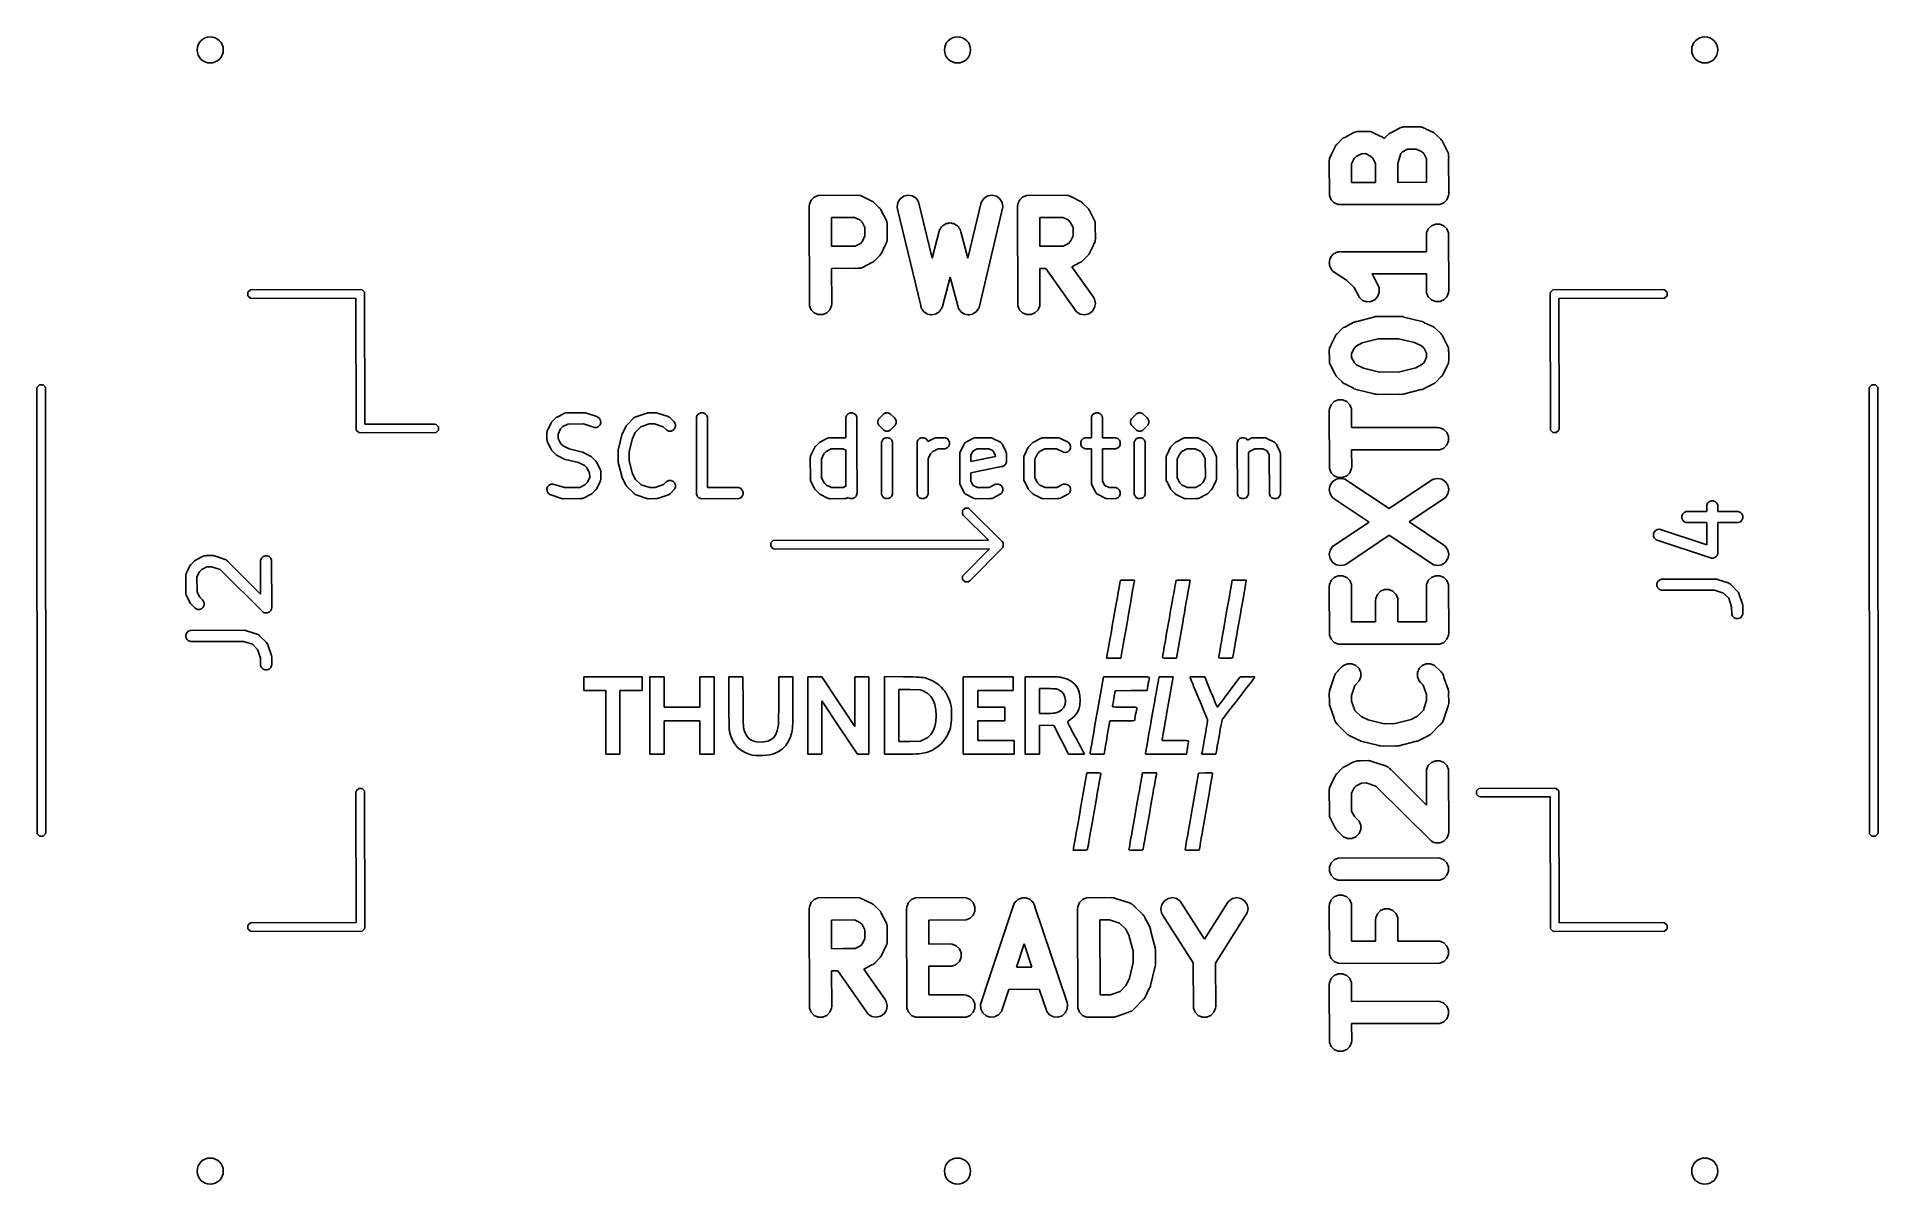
# Model space of a CAD drawing. Extents: x -4.983 to -4.013, y 5.383 to 5.987.
import ezdxf

# ---------------------------------------------------------------- set-up
doc = ezdxf.new("R2010")
doc.units = 0
doc.header["$MEASUREMENT"] = 0
doc.layers.add('BLACK', color=7, linetype='CONTINUOUS')

msp = doc.modelspace()

# ---------------------------------------------------------------- linework, layer by layer
at = {"layer": 'BLACK', "linetype": 'CONTINUOUS'}
for p, q in [((-4.29389, 5.93449), (-4.28901, 5.93703)), ((-4.28901, 5.93703), (-4.28793, 5.93745)), ((-4.28793, 5.93745), (-4.28772, 5.93746)), ((-4.28772, 5.93746), (-4.28752, 5.93754)), ((-4.28752, 5.93754), (-4.28623, 5.93757)), ((-4.28623, 5.93757), (-4.28563, 5.93761)), ((-4.28563, 5.93761), (-4.28554, 5.93758)), ((-4.28554, 5.93758), (-4.28149, 5.93766)), ((-4.28149, 5.93766), (-4.28034, 5.93754)), ((-4.28034, 5.93754), (-4.28015, 5.93746)), ((-4.28015, 5.93746), (-4.27993, 5.93745)), ((-4.27993, 5.93745), (-4.27881, 5.93691)), ((-4.27881, 5.93691), (-4.27821, 5.93666)), ((-4.27015, 5.93666), (-4.26952, 5.93692)), ((-4.26952, 5.93692), (-4.26464, 5.93947)), ((-4.26464, 5.93947), (-4.26356, 5.93989)), ((-4.26356, 5.93989), (-4.26335, 5.9399)), ((-4.26335, 5.9399), (-4.26315, 5.93998)), ((-4.26315, 5.93998), (-4.26198, 5.94)), ((-4.26198, 5.94), (-4.26126, 5.94005)), ((-4.26126, 5.94005), (-4.26114, 5.94001)), ((-4.26114, 5.94001), (-4.25469, 5.94009)), ((-4.25469, 5.94009), (-4.25353, 5.93998)), ((-4.25353, 5.93998), (-4.25334, 5.9399)), ((-4.25334, 5.9399), (-4.25313, 5.93989)), ((-4.25313, 5.93989), (-4.252, 5.93935)), ((-4.252, 5.93935), (-4.2514, 5.9391)), ((-4.2514, 5.9391), (-4.25133, 5.93903)), ((-4.25133, 5.93903), (-4.24717, 5.93703)), ((-4.24717, 5.93703), (-4.24667, 5.93672)), ((-4.30095, 5.92536), (-4.29896, 5.92952)), ((-4.29896, 5.92952), (-4.29865, 5.93001)), ((-4.29865, 5.93001), (-4.29859, 5.93016)), ((-4.29859, 5.93016), (-4.2985, 5.93025)), ((-4.2985, 5.93025), (-4.29835, 5.9305)), ((-4.29835, 5.9305), (-4.2979, 5.93089)), ((-4.2979, 5.93089), (-4.29542, 5.93349)), ((-4.29542, 5.93349), (-4.29497, 5.93386)), ((-4.29497, 5.93386), (-4.29486, 5.93398)), ((-4.29486, 5.93398), (-4.29475, 5.93404)), ((-4.29475, 5.93404), (-4.29452, 5.93423)), ((-4.29452, 5.93423), (-4.29389, 5.93449)), ((-4.27821, 5.93666), (-4.27814, 5.93659)), ((-4.27814, 5.93659), (-4.27398, 5.9346)), ((-4.27398, 5.9346), (-4.27348, 5.93428)), ((-4.27348, 5.93428), (-4.27334, 5.93423)), ((-4.27334, 5.93423), (-4.27324, 5.93413)), ((-4.27324, 5.93413), (-4.273, 5.93398)), ((-4.273, 5.93398), (-4.27296, 5.93394)), ((-4.27296, 5.93394), (-4.27293, 5.93398)), ((-4.27293, 5.93398), (-4.27288, 5.93401)), ((-4.27288, 5.93401), (-4.27105, 5.93593)), ((-4.27105, 5.93593), (-4.27059, 5.9363)), ((-4.27059, 5.9363), (-4.27049, 5.93642)), ((-4.27049, 5.93642), (-4.27038, 5.93648)), ((-4.27038, 5.93648), (-4.27015, 5.93666)), ((-4.26072, 5.9283), (-4.26351, 5.92685)), ((-4.25619, 5.92836), (-4.26072, 5.9283)), ((-4.25342, 5.92704), (-4.25619, 5.92836)), ((-4.24667, 5.93672), (-4.24653, 5.93666)), ((-4.24653, 5.93666), (-4.24643, 5.93657)), ((-4.24643, 5.93657), (-4.24619, 5.93642)), ((-4.24619, 5.93642), (-4.2458, 5.93597)), ((-4.2458, 5.93597), (-4.2432, 5.93349)), ((-4.2432, 5.93349), (-4.24283, 5.93304)), ((-4.24283, 5.93304), (-4.24271, 5.93294)), ((-4.24271, 5.93294), (-4.24265, 5.93282)), ((-4.24265, 5.93282), (-4.24246, 5.9326)), ((-4.24246, 5.9326), (-4.2422, 5.93197)), ((-4.2422, 5.93197), (-4.23965, 5.92708)), ((-4.30202, 5.922), (-4.30191, 5.92316)), ((-4.30191, 5.90379), (-4.30202, 5.922)), ((-4.30191, 5.92316), (-4.30183, 5.92335)), ((-4.30183, 5.92335), (-4.30181, 5.92356)), ((-4.30181, 5.92356), (-4.30127, 5.92469)), ((-4.30127, 5.92469), (-4.30103, 5.92528)), ((-4.30103, 5.92528), (-4.30095, 5.92536)), ((-4.28897, 5.92327), (-4.29031, 5.92046)), ((-4.29031, 5.92046), (-4.29025, 5.91075)), ((-4.28788, 5.92441), (-4.28897, 5.92327)), ((-4.28508, 5.92587), (-4.28788, 5.92441)), ((-4.28297, 5.92591), (-4.28508, 5.92587)), ((-4.28023, 5.9246), (-4.28297, 5.92591)), ((-4.27909, 5.92351), (-4.28023, 5.9246)), ((-4.27764, 5.92074), (-4.27909, 5.92351)), ((-4.27758, 5.91078), (-4.27764, 5.92074)), ((-4.26425, 5.92607), (-4.26594, 5.92078)), ((-4.26594, 5.92078), (-4.26588, 5.9108)), ((-4.26351, 5.92685), (-4.26425, 5.92607)), ((-4.25228, 5.92595), (-4.25342, 5.92704)), ((-4.25084, 5.92318), (-4.25228, 5.92595)), ((-4.25077, 5.91084), (-4.25084, 5.92318)), ((-4.23965, 5.92708), (-4.23924, 5.926)), ((-4.23924, 5.926), (-4.23923, 5.92579)), ((-4.23923, 5.92579), (-4.23914, 5.92559)), ((-4.23914, 5.92559), (-4.23914, 5.92457)), ((-4.23914, 5.92457), (-4.23908, 5.9237)), ((-4.23908, 5.9237), (-4.23913, 5.92353)), ((-4.23913, 5.92353), (-4.23903, 5.90494)), ((-4.29025, 5.91075), (-4.27758, 5.91078)), ((-4.26588, 5.9108), (-4.25077, 5.91084)), ((-4.57595, 5.89812), (-4.57584, 5.89927)), ((-4.57584, 5.84578), (-4.57595, 5.89812)), ((-4.57584, 5.89927), (-4.57495, 5.9014)), ((-4.57495, 5.9014), (-4.57332, 5.90303)), ((-4.57332, 5.90303), (-4.5712, 5.90391)), ((-4.5712, 5.90391), (-4.55055, 5.90402)), ((-4.55055, 5.90402), (-4.54939, 5.90391)), ((-4.54939, 5.90391), (-4.5492, 5.90383)), ((-4.5492, 5.90383), (-4.54899, 5.90381)), ((-4.54899, 5.90381), (-4.54786, 5.90327)), ((-4.54786, 5.90327), (-4.54727, 5.90303)), ((-4.54727, 5.90303), (-4.54719, 5.90295)), ((-4.54719, 5.90295), (-4.54303, 5.90096)), ((-4.54303, 5.90096), (-4.54253, 5.90065)), ((-4.54253, 5.90065), (-4.54239, 5.90059)), ((-4.54239, 5.90059), (-4.54229, 5.9005)), ((-4.54229, 5.9005), (-4.54205, 5.90035)), ((-4.54205, 5.90035), (-4.54166, 5.8999)), ((-4.54166, 5.8999), (-4.53906, 5.89742)), ((-4.52964, 5.8979), (-4.52927, 5.90017)), ((-4.52927, 5.90017), (-4.52807, 5.90213)), ((-4.52807, 5.90213), (-4.5262, 5.90349)), ((-4.5262, 5.90349), (-4.52396, 5.90402)), ((-4.52396, 5.90402), (-4.52168, 5.90365)), ((-4.52168, 5.90365), (-4.51972, 5.90245)), ((-4.51972, 5.90245), (-4.51837, 5.90058)), ((-4.51837, 5.90058), (-4.51123, 5.87088)), ((-4.49238, 5.87081), (-4.48561, 5.89949)), ((-4.48561, 5.89949), (-4.48524, 5.90058)), ((-4.48524, 5.90058), (-4.48388, 5.90245)), ((-4.48388, 5.90245), (-4.48192, 5.90365)), ((-4.48192, 5.90365), (-4.47965, 5.90402)), ((-4.47965, 5.90402), (-4.47741, 5.90349)), ((-4.47741, 5.90349), (-4.47554, 5.90213)), ((-4.47554, 5.90213), (-4.47433, 5.90017)), ((-4.47433, 5.90017), (-4.47397, 5.8979)), ((-4.46628, 5.89812), (-4.46616, 5.89927)), ((-4.46616, 5.84578), (-4.46628, 5.89812)), ((-4.46616, 5.89927), (-4.46528, 5.9014)), ((-4.46528, 5.9014), (-4.46365, 5.90303)), ((-4.46365, 5.90303), (-4.46152, 5.90391)), ((-4.46152, 5.90391), (-4.44087, 5.90402)), ((-4.44087, 5.90402), (-4.43972, 5.90391)), ((-4.43972, 5.90391), (-4.43952, 5.90383)), ((-4.43952, 5.90383), (-4.43931, 5.90381)), ((-4.43931, 5.90381), (-4.43819, 5.90327)), ((-4.43819, 5.90327), (-4.43759, 5.90303)), ((-4.43759, 5.90303), (-4.43752, 5.90295)), ((-4.43752, 5.90295), (-4.43336, 5.90096)), ((-4.43336, 5.90096), (-4.43286, 5.90065)), ((-4.43286, 5.90065), (-4.43272, 5.90059)), ((-4.43272, 5.90059), (-4.43262, 5.9005)), ((-4.43262, 5.9005), (-4.43238, 5.90035)), ((-4.43238, 5.90035), (-4.43199, 5.8999)), ((-4.43199, 5.8999), (-4.42938, 5.89742)), ((-4.30103, 5.90166), (-4.30191, 5.90379)), ((-4.2994, 5.90003), (-4.30103, 5.90166)), ((-4.29727, 5.89915), (-4.2994, 5.90003)), ((-4.29612, 5.89904), (-4.29727, 5.89915)), ((-4.24378, 5.89915), (-4.29612, 5.89904)), ((-4.24166, 5.90003), (-4.24378, 5.89915)), ((-4.24003, 5.90166), (-4.24166, 5.90003)), ((-4.23914, 5.90379), (-4.24003, 5.90166)), ((-4.23903, 5.90494), (-4.23914, 5.90379)), ((-4.55209, 5.89231), (-4.56424, 5.89224)), ((-4.56424, 5.89224), (-4.5642, 5.87714)), ((-4.54928, 5.89097), (-4.55209, 5.89231)), ((-4.54814, 5.88988), (-4.54928, 5.89097)), ((-4.54669, 5.88709), (-4.54814, 5.88988)), ((-4.53906, 5.89742), (-4.53869, 5.89697)), ((-4.53869, 5.89697), (-4.53857, 5.89686)), ((-4.53857, 5.89686), (-4.53851, 5.89675)), ((-4.53851, 5.89675), (-4.53832, 5.89652)), ((-4.53832, 5.89652), (-4.53806, 5.89589)), ((-4.53806, 5.89589), (-4.53552, 5.89101)), ((-4.53552, 5.89101), (-4.5351, 5.88993)), ((-4.5351, 5.88993), (-4.53509, 5.88972)), ((-4.53509, 5.88972), (-4.53501, 5.88952)), ((-4.53501, 5.88952), (-4.53499, 5.88835)), ((-4.52948, 5.89675), (-4.52964, 5.8979)), ((-4.51725, 5.84585), (-4.52948, 5.89675)), ((-4.50503, 5.88832), (-4.50441, 5.88879)), ((-4.50441, 5.88879), (-4.50404, 5.88889)), ((-4.50404, 5.88889), (-4.50371, 5.88908)), ((-4.50371, 5.88908), (-4.50293, 5.88919)), ((-4.50293, 5.88919), (-4.50218, 5.88939)), ((-4.50218, 5.88939), (-4.5018, 5.88934)), ((-4.5018, 5.88934), (-4.50142, 5.88939)), ((-4.50142, 5.88939), (-4.50067, 5.88919)), ((-4.50067, 5.88919), (-4.4999, 5.88908)), ((-4.4999, 5.88908), (-4.49957, 5.88889)), ((-4.49957, 5.88889), (-4.4992, 5.88879)), ((-4.4992, 5.88879), (-4.49858, 5.88832)), ((-4.47397, 5.8979), (-4.48631, 5.84557)), ((-4.44242, 5.89231), (-4.45456, 5.89224)), ((-4.45456, 5.89224), (-4.45453, 5.87714)), ((-4.43961, 5.89097), (-4.44242, 5.89231)), ((-4.43847, 5.88988), (-4.43961, 5.89097)), ((-4.43701, 5.88709), (-4.43847, 5.88988)), ((-4.42938, 5.89742), (-4.42901, 5.89697)), ((-4.42901, 5.89697), (-4.4289, 5.89686)), ((-4.4289, 5.89686), (-4.42884, 5.89675)), ((-4.42884, 5.89675), (-4.42865, 5.89652)), ((-4.42865, 5.89652), (-4.42839, 5.89589)), ((-4.42839, 5.89589), (-4.42584, 5.89101)), ((-4.42584, 5.89101), (-4.42543, 5.88993)), ((-4.42543, 5.88993), (-4.42541, 5.88972)), ((-4.42541, 5.88972), (-4.42533, 5.88952)), ((-4.42533, 5.88952), (-4.42532, 5.88835)), ((-4.24822, 5.88792), (-4.24609, 5.8888)), ((-4.24609, 5.8888), (-4.24378, 5.8888)), ((-4.24378, 5.8888), (-4.24166, 5.88792)), ((-4.54904, 5.87865), (-4.54795, 5.87979)), ((-4.54795, 5.87979), (-4.54662, 5.88256)), ((-4.54662, 5.88256), (-4.54669, 5.88709)), ((-4.5351, 5.8795), (-4.53564, 5.87837)), ((-4.53509, 5.87971), (-4.5351, 5.8795)), ((-4.53501, 5.87991), (-4.53509, 5.87971)), ((-4.53489, 5.88106), (-4.53501, 5.87991)), ((-4.53499, 5.88835), (-4.53494, 5.88763)), ((-4.53494, 5.88763), (-4.53498, 5.88751)), ((-4.53498, 5.88751), (-4.53489, 5.88106)), ((-4.51123, 5.87088), (-4.50751, 5.88502)), ((-4.50751, 5.88502), (-4.50741, 5.88529)), ((-4.50741, 5.88529), (-4.50739, 5.8854)), ((-4.50739, 5.8854), (-4.50731, 5.88553)), ((-4.50731, 5.88553), (-4.5071, 5.8861)), ((-4.5071, 5.8861), (-4.50663, 5.88672)), ((-4.50663, 5.88672), (-4.50624, 5.88739)), ((-4.50624, 5.88739), (-4.50593, 5.88763)), ((-4.50593, 5.88763), (-4.5057, 5.88793)), ((-4.5057, 5.88793), (-4.50503, 5.88832)), ((-4.49858, 5.88832), (-4.4979, 5.88793)), ((-4.4979, 5.88793), (-4.49767, 5.88763)), ((-4.49767, 5.88763), (-4.49737, 5.88739)), ((-4.49737, 5.88739), (-4.49698, 5.88672)), ((-4.49698, 5.88672), (-4.4965, 5.8861)), ((-4.4965, 5.8861), (-4.4964, 5.88573)), ((-4.4964, 5.88573), (-4.49621, 5.8854)), ((-4.49621, 5.8854), (-4.49611, 5.88466)), ((-4.49611, 5.88466), (-4.49238, 5.87081)), ((-4.43936, 5.87865), (-4.43828, 5.87979)), ((-4.43828, 5.87979), (-4.43695, 5.88256)), ((-4.43695, 5.88256), (-4.43701, 5.88709)), ((-4.42543, 5.8795), (-4.42597, 5.87837)), ((-4.42541, 5.87971), (-4.42543, 5.8795)), ((-4.42533, 5.87991), (-4.42541, 5.87971)), ((-4.42522, 5.88106), (-4.42533, 5.87991)), ((-4.42532, 5.88835), (-4.42526, 5.88763)), ((-4.42526, 5.88763), (-4.4253, 5.88751)), ((-4.4253, 5.88751), (-4.42522, 5.88106)), ((-4.25084, 5.88301), (-4.25073, 5.88416)), ((-4.25081, 5.87428), (-4.25084, 5.88301)), ((-4.25073, 5.88416), (-4.24985, 5.88629)), ((-4.24985, 5.88629), (-4.24822, 5.88792)), ((-4.24166, 5.88792), (-4.24003, 5.88629)), ((-4.24003, 5.88629), (-4.23914, 5.88416)), ((-4.23914, 5.88416), (-4.23903, 5.85376)), ((-4.5642, 5.87714), (-4.5518, 5.87721)), ((-4.5518, 5.87721), (-4.54904, 5.87865)), ((-4.54216, 5.86902), (-4.54239, 5.86884)), ((-4.54205, 5.86908), (-4.54216, 5.86902)), ((-4.54195, 5.8692), (-4.54205, 5.86908)), ((-4.5415, 5.86957), (-4.54195, 5.8692)), ((-4.53902, 5.87217), (-4.5415, 5.86957)), ((-4.53857, 5.87256), (-4.53902, 5.87217)), ((-4.53842, 5.87281), (-4.53857, 5.87256)), ((-4.53832, 5.8729), (-4.53842, 5.87281)), ((-4.53826, 5.87305), (-4.53832, 5.8729)), ((-4.53795, 5.87354), (-4.53826, 5.87305)), ((-4.53596, 5.8777), (-4.53795, 5.87354)), ((-4.53589, 5.87778), (-4.53596, 5.8777)), ((-4.53564, 5.87837), (-4.53589, 5.87778)), ((-4.45453, 5.87714), (-4.44849, 5.87717)), ((-4.44849, 5.87717), (-4.44831, 5.87721)), ((-4.44831, 5.87721), (-4.44809, 5.87717)), ((-4.44809, 5.87717), (-4.44213, 5.87721)), ((-4.44213, 5.87721), (-4.43936, 5.87865)), ((-4.43249, 5.86902), (-4.43272, 5.86884)), ((-4.43238, 5.86908), (-4.43249, 5.86902)), ((-4.43227, 5.8692), (-4.43238, 5.86908)), ((-4.43182, 5.86957), (-4.43227, 5.8692)), ((-4.42935, 5.87217), (-4.43182, 5.86957)), ((-4.4289, 5.87256), (-4.42935, 5.87217)), ((-4.42874, 5.87281), (-4.4289, 5.87256)), ((-4.42865, 5.8729), (-4.42874, 5.87281)), ((-4.42859, 5.87305), (-4.42865, 5.8729)), ((-4.42828, 5.87354), (-4.42859, 5.87305)), ((-4.42629, 5.8777), (-4.42828, 5.87354)), ((-4.42621, 5.87778), (-4.42629, 5.8777)), ((-4.42597, 5.87837), (-4.42621, 5.87778)), ((-4.30191, 5.86954), (-4.30169, 5.87007)), ((-4.30191, 5.86895), (-4.30191, 5.86954)), ((-4.30169, 5.87007), (-4.30158, 5.87064)), ((-4.30158, 5.87064), (-4.30125, 5.87113)), ((-4.30125, 5.87113), (-4.30103, 5.87167)), ((-4.30103, 5.87167), (-4.30062, 5.87208)), ((-4.30062, 5.87208), (-4.3003, 5.87256)), ((-4.3003, 5.87256), (-4.29981, 5.87288)), ((-4.29981, 5.87288), (-4.2994, 5.8733)), ((-4.2994, 5.8733), (-4.29886, 5.87352)), ((-4.29886, 5.87352), (-4.29838, 5.87384)), ((-4.29838, 5.87384), (-4.29781, 5.87395)), ((-4.29781, 5.87395), (-4.29727, 5.87418)), ((-4.29727, 5.87418), (-4.29669, 5.87418)), ((-4.29669, 5.87418), (-4.29612, 5.87429)), ((-4.29612, 5.87429), (-4.29557, 5.87418)), ((-4.29557, 5.87418), (-4.25081, 5.87428)), ((-4.55145, 5.86551), (-4.56418, 5.86544)), ((-4.56418, 5.86544), (-4.56414, 5.84694)), ((-4.55128, 5.86545), (-4.55145, 5.86551)), ((-4.55042, 5.86551), (-4.55128, 5.86545)), ((-4.54939, 5.86552), (-4.55042, 5.86551)), ((-4.5492, 5.8656), (-4.54939, 5.86552)), ((-4.54899, 5.86561), (-4.5492, 5.8656)), ((-4.54791, 5.86603), (-4.54899, 5.86561)), ((-4.54302, 5.86857), (-4.54791, 5.86603)), ((-4.54239, 5.86884), (-4.54302, 5.86857)), ((-4.50179, 5.86079), (-4.50584, 5.84542)), ((-4.49772, 5.84569), (-4.50179, 5.86079)), ((-4.45128, 5.86545), (-4.4545, 5.86544)), ((-4.4545, 5.86544), (-4.45446, 5.84694)), ((-4.43521, 5.84267), (-4.45128, 5.86545)), ((-4.43335, 5.86857), (-4.4376, 5.86636)), ((-4.4376, 5.86636), (-4.42629, 5.85032)), ((-4.43272, 5.86884), (-4.43335, 5.86857)), ((-4.30202, 5.86838), (-4.30191, 5.86895)), ((-4.30191, 5.86781), (-4.30202, 5.86838)), ((-4.30191, 5.86723), (-4.30191, 5.86781)), ((-4.30169, 5.86669), (-4.30191, 5.86723)), ((-4.30157, 5.86612), (-4.30169, 5.86669)), ((-4.30125, 5.86564), (-4.30157, 5.86612)), ((-4.30103, 5.8651), (-4.30125, 5.86564)), ((-4.30061, 5.86469), (-4.30103, 5.8651)), ((-4.30029, 5.8642), (-4.30061, 5.86469)), ((-4.2994, 5.86348), (-4.30029, 5.8642)), ((-4.2994, 5.86347), (-4.2994, 5.86348)), ((-4.29939, 5.86347), (-4.2994, 5.86347)), ((-4.2994, 5.86347), (-4.2994, 5.86347)), ((-4.29288, 5.85924), (-4.29939, 5.86347)), ((-4.25077, 5.86258), (-4.27951, 5.86252)), ((-4.27951, 5.86252), (-4.27938, 5.86236)), ((-4.27938, 5.86236), (-4.27927, 5.86226)), ((-4.27927, 5.86226), (-4.27921, 5.86214)), ((-4.27921, 5.86214), (-4.27902, 5.86192)), ((-4.27902, 5.86192), (-4.27876, 5.86129)), ((-4.27876, 5.86129), (-4.27621, 5.8564)), ((-4.25073, 5.85261), (-4.25077, 5.86258)), ((-4.87171, 5.85291), (-4.87043, 5.85419)), ((-4.87171, 5.8511), (-4.87171, 5.85291)), ((-4.87043, 5.84983), (-4.87171, 5.8511)), ((-4.87043, 5.85419), (-4.81244, 5.85437)), ((-4.86953, 5.84965), (-4.87043, 5.84983)), ((-4.8148, 5.84982), (-4.86953, 5.84965)), ((-4.81462, 5.78024), (-4.8148, 5.84982)), ((-4.81244, 5.85437), (-4.81154, 5.85419)), ((-4.81154, 5.85419), (-4.81026, 5.85291)), ((-4.81026, 5.85291), (-4.81008, 5.78334)), ((-4.42629, 5.85032), (-4.42572, 5.84931)), ((-4.28887, 5.85534), (-4.29288, 5.85924)), ((-4.28616, 5.85014), (-4.28887, 5.85534)), ((-4.28442, 5.84863), (-4.28616, 5.85014)), ((-4.27636, 5.85084), (-4.27787, 5.8491)), ((-4.27564, 5.85302), (-4.27636, 5.85084)), ((-4.27621, 5.8564), (-4.2758, 5.85532)), ((-4.2758, 5.85532), (-4.27564, 5.85302)), ((-4.24985, 5.85048), (-4.25073, 5.85261)), ((-4.24822, 5.84885), (-4.24985, 5.85048)), ((-4.24003, 5.85048), (-4.24166, 5.84885)), ((-4.23914, 5.85261), (-4.24003, 5.85048)), ((-4.23903, 5.85376), (-4.23914, 5.85261)), ((-4.18567, 5.85201), (-4.18549, 5.85291)), ((-4.18549, 5.78024), (-4.18567, 5.85201)), ((-4.18549, 5.85291), (-4.18421, 5.85419)), ((-4.18421, 5.85419), (-4.12622, 5.85437)), ((-4.12532, 5.84983), (-4.18112, 5.84965)), ((-4.18112, 5.84965), (-4.18094, 5.78114)), ((-4.12622, 5.85437), (-4.12532, 5.85419)), ((-4.12532, 5.85419), (-4.12404, 5.85291)), ((-4.12404, 5.8511), (-4.12532, 5.84983)), ((-4.12404, 5.85291), (-4.12404, 5.8511)), ((-4.57495, 5.84366), (-4.57584, 5.84578)), ((-4.57332, 5.84203), (-4.57495, 5.84366)), ((-4.5712, 5.84114), (-4.57332, 5.84203)), ((-4.56889, 5.84114), (-4.5712, 5.84114)), ((-4.56676, 5.84203), (-4.56889, 5.84114)), ((-4.56513, 5.84366), (-4.56676, 5.84203)), ((-4.56425, 5.84578), (-4.56513, 5.84366)), ((-4.56414, 5.84694), (-4.56425, 5.84578)), ((-4.51714, 5.84503), (-4.51725, 5.84585)), ((-4.51699, 5.84477), (-4.51714, 5.84503)), ((-4.51692, 5.84447), (-4.51699, 5.84477)), ((-4.51642, 5.84378), (-4.51692, 5.84447)), ((-4.51599, 5.84304), (-4.51642, 5.84378)), ((-4.51575, 5.84285), (-4.51599, 5.84304)), ((-4.51557, 5.84261), (-4.51575, 5.84285)), ((-4.51484, 5.84216), (-4.51557, 5.84261)), ((-4.51416, 5.84164), (-4.51484, 5.84216)), ((-4.51386, 5.84156), (-4.51416, 5.84164)), ((-4.51361, 5.8414), (-4.51386, 5.84156)), ((-4.51276, 5.84126), (-4.51361, 5.8414)), ((-4.51193, 5.84104), (-4.51276, 5.84126)), ((-4.51163, 5.84108), (-4.51193, 5.84104)), ((-4.51133, 5.84104), (-4.51163, 5.84108)), ((-4.5105, 5.84123), (-4.51133, 5.84104)), ((-4.50965, 5.84135), (-4.5105, 5.84123)), ((-4.50938, 5.8415), (-4.50965, 5.84135)), ((-4.50909, 5.84157), (-4.50938, 5.8415)), ((-4.50839, 5.84207), (-4.50909, 5.84157)), ((-4.50765, 5.8425), (-4.50839, 5.84207)), ((-4.50747, 5.84274), (-4.50765, 5.8425)), ((-4.50722, 5.84292), (-4.50747, 5.84274)), ((-4.50677, 5.84365), (-4.50722, 5.84292)), ((-4.50625, 5.84433), (-4.50677, 5.84365)), ((-4.50609, 5.84476), (-4.50625, 5.84433)), ((-4.50601, 5.84488), (-4.50609, 5.84476)), ((-4.50599, 5.84502), (-4.50601, 5.84488)), ((-4.50584, 5.84542), (-4.50599, 5.84502)), ((-4.49759, 5.84488), (-4.49772, 5.84569)), ((-4.49743, 5.84463), (-4.49759, 5.84488)), ((-4.49735, 5.84433), (-4.49743, 5.84463)), ((-4.49683, 5.84365), (-4.49735, 5.84433)), ((-4.49638, 5.84292), (-4.49683, 5.84365)), ((-4.49614, 5.84274), (-4.49638, 5.84292)), ((-4.49595, 5.8425), (-4.49614, 5.84274)), ((-4.49521, 5.84207), (-4.49595, 5.8425)), ((-4.49452, 5.84157), (-4.49521, 5.84207)), ((-4.49422, 5.8415), (-4.49452, 5.84157)), ((-4.49396, 5.84135), (-4.49422, 5.8415)), ((-4.49311, 5.84123), (-4.49396, 5.84135)), ((-4.49227, 5.84104), (-4.49311, 5.84123)), ((-4.49197, 5.84108), (-4.49227, 5.84104)), ((-4.49167, 5.84104), (-4.49197, 5.84108)), ((-4.49085, 5.84126), (-4.49167, 5.84104)), ((-4.49, 5.8414), (-4.49085, 5.84126)), ((-4.48974, 5.84156), (-4.49, 5.8414)), ((-4.48945, 5.84164), (-4.48974, 5.84156)), ((-4.48877, 5.84216), (-4.48945, 5.84164)), ((-4.48804, 5.84261), (-4.48877, 5.84216)), ((-4.48786, 5.84285), (-4.48804, 5.84261)), ((-4.48762, 5.84304), (-4.48786, 5.84285)), ((-4.48719, 5.84378), (-4.48762, 5.84304)), ((-4.48669, 5.84447), (-4.48719, 5.84378)), ((-4.48654, 5.8449), (-4.48669, 5.84447)), ((-4.48646, 5.84503), (-4.48654, 5.8449)), ((-4.48644, 5.84517), (-4.48646, 5.84503)), ((-4.48631, 5.84557), (-4.48644, 5.84517)), ((-4.46528, 5.84366), (-4.46616, 5.84578)), ((-4.46365, 5.84203), (-4.46528, 5.84366)), ((-4.46152, 5.84114), (-4.46365, 5.84203)), ((-4.45922, 5.84114), (-4.46152, 5.84114)), ((-4.45709, 5.84203), (-4.45922, 5.84114)), ((-4.45546, 5.84366), (-4.45709, 5.84203)), ((-4.45458, 5.84578), (-4.45546, 5.84366)), ((-4.45446, 5.84694), (-4.45458, 5.84578)), ((-4.43326, 5.84143), (-4.43521, 5.84267)), ((-4.431, 5.84103), (-4.43326, 5.84143)), ((-4.42875, 5.84153), (-4.431, 5.84103)), ((-4.42686, 5.84285), (-4.42875, 5.84153)), ((-4.42562, 5.8448), (-4.42686, 5.84285)), ((-4.42572, 5.84931), (-4.42522, 5.84706)), ((-4.42522, 5.84706), (-4.42562, 5.8448)), ((-4.28738, 5.83756), (-4.27805, 5.83999)), ((-4.28223, 5.8479), (-4.28442, 5.84863)), ((-4.27993, 5.84807), (-4.28223, 5.8479)), ((-4.27787, 5.8491), (-4.27993, 5.84807)), ((-4.27805, 5.83999), (-4.27785, 5.84002)), ((-4.27785, 5.84002), (-4.27777, 5.84006)), ((-4.27777, 5.84006), (-4.27762, 5.84006)), ((-4.27762, 5.84006), (-4.27691, 5.84016)), ((-4.27691, 5.84016), (-4.27628, 5.84007)), ((-4.27628, 5.84007), (-4.26443, 5.84017)), ((-4.26443, 5.84017), (-4.26423, 5.84015)), ((-4.26423, 5.84015), (-4.26415, 5.84016)), ((-4.26415, 5.84016), (-4.264, 5.84013)), ((-4.264, 5.84013), (-4.26328, 5.84006)), ((-4.26328, 5.84006), (-4.26271, 5.83982)), ((-4.24609, 5.84797), (-4.24822, 5.84885)), ((-4.24378, 5.84797), (-4.24609, 5.84797)), ((-4.24166, 5.84885), (-4.24378, 5.84797)), ((-4.29865, 5.83009), (-4.29859, 5.83023)), ((-4.29859, 5.83023), (-4.2985, 5.83033)), ((-4.2985, 5.83033), (-4.29835, 5.83057)), ((-4.29835, 5.83057), (-4.2979, 5.83096)), ((-4.2979, 5.83096), (-4.29542, 5.83357)), ((-4.29542, 5.83357), (-4.29497, 5.83394)), ((-4.29497, 5.83394), (-4.29486, 5.83406)), ((-4.29486, 5.83406), (-4.29475, 5.83411)), ((-4.29475, 5.83411), (-4.29452, 5.8343)), ((-4.29452, 5.8343), (-4.29389, 5.83456)), ((-4.29389, 5.83456), (-4.28901, 5.83711)), ((-4.28901, 5.83711), (-4.28893, 5.83714)), ((-4.28893, 5.83714), (-4.28889, 5.83717)), ((-4.28889, 5.83717), (-4.28879, 5.83719)), ((-4.28879, 5.83719), (-4.28793, 5.83752)), ((-4.28793, 5.83752), (-4.28738, 5.83756)), ((-4.26271, 5.83982), (-4.25325, 5.83756)), ((-4.25325, 5.83756), (-4.25317, 5.83753)), ((-4.25317, 5.83753), (-4.25313, 5.83752)), ((-4.25313, 5.83752), (-4.25303, 5.83747)), ((-4.25303, 5.83747), (-4.25216, 5.83717)), ((-4.25216, 5.83717), (-4.25176, 5.83687)), ((-4.25176, 5.83687), (-4.24717, 5.83467)), ((-4.24717, 5.83467), (-4.24667, 5.83436)), ((-4.24667, 5.83436), (-4.24653, 5.8343)), ((-4.24653, 5.8343), (-4.24643, 5.83421)), ((-4.24643, 5.83421), (-4.24619, 5.83406)), ((-4.24619, 5.83406), (-4.2458, 5.8336)), ((-4.2458, 5.8336), (-4.2432, 5.83113)), ((-4.2432, 5.83113), (-4.24283, 5.83068)), ((-4.24283, 5.83068), (-4.24271, 5.83057)), ((-4.24271, 5.83057), (-4.24265, 5.83046)), ((-4.24265, 5.83046), (-4.24246, 5.83023)), ((-4.24246, 5.83023), (-4.2422, 5.8296)), ((-4.30202, 5.82208), (-4.30191, 5.82323)), ((-4.30195, 5.81803), (-4.30202, 5.82208)), ((-4.30191, 5.82323), (-4.30183, 5.82343)), ((-4.30183, 5.82343), (-4.30181, 5.82364)), ((-4.30181, 5.82364), (-4.30127, 5.82476)), ((-4.30127, 5.82476), (-4.30103, 5.82536)), ((-4.30103, 5.82536), (-4.30095, 5.82543)), ((-4.30095, 5.82543), (-4.29896, 5.82959)), ((-4.29896, 5.82959), (-4.29865, 5.83009)), ((-4.28897, 5.82334), (-4.29028, 5.82061)), ((-4.29028, 5.82061), (-4.29024, 5.81849)), ((-4.28788, 5.82449), (-4.28897, 5.82334)), ((-4.28464, 5.82618), (-4.28788, 5.82449)), ((-4.27626, 5.82836), (-4.28464, 5.82618)), ((-4.26552, 5.82845), (-4.27626, 5.82836)), ((-4.2571, 5.82644), (-4.26552, 5.82845)), ((-4.25342, 5.82468), (-4.2571, 5.82644)), ((-4.25228, 5.82359), (-4.25342, 5.82468)), ((-4.25082, 5.82079), (-4.25228, 5.82359)), ((-4.25078, 5.81868), (-4.25082, 5.82079)), ((-4.2422, 5.8296), (-4.23965, 5.82472)), ((-4.23965, 5.82472), (-4.23924, 5.82364)), ((-4.23924, 5.82364), (-4.23923, 5.82343)), ((-4.23923, 5.82343), (-4.23914, 5.82323)), ((-4.23914, 5.82323), (-4.23912, 5.82194)), ((-4.23912, 5.82194), (-4.23908, 5.82134)), ((-4.23908, 5.82134), (-4.23911, 5.82125)), ((-4.23911, 5.82125), (-4.23903, 5.8172)), ((-4.30198, 5.81794), (-4.30195, 5.81803)), ((-4.30193, 5.81734), (-4.30198, 5.81794)), ((-4.30191, 5.81605), (-4.30193, 5.81734)), ((-4.30183, 5.81586), (-4.30191, 5.81605)), ((-4.30181, 5.81564), (-4.30183, 5.81586)), ((-4.3014, 5.81456), (-4.30181, 5.81564)), ((-4.29885, 5.80968), (-4.3014, 5.81456)), ((-4.29024, 5.81849), (-4.28878, 5.81569)), ((-4.28878, 5.81569), (-4.28763, 5.81461)), ((-4.28763, 5.81461), (-4.28395, 5.81284)), ((-4.28395, 5.81284), (-4.27553, 5.81083)), ((-4.27553, 5.81083), (-4.2648, 5.81092)), ((-4.2648, 5.81092), (-4.25642, 5.81311)), ((-4.25642, 5.81311), (-4.25318, 5.8148)), ((-4.25318, 5.8148), (-4.25209, 5.81594)), ((-4.25209, 5.81594), (-4.25078, 5.81868)), ((-4.2401, 5.81385), (-4.24209, 5.80969)), ((-4.24003, 5.81392), (-4.2401, 5.81385)), ((-4.23978, 5.81452), (-4.24003, 5.81392)), ((-4.23924, 5.81564), (-4.23978, 5.81452)), ((-4.23923, 5.81586), (-4.23924, 5.81564)), ((-4.23914, 5.81605), (-4.23923, 5.81586)), ((-4.23903, 5.8172), (-4.23914, 5.81605)), ((-4.98291, 5.80201), (-4.98273, 5.80291)), ((-4.98273, 5.56764), (-4.98291, 5.80201)), ((-4.98273, 5.80291), (-4.98146, 5.80419)), ((-4.98146, 5.80419), (-4.97965, 5.80419)), ((-4.97965, 5.80419), (-4.97837, 5.80291)), ((-4.97837, 5.80291), (-4.97819, 5.56854)), ((-4.29859, 5.80905), (-4.29885, 5.80968)), ((-4.29841, 5.80882), (-4.29859, 5.80905)), ((-4.29835, 5.80871), (-4.29841, 5.80882)), ((-4.29823, 5.80861), (-4.29835, 5.80871)), ((-4.29786, 5.80815), (-4.29823, 5.80861)), ((-4.29525, 5.80568), (-4.29786, 5.80815)), ((-4.29486, 5.80523), (-4.29525, 5.80568)), ((-4.29462, 5.80507), (-4.29486, 5.80523)), ((-4.29452, 5.80498), (-4.29462, 5.80507)), ((-4.29438, 5.80492), (-4.29452, 5.80498)), ((-4.29388, 5.80461), (-4.29438, 5.80492)), ((-4.28929, 5.80241), (-4.29388, 5.80461)), ((-4.28889, 5.80212), (-4.28929, 5.80241)), ((-4.28803, 5.80181), (-4.28889, 5.80212)), ((-4.28793, 5.80176), (-4.28803, 5.80181)), ((-4.28789, 5.80176), (-4.28793, 5.80176)), ((-4.2878, 5.80173), (-4.28789, 5.80176)), ((-4.27835, 5.79946), (-4.2878, 5.80173)), ((-4.25368, 5.80172), (-4.263, 5.79929)), ((-4.25313, 5.80176), (-4.25368, 5.80172)), ((-4.25226, 5.80209), (-4.25313, 5.80176)), ((-4.25216, 5.80212), (-4.25226, 5.80209)), ((-4.25213, 5.80214), (-4.25216, 5.80212)), ((-4.25204, 5.80217), (-4.25213, 5.80214)), ((-4.24716, 5.80472), (-4.25204, 5.80217)), ((-4.24653, 5.80498), (-4.24716, 5.80472)), ((-4.2463, 5.80517), (-4.24653, 5.80498)), ((-4.24619, 5.80523), (-4.2463, 5.80517)), ((-4.24609, 5.80534), (-4.24619, 5.80523)), ((-4.24564, 5.80572), (-4.24609, 5.80534)), ((-4.24316, 5.80832), (-4.24564, 5.80572)), ((-4.24271, 5.80871), (-4.24316, 5.80832)), ((-4.24256, 5.80895), (-4.24271, 5.80871)), ((-4.24246, 5.80905), (-4.24256, 5.80895)), ((-4.2424, 5.80919), (-4.24246, 5.80905)), ((-4.24209, 5.80969), (-4.2424, 5.80919)), ((-4.01756, 5.80201), (-4.01738, 5.80291)), ((-4.01738, 5.56764), (-4.01756, 5.80201)), ((-4.01738, 5.80291), (-4.0161, 5.80419)), ((-4.0161, 5.80419), (-4.01429, 5.80419)), ((-4.01429, 5.80419), (-4.01301, 5.80291)), ((-4.01301, 5.80291), (-4.01283, 5.56854)), ((-4.30202, 5.79039), (-4.30191, 5.79155)), ((-4.30191, 5.79155), (-4.30103, 5.79368)), ((-4.30103, 5.79368), (-4.2994, 5.79531)), ((-4.2994, 5.79531), (-4.29727, 5.79619)), ((-4.29727, 5.79619), (-4.29497, 5.79619)), ((-4.29497, 5.79619), (-4.29284, 5.79531)), ((-4.29284, 5.79531), (-4.29121, 5.79368)), ((-4.29121, 5.79368), (-4.29033, 5.79155)), ((-4.29033, 5.79155), (-4.29029, 5.78158)), ((-4.27777, 5.79923), (-4.27835, 5.79946)), ((-4.27706, 5.79916), (-4.27777, 5.79923)), ((-4.27691, 5.79912), (-4.27706, 5.79916)), ((-4.27682, 5.79913), (-4.27691, 5.79912)), ((-4.27662, 5.79911), (-4.27682, 5.79913)), ((-4.26478, 5.79921), (-4.27662, 5.79911)), ((-4.26415, 5.79912), (-4.26478, 5.79921)), ((-4.26344, 5.79922), (-4.26415, 5.79912)), ((-4.26328, 5.79923), (-4.26344, 5.79922)), ((-4.2632, 5.79926), (-4.26328, 5.79923)), ((-4.263, 5.79929), (-4.2632, 5.79926)), ((-4.81008, 5.78334), (-4.77346, 5.7835)), ((-4.77346, 5.7835), (-4.77256, 5.78332)), ((-4.77256, 5.78332), (-4.77128, 5.78205)), ((-4.77128, 5.78205), (-4.77128, 5.78024)), ((-4.71363, 5.78065), (-4.71199, 5.78403)), ((-4.71199, 5.78403), (-4.71184, 5.78428)), ((-4.71184, 5.78428), (-4.71181, 5.78435)), ((-4.71181, 5.78435), (-4.71176, 5.7844)), ((-4.71176, 5.7844), (-4.71168, 5.78452)), ((-4.71168, 5.78452), (-4.71143, 5.78475)), ((-4.71143, 5.78475), (-4.70956, 5.78668)), ((-4.70956, 5.78668), (-4.70934, 5.78686)), ((-4.70934, 5.78686), (-4.70929, 5.78692)), ((-4.70929, 5.78692), (-4.70923, 5.78695)), ((-4.70923, 5.78695), (-4.70912, 5.78704)), ((-4.70912, 5.78704), (-4.70877, 5.78719)), ((-4.70877, 5.78719), (-4.70505, 5.7891)), ((-4.70582, 5.78212), (-4.70701, 5.78089)), ((-4.70311, 5.78351), (-4.70582, 5.78212)), ((-4.70505, 5.7891), (-4.70451, 5.78931)), ((-4.70451, 5.78931), (-4.7044, 5.78932)), ((-4.7044, 5.78932), (-4.7043, 5.78936)), ((-4.7043, 5.78936), (-4.70379, 5.78936)), ((-4.70379, 5.78936), (-4.70336, 5.78939)), ((-4.70336, 5.78939), (-4.70327, 5.78937)), ((-4.70327, 5.78937), (-4.69435, 5.78942)), ((-4.69497, 5.78356), (-4.70311, 5.78351)), ((-4.6891, 5.78166), (-4.69497, 5.78356)), ((-4.69435, 5.78942), (-4.69406, 5.78939)), ((-4.69406, 5.78939), (-4.69398, 5.78939)), ((-4.69398, 5.78939), (-4.69393, 5.78937)), ((-4.69393, 5.78937), (-4.69378, 5.78936)), ((-4.69378, 5.78936), (-4.69341, 5.78921)), ((-4.69341, 5.78921), (-4.6878, 5.78739)), ((-4.68795, 5.78174), (-4.6891, 5.78166)), ((-4.68692, 5.78226), (-4.68795, 5.78174)), ((-4.6878, 5.78739), (-4.68727, 5.78715)), ((-4.68727, 5.78715), (-4.6864, 5.7864)), ((-4.68616, 5.78313), (-4.68692, 5.78226)), ((-4.6864, 5.7864), (-4.68588, 5.78537)), ((-4.6858, 5.78422), (-4.68616, 5.78313)), ((-4.68588, 5.78537), (-4.6858, 5.78422)), ((-4.67437, 5.77857), (-4.67262, 5.78216)), ((-4.67262, 5.78216), (-4.67247, 5.78241)), ((-4.67247, 5.78241), (-4.67244, 5.78248)), ((-4.67244, 5.78248), (-4.67239, 5.78252)), ((-4.67239, 5.78252), (-4.67231, 5.78265)), ((-4.67231, 5.78265), (-4.67202, 5.78291)), ((-4.67202, 5.78291), (-4.66832, 5.78668)), ((-4.66832, 5.78668), (-4.66787, 5.78704)), ((-4.66787, 5.78704), (-4.66777, 5.78708)), ((-4.66777, 5.78708), (-4.66769, 5.78715)), ((-4.66769, 5.78715), (-4.66718, 5.78733)), ((-4.66472, 5.78199), (-4.66765, 5.779)), ((-4.66718, 5.78733), (-4.66681, 5.78749)), ((-4.66681, 5.78749), (-4.66673, 5.78749)), ((-4.66673, 5.78749), (-4.66154, 5.78926)), ((-4.66026, 5.78352), (-4.66472, 5.78199)), ((-4.66154, 5.78926), (-4.66126, 5.78933)), ((-4.66126, 5.78933), (-4.66118, 5.78936)), ((-4.66118, 5.78936), (-4.66112, 5.78936)), ((-4.66112, 5.78936), (-4.66098, 5.78939)), ((-4.66098, 5.78939), (-4.66061, 5.78937)), ((-4.66061, 5.78937), (-4.65686, 5.78942)), ((-4.65745, 5.78355), (-4.66026, 5.78352)), ((-4.65288, 5.78207), (-4.65745, 5.78355)), ((-4.65686, 5.78942), (-4.65657, 5.78939)), ((-4.65657, 5.78939), (-4.65649, 5.78939)), ((-4.65649, 5.78939), (-4.65643, 5.78937)), ((-4.65643, 5.78937), (-4.65628, 5.78936)), ((-4.65628, 5.78936), (-4.65591, 5.78921)), ((-4.65591, 5.78921), (-4.6503, 5.78739)), ((-4.651, 5.78026), (-4.65288, 5.78207)), ((-4.6503, 5.78739), (-4.64977, 5.78715)), ((-4.64977, 5.78715), (-4.64969, 5.78708)), ((-4.64969, 5.78708), (-4.64959, 5.78704)), ((-4.64959, 5.78704), (-4.64914, 5.78661)), ((-4.64914, 5.78661), (-4.6489, 5.7864)), ((-4.6489, 5.7864), (-4.64888, 5.78635)), ((-4.64888, 5.78635), (-4.64727, 5.7848)), ((-4.64727, 5.7848), (-4.6469, 5.78435)), ((-4.6469, 5.78435), (-4.64646, 5.78329)), ((-4.64646, 5.78214), (-4.6469, 5.78107)), ((-4.64646, 5.78329), (-4.64646, 5.78214)), ((-4.63544, 5.78646), (-4.63538, 5.78704)), ((-4.63538, 5.74652), (-4.63544, 5.78646)), ((-4.63538, 5.78704), (-4.63494, 5.7881)), ((-4.63494, 5.7881), (-4.63413, 5.78892)), ((-4.63413, 5.78892), (-4.63306, 5.78936)), ((-4.63306, 5.78936), (-4.63191, 5.78936)), ((-4.63191, 5.78936), (-4.63085, 5.78892)), ((-4.63085, 5.78892), (-4.63003, 5.7881)), ((-4.63003, 5.7881), (-4.62959, 5.78704)), ((-4.62959, 5.78704), (-4.62954, 5.75)), ((-4.5567, 5.78646), (-4.55664, 5.78704)), ((-4.55668, 5.77617), (-4.5567, 5.78646)), ((-4.55664, 5.78704), (-4.5562, 5.7881)), ((-4.5562, 5.7881), (-4.55539, 5.78892)), ((-4.55539, 5.78892), (-4.55432, 5.78936)), ((-4.55432, 5.78936), (-4.55317, 5.78936)), ((-4.55317, 5.78936), (-4.55211, 5.78892)), ((-4.55211, 5.78892), (-4.55129, 5.7881)), ((-4.55129, 5.7881), (-4.55085, 5.78704)), ((-4.55085, 5.78704), (-4.55083, 5.77187)), ((-4.53977, 5.78517), (-4.53933, 5.78623)), ((-4.53977, 5.78401), (-4.53977, 5.78517)), ((-4.53933, 5.78295), (-4.53977, 5.78401)), ((-4.53933, 5.78623), (-4.53709, 5.78855)), ((-4.53896, 5.7825), (-4.53933, 5.78295)), ((-4.53664, 5.78026), (-4.53896, 5.7825)), ((-4.53709, 5.78855), (-4.53664, 5.78892)), ((-4.53664, 5.78892), (-4.53557, 5.78936)), ((-4.53557, 5.78936), (-4.53442, 5.78936)), ((-4.53442, 5.78936), (-4.53442, 5.78936)), ((-4.53442, 5.78936), (-4.53336, 5.78892)), ((-4.53336, 5.78892), (-4.53104, 5.78668)), ((-4.53067, 5.78295), (-4.53291, 5.78063)), ((-4.53104, 5.78668), (-4.53067, 5.78623)), ((-4.53067, 5.78623), (-4.53044, 5.78568)), ((-4.53023, 5.78401), (-4.53067, 5.78295)), ((-4.53044, 5.78568), (-4.53023, 5.78517)), ((-4.53023, 5.78517), (-4.53023, 5.78401)), ((-4.42734, 5.78646), (-4.42728, 5.78704)), ((-4.42732, 5.77625), (-4.42734, 5.78646)), ((-4.42728, 5.78704), (-4.42684, 5.7881)), ((-4.42684, 5.7881), (-4.42603, 5.78892)), ((-4.42603, 5.78892), (-4.42496, 5.78936)), ((-4.42496, 5.78936), (-4.42381, 5.78936)), ((-4.42381, 5.78936), (-4.42275, 5.78892)), ((-4.42275, 5.78892), (-4.42193, 5.7881)), ((-4.42193, 5.7881), (-4.42149, 5.78704)), ((-4.42149, 5.78704), (-4.42147, 5.77627)), ((-4.40666, 5.78517), (-4.40622, 5.78623)), ((-4.40666, 5.78401), (-4.40666, 5.78517)), ((-4.40622, 5.78295), (-4.40666, 5.78401)), ((-4.40622, 5.78623), (-4.40398, 5.78855)), ((-4.40585, 5.7825), (-4.40622, 5.78295)), ((-4.40353, 5.78026), (-4.40585, 5.7825)), ((-4.40398, 5.78855), (-4.40353, 5.78892)), ((-4.40353, 5.78892), (-4.40247, 5.78936)), ((-4.40247, 5.78936), (-4.40131, 5.78936)), ((-4.40131, 5.78936), (-4.40131, 5.78936)), ((-4.40131, 5.78936), (-4.40025, 5.78892)), ((-4.40025, 5.78892), (-4.39793, 5.78668)), ((-4.39756, 5.78295), (-4.3998, 5.78063)), ((-4.39793, 5.78668), (-4.39756, 5.78623)), ((-4.39756, 5.78623), (-4.39733, 5.78568)), ((-4.39712, 5.78401), (-4.39756, 5.78295)), ((-4.39733, 5.78568), (-4.39712, 5.78517)), ((-4.39712, 5.78517), (-4.39712, 5.78401)), ((-4.30191, 5.76), (-4.30202, 5.79039)), ((-4.29029, 5.78158), (-4.24494, 5.78168)), ((-4.24494, 5.78168), (-4.24378, 5.78156)), ((-4.81334, 5.77896), (-4.81462, 5.78024)), ((-4.81244, 5.77878), (-4.81334, 5.77896)), ((-4.77256, 5.77896), (-4.81244, 5.77878)), ((-4.77128, 5.78024), (-4.77256, 5.77896)), ((-4.71418, 5.77896), (-4.71412, 5.77954)), ((-4.71414, 5.77565), (-4.71418, 5.77896)), ((-4.71416, 5.77558), (-4.71414, 5.77565)), ((-4.71413, 5.77522), (-4.71416, 5.77558)), ((-4.71412, 5.77464), (-4.71413, 5.77522)), ((-4.71412, 5.77954), (-4.71408, 5.77964)), ((-4.71408, 5.77454), (-4.71412, 5.77464)), ((-4.71408, 5.77964), (-4.71407, 5.77974)), ((-4.71407, 5.77444), (-4.71408, 5.77454)), ((-4.71407, 5.77974), (-4.71383, 5.78026)), ((-4.71387, 5.77389), (-4.71407, 5.77444)), ((-4.71195, 5.77017), (-4.71387, 5.77389)), ((-4.71383, 5.78026), (-4.71368, 5.78061)), ((-4.71368, 5.78061), (-4.71363, 5.78065)), ((-4.70701, 5.78089), (-4.70831, 5.77821)), ((-4.70831, 5.77821), (-4.70828, 5.77584)), ((-4.70828, 5.77584), (-4.70688, 5.77312)), ((-4.70688, 5.77312), (-4.70565, 5.77193)), ((-4.6765, 5.77047), (-4.67472, 5.77781)), ((-4.67472, 5.77781), (-4.67471, 5.77785)), ((-4.67471, 5.77785), (-4.6747, 5.77787)), ((-4.6747, 5.77787), (-4.67468, 5.77792)), ((-4.67468, 5.77792), (-4.67453, 5.77835)), ((-4.67453, 5.77835), (-4.67437, 5.77857)), ((-4.66917, 5.77586), (-4.67082, 5.76905)), ((-4.66765, 5.779), (-4.66917, 5.77586)), ((-4.64993, 5.77982), (-4.651, 5.78026)), ((-4.64878, 5.77982), (-4.64993, 5.77982)), ((-4.64772, 5.78026), (-4.64878, 5.77982)), ((-4.6469, 5.78107), (-4.64772, 5.78026)), ((-4.5727, 5.77162), (-4.57083, 5.77355)), ((-4.57083, 5.77355), (-4.57061, 5.77374)), ((-4.57061, 5.77374), (-4.57055, 5.7738)), ((-4.57055, 5.7738), (-4.5705, 5.77383)), ((-4.5705, 5.77383), (-4.57038, 5.77392)), ((-4.57038, 5.77392), (-4.57004, 5.77406)), ((-4.57004, 5.77406), (-4.56631, 5.77598)), ((-4.56631, 5.77598), (-4.56577, 5.77619)), ((-4.56577, 5.77619), (-4.56567, 5.7762)), ((-4.56567, 5.7762), (-4.56557, 5.77624)), ((-4.56557, 5.77624), (-4.56505, 5.77624)), ((-4.56505, 5.77624), (-4.56463, 5.77627)), ((-4.56463, 5.77627), (-4.56455, 5.77624)), ((-4.56455, 5.77624), (-4.5575, 5.77629)), ((-4.5575, 5.77629), (-4.55692, 5.77624)), ((-4.55692, 5.77624), (-4.55682, 5.7762)), ((-4.55682, 5.7762), (-4.55672, 5.77619)), ((-4.55672, 5.77619), (-4.55668, 5.77617)), ((-4.53795, 5.77334), (-4.53789, 5.77392)), ((-4.53789, 5.74652), (-4.53795, 5.77334)), ((-4.53789, 5.77392), (-4.53745, 5.77498)), ((-4.53745, 5.77498), (-4.53664, 5.7758)), ((-4.53557, 5.77982), (-4.53664, 5.78026)), ((-4.53664, 5.7758), (-4.53557, 5.77624)), ((-4.53442, 5.77982), (-4.53557, 5.77982)), ((-4.53557, 5.77982), (-4.53557, 5.77982)), ((-4.53557, 5.77624), (-4.53442, 5.77624)), ((-4.53336, 5.78026), (-4.53442, 5.77982)), ((-4.53442, 5.77982), (-4.53442, 5.77982)), ((-4.53442, 5.77624), (-4.53336, 5.7758)), ((-4.53291, 5.78063), (-4.53336, 5.78026)), ((-4.53336, 5.7758), (-4.53254, 5.77498)), ((-4.53254, 5.77498), (-4.5321, 5.77392)), ((-4.5321, 5.77392), (-4.53205, 5.74709)), ((-4.5192, 5.77334), (-4.51915, 5.77392)), ((-4.51915, 5.74652), (-4.5192, 5.77334)), ((-4.51915, 5.77392), (-4.51871, 5.77498)), ((-4.51871, 5.77498), (-4.51789, 5.7758)), ((-4.51789, 5.7758), (-4.51683, 5.77624)), ((-4.51683, 5.77624), (-4.51567, 5.77624)), ((-4.51567, 5.77624), (-4.51461, 5.7758)), ((-4.51461, 5.7758), (-4.5138, 5.77498)), ((-4.5138, 5.77498), (-4.51348, 5.77423)), ((-4.51348, 5.77423), (-4.51007, 5.77598)), ((-4.51007, 5.77598), (-4.50953, 5.77619)), ((-4.50953, 5.77619), (-4.50943, 5.7762)), ((-4.50943, 5.7762), (-4.50933, 5.77624)), ((-4.50933, 5.77624), (-4.50875, 5.77624)), ((-4.50875, 5.77624), (-4.50838, 5.77627)), ((-4.50838, 5.77627), (-4.50832, 5.77625)), ((-4.50832, 5.77625), (-4.505, 5.77629)), ((-4.505, 5.77629), (-4.50443, 5.77624)), ((-4.50443, 5.77624), (-4.50336, 5.7758)), ((-4.50336, 5.7758), (-4.50255, 5.77498)), ((-4.50255, 5.77498), (-4.50211, 5.77392)), ((-4.50211, 5.77276), (-4.50255, 5.7717)), ((-4.50211, 5.77392), (-4.50211, 5.77276)), ((-4.49616, 5.7694), (-4.49452, 5.77279)), ((-4.49452, 5.77279), (-4.49446, 5.77288)), ((-4.49446, 5.77288), (-4.49444, 5.77293)), ((-4.49444, 5.77293), (-4.49439, 5.77298)), ((-4.49439, 5.77298), (-4.49421, 5.77328)), ((-4.49421, 5.77328), (-4.49393, 5.77352)), ((-4.49393, 5.77352), (-4.49369, 5.7738)), ((-4.49369, 5.7738), (-4.49349, 5.7739)), ((-4.49349, 5.7739), (-4.49334, 5.77403)), ((-4.49334, 5.77403), (-4.49305, 5.77413)), ((-4.49305, 5.77413), (-4.48945, 5.77598)), ((-4.48945, 5.77598), (-4.48891, 5.77619)), ((-4.48891, 5.77619), (-4.4888, 5.7762)), ((-4.4888, 5.7762), (-4.48871, 5.77624)), ((-4.48871, 5.77624), (-4.48818, 5.77624)), ((-4.48818, 5.77624), (-4.48776, 5.77627)), ((-4.48776, 5.77627), (-4.48768, 5.77624)), ((-4.48768, 5.77624), (-4.48063, 5.77629)), ((-4.48063, 5.77629), (-4.48005, 5.77624)), ((-4.48005, 5.77624), (-4.47996, 5.7762)), ((-4.47996, 5.7762), (-4.47985, 5.77619)), ((-4.47985, 5.77619), (-4.47934, 5.77594)), ((-4.47934, 5.77594), (-4.47899, 5.7758)), ((-4.47899, 5.7758), (-4.47894, 5.77575)), ((-4.47894, 5.77575), (-4.47556, 5.77411)), ((-4.47556, 5.77411), (-4.47546, 5.77405)), ((-4.47546, 5.77405), (-4.47542, 5.77403)), ((-4.47542, 5.77403), (-4.47536, 5.77398)), ((-4.47536, 5.77398), (-4.47507, 5.7738)), ((-4.47507, 5.7738), (-4.47483, 5.77352)), ((-4.47483, 5.77352), (-4.47455, 5.77328)), ((-4.47455, 5.77328), (-4.47445, 5.77308)), ((-4.47445, 5.77308), (-4.47432, 5.77293)), ((-4.47432, 5.77293), (-4.47422, 5.77263)), ((-4.47422, 5.77263), (-4.47236, 5.76904)), ((-4.46021, 5.77162), (-4.45835, 5.77355)), ((-4.45835, 5.77355), (-4.45812, 5.77374)), ((-4.45812, 5.77374), (-4.45807, 5.7738)), ((-4.45807, 5.7738), (-4.45801, 5.77383)), ((-4.45801, 5.77383), (-4.4579, 5.77392)), ((-4.4579, 5.77392), (-4.45755, 5.77406)), ((-4.45755, 5.77406), (-4.45383, 5.77598)), ((-4.45383, 5.77598), (-4.45329, 5.77619)), ((-4.45329, 5.77619), (-4.45318, 5.7762)), ((-4.45318, 5.7762), (-4.45308, 5.77624)), ((-4.45308, 5.77624), (-4.45256, 5.77624)), ((-4.45256, 5.77624), (-4.45214, 5.77627)), ((-4.45214, 5.77627), (-4.45206, 5.77624)), ((-4.45206, 5.77624), (-4.44501, 5.77629)), ((-4.44501, 5.77629), (-4.44443, 5.77624)), ((-4.44443, 5.77624), (-4.44434, 5.7762)), ((-4.44434, 5.7762), (-4.44423, 5.77619)), ((-4.44423, 5.77619), (-4.44372, 5.77594)), ((-4.44372, 5.77594), (-4.44337, 5.7758)), ((-4.44337, 5.7758), (-4.44332, 5.77575)), ((-4.44332, 5.77575), (-4.43994, 5.77411)), ((-4.43994, 5.77411), (-4.43945, 5.7738)), ((-4.43945, 5.7738), (-4.43869, 5.77293)), ((-4.43869, 5.77293), (-4.43833, 5.77184)), ((-4.43291, 5.77392), (-4.43247, 5.77498)), ((-4.43291, 5.77276), (-4.43291, 5.77392)), ((-4.43247, 5.7717), (-4.43291, 5.77276)), ((-4.43247, 5.77498), (-4.43165, 5.7758)), ((-4.43165, 5.7758), (-4.43059, 5.77624)), ((-4.43059, 5.77624), (-4.42732, 5.77625)), ((-4.42147, 5.77627), (-4.41501, 5.77629)), ((-4.41501, 5.77629), (-4.41444, 5.77624)), ((-4.41444, 5.77624), (-4.41337, 5.7758)), ((-4.41337, 5.7758), (-4.41256, 5.77498)), ((-4.41256, 5.77498), (-4.41212, 5.77392)), ((-4.41212, 5.77276), (-4.41256, 5.7717)), ((-4.41212, 5.77392), (-4.41212, 5.77276)), ((-4.40484, 5.77334), (-4.40479, 5.77392)), ((-4.40479, 5.74652), (-4.40484, 5.77334)), ((-4.40479, 5.77392), (-4.40434, 5.77498)), ((-4.40434, 5.77498), (-4.40353, 5.7758)), ((-4.40247, 5.77982), (-4.40353, 5.78026)), ((-4.40353, 5.7758), (-4.40247, 5.77624)), ((-4.40131, 5.77982), (-4.40247, 5.77982)), ((-4.40247, 5.77982), (-4.40247, 5.77982)), ((-4.40247, 5.77624), (-4.40131, 5.77624)), ((-4.40025, 5.78026), (-4.40131, 5.77982)), ((-4.40131, 5.77982), (-4.40131, 5.77982)), ((-4.40131, 5.77624), (-4.40025, 5.7758)), ((-4.3998, 5.78063), (-4.40025, 5.78026)), ((-4.40025, 5.7758), (-4.39943, 5.77498)), ((-4.39943, 5.77498), (-4.39899, 5.77392)), ((-4.39899, 5.77392), (-4.39894, 5.74709)), ((-4.38522, 5.77162), (-4.38336, 5.77355)), ((-4.38336, 5.77355), (-4.38313, 5.77374)), ((-4.38313, 5.77374), (-4.38308, 5.7738)), ((-4.38308, 5.7738), (-4.38302, 5.77383)), ((-4.38302, 5.77383), (-4.38291, 5.77392)), ((-4.38291, 5.77392), (-4.38256, 5.77406)), ((-4.38256, 5.77406), (-4.37884, 5.77598)), ((-4.37884, 5.77598), (-4.3783, 5.77619)), ((-4.3783, 5.77619), (-4.37819, 5.7762)), ((-4.37819, 5.7762), (-4.37809, 5.77624)), ((-4.37809, 5.77624), (-4.37755, 5.77624)), ((-4.37755, 5.77624), (-4.37715, 5.77627)), ((-4.37715, 5.77627), (-4.37708, 5.77625)), ((-4.37708, 5.77625), (-4.37189, 5.77629)), ((-4.37189, 5.77629), (-4.37132, 5.77624)), ((-4.37132, 5.77624), (-4.37122, 5.7762)), ((-4.37122, 5.7762), (-4.37111, 5.77619)), ((-4.37111, 5.77619), (-4.3706, 5.77594)), ((-4.3706, 5.77594), (-4.37025, 5.7758)), ((-4.37025, 5.7758), (-4.3702, 5.77575)), ((-4.3702, 5.77575), (-4.36682, 5.77411)), ((-4.36682, 5.77411), (-4.36658, 5.77395)), ((-4.36658, 5.77395), (-4.3665, 5.77392)), ((-4.3665, 5.77392), (-4.36646, 5.77388)), ((-4.36646, 5.77388), (-4.36633, 5.7738)), ((-4.36633, 5.7738), (-4.36611, 5.77354)), ((-4.36611, 5.77354), (-4.36418, 5.77168)), ((-4.35047, 5.77334), (-4.35042, 5.77392)), ((-4.35042, 5.74652), (-4.35047, 5.77334)), ((-4.35042, 5.77392), (-4.34998, 5.77498)), ((-4.34998, 5.77498), (-4.34916, 5.7758)), ((-4.34916, 5.7758), (-4.3481, 5.77624)), ((-4.3481, 5.77624), (-4.34695, 5.77624)), ((-4.34695, 5.77624), (-4.34588, 5.7758)), ((-4.34588, 5.7758), (-4.3451, 5.77501)), ((-4.3451, 5.77501), (-4.34322, 5.77598)), ((-4.34322, 5.77598), (-4.34268, 5.77619)), ((-4.34268, 5.77619), (-4.34257, 5.7762)), ((-4.34257, 5.7762), (-4.34247, 5.77624)), ((-4.34247, 5.77624), (-4.34193, 5.77624)), ((-4.34193, 5.77624), (-4.34153, 5.77627)), ((-4.34153, 5.77627), (-4.34146, 5.77625)), ((-4.34146, 5.77625), (-4.33627, 5.77629)), ((-4.33627, 5.77629), (-4.3357, 5.77624)), ((-4.3357, 5.77624), (-4.3356, 5.7762)), ((-4.3356, 5.7762), (-4.33549, 5.77619)), ((-4.33549, 5.77619), (-4.33498, 5.77594)), ((-4.33498, 5.77594), (-4.33463, 5.7758)), ((-4.33463, 5.7758), (-4.33458, 5.77575)), ((-4.33458, 5.77575), (-4.3312, 5.77411)), ((-4.3312, 5.77411), (-4.33111, 5.77405)), ((-4.33111, 5.77405), (-4.33106, 5.77403)), ((-4.33106, 5.77403), (-4.331, 5.77398)), ((-4.331, 5.77398), (-4.33071, 5.7738)), ((-4.33071, 5.7738), (-4.33047, 5.77352)), ((-4.33047, 5.77352), (-4.33019, 5.77328)), ((-4.33019, 5.77328), (-4.33009, 5.77308)), ((-4.33009, 5.77308), (-4.32996, 5.77293)), ((-4.32996, 5.77293), (-4.32986, 5.77263)), ((-4.32986, 5.77263), (-4.32801, 5.76904)), ((-4.24378, 5.78156), (-4.24166, 5.78068)), ((-4.24166, 5.78068), (-4.24003, 5.77905)), ((-4.24003, 5.77249), (-4.24166, 5.77086)), ((-4.24003, 5.77905), (-4.23914, 5.77692)), ((-4.23914, 5.77462), (-4.24003, 5.77249)), ((-4.23914, 5.77692), (-4.23914, 5.77462)), ((-4.18421, 5.77896), (-4.18549, 5.78024)), ((-4.1824, 5.77896), (-4.18421, 5.77896)), ((-4.18112, 5.78024), (-4.1824, 5.77896)), ((-4.18094, 5.78114), (-4.18112, 5.78024)), ((-4.71181, 5.76983), (-4.71195, 5.77017)), ((-4.71171, 5.76971), (-4.71181, 5.76983)), ((-4.71168, 5.76966), (-4.71171, 5.76971)), ((-4.71163, 5.7696), (-4.71168, 5.76966)), ((-4.71144, 5.76938), (-4.71163, 5.7696)), ((-4.70951, 5.76751), (-4.71144, 5.76938)), ((-4.70929, 5.76726), (-4.70951, 5.76751)), ((-4.70916, 5.76718), (-4.70929, 5.76726)), ((-4.70912, 5.76714), (-4.70916, 5.76718)), ((-4.70905, 5.76711), (-4.70912, 5.76714)), ((-4.7088, 5.76695), (-4.70905, 5.76711)), ((-4.70521, 5.76521), (-4.7088, 5.76695)), ((-4.70565, 5.77193), (-4.7025, 5.7704)), ((-4.70499, 5.76505), (-4.70521, 5.76521)), ((-4.70455, 5.76489), (-4.70499, 5.76505)), ((-4.70451, 5.76487), (-4.70455, 5.76489)), ((-4.70449, 5.76487), (-4.70451, 5.76487)), ((-4.70444, 5.76485), (-4.70449, 5.76487)), ((-4.69746, 5.76316), (-4.70444, 5.76485)), ((-4.7025, 5.7704), (-4.69551, 5.76871)), ((-4.69431, 5.76163), (-4.69746, 5.76316)), ((-4.69551, 5.76871), (-4.69547, 5.76869)), ((-4.69547, 5.76869), (-4.69545, 5.76869)), ((-4.69545, 5.76869), (-4.6954, 5.76867)), ((-4.6954, 5.76867), (-4.69497, 5.76851)), ((-4.69497, 5.76851), (-4.69475, 5.76835)), ((-4.69475, 5.76835), (-4.69116, 5.76661)), ((-4.69116, 5.76661), (-4.69091, 5.76645)), ((-4.69091, 5.76645), (-4.69084, 5.76642)), ((-4.69084, 5.76642), (-4.69079, 5.76638)), ((-4.69079, 5.76638), (-4.69067, 5.7663)), ((-4.69067, 5.7663), (-4.69045, 5.76604)), ((-4.69045, 5.76604), (-4.68852, 5.76418)), ((-4.68852, 5.76418), (-4.68833, 5.76395)), ((-4.68833, 5.76395), (-4.68827, 5.7639)), ((-4.68827, 5.7639), (-4.68824, 5.76385)), ((-4.68824, 5.76385), (-4.68815, 5.76373)), ((-4.68815, 5.76373), (-4.688, 5.76339)), ((-4.688, 5.76339), (-4.68609, 5.75966)), ((-4.67668, 5.76973), (-4.67666, 5.76981)), ((-4.67667, 5.76969), (-4.67668, 5.76973)), ((-4.67668, 5.76959), (-4.67667, 5.76969)), ((-4.67663, 5.76413), (-4.67668, 5.76959)), ((-4.67668, 5.76382), (-4.67663, 5.76413)), ((-4.67663, 5.76347), (-4.67668, 5.76382)), ((-4.67666, 5.76981), (-4.67663, 5.77017)), ((-4.67663, 5.77017), (-4.6765, 5.77047)), ((-4.67663, 5.76339), (-4.67663, 5.76347)), ((-4.67661, 5.76335), (-4.67663, 5.76339)), ((-4.6766, 5.76325), (-4.67661, 5.76335)), ((-4.67472, 5.75598), (-4.6766, 5.76325)), ((-4.67082, 5.76905), (-4.67078, 5.76413)), ((-4.67078, 5.76413), (-4.66902, 5.75731)), ((-4.57545, 5.76584), (-4.57539, 5.76642)), ((-4.57539, 5.75505), (-4.57545, 5.76584)), ((-4.57539, 5.76642), (-4.57535, 5.76652)), ((-4.57535, 5.76652), (-4.57534, 5.76662)), ((-4.57534, 5.76662), (-4.57509, 5.76713)), ((-4.57509, 5.76713), (-4.57495, 5.76748)), ((-4.57495, 5.76748), (-4.5749, 5.76753)), ((-4.5749, 5.76753), (-4.57326, 5.77091)), ((-4.57326, 5.77091), (-4.5731, 5.77116)), ((-4.5731, 5.77116), (-4.57307, 5.77123)), ((-4.57307, 5.77123), (-4.57303, 5.77128)), ((-4.57303, 5.77128), (-4.57295, 5.7714)), ((-4.57295, 5.7714), (-4.5727, 5.77162)), ((-4.56828, 5.76776), (-4.56959, 5.76506)), ((-4.56959, 5.76506), (-4.56954, 5.7552)), ((-4.56709, 5.769), (-4.56828, 5.76776)), ((-4.56438, 5.77039), (-4.56709, 5.769)), ((-4.55827, 5.77043), (-4.56438, 5.77039)), ((-4.55667, 5.76966), (-4.55827, 5.77043)), ((-4.55665, 5.7508), (-4.55667, 5.76966)), ((-4.55083, 5.77187), (-4.55082, 5.77184)), ((-4.55082, 5.77184), (-4.55083, 5.77167)), ((-4.55083, 5.77167), (-4.55079, 5.74709)), ((-4.51204, 5.76776), (-4.51334, 5.76508)), ((-4.51334, 5.76508), (-4.5133, 5.74709)), ((-4.51085, 5.769), (-4.51204, 5.76776)), ((-4.50813, 5.7704), (-4.51085, 5.769)), ((-4.50443, 5.77044), (-4.50813, 5.7704)), ((-4.50336, 5.77089), (-4.50443, 5.77044)), ((-4.50255, 5.7717), (-4.50336, 5.77089)), ((-4.49671, 5.76772), (-4.49665, 5.76829)), ((-4.49668, 5.76035), (-4.49671, 5.76772)), ((-4.49665, 5.76829), (-4.49661, 5.76839)), ((-4.49661, 5.76839), (-4.4966, 5.7685)), ((-4.4966, 5.7685), (-4.49635, 5.76901)), ((-4.49635, 5.76901), (-4.49621, 5.76936)), ((-4.49621, 5.76936), (-4.49616, 5.7694)), ((-4.48973, 5.76925), (-4.49085, 5.76693)), ((-4.49085, 5.76693), (-4.49084, 5.76377)), ((-4.49084, 5.76377), (-4.47794, 5.76638)), ((-4.48751, 5.77039), (-4.48973, 5.76925)), ((-4.48141, 5.77043), (-4.48751, 5.77039)), ((-4.47909, 5.76931), (-4.48141, 5.77043)), ((-4.47795, 5.76709), (-4.47909, 5.76931)), ((-4.47794, 5.76638), (-4.47795, 5.76709)), ((-4.47255, 5.76233), (-4.47276, 5.76212)), ((-4.47244, 5.7626), (-4.47255, 5.76233)), ((-4.47228, 5.76284), (-4.47244, 5.7626)), ((-4.47236, 5.76904), (-4.47216, 5.7685)), ((-4.47222, 5.76312), (-4.47228, 5.76284)), ((-4.47211, 5.76339), (-4.47222, 5.76312)), ((-4.47216, 5.7685), (-4.47215, 5.76839)), ((-4.47215, 5.76839), (-4.47211, 5.76829)), ((-4.47211, 5.76829), (-4.4721, 5.76771)), ((-4.47205, 5.76397), (-4.47211, 5.76339)), ((-4.4721, 5.76771), (-4.47208, 5.76735)), ((-4.47208, 5.76735), (-4.4721, 5.76729)), ((-4.4721, 5.76729), (-4.47205, 5.76397)), ((-4.47205, 5.76397), (-4.47205, 5.76397)), ((-4.47205, 5.76397), (-4.47205, 5.76397)), ((-4.47205, 5.76397), (-4.47205, 5.76397)), ((-4.46296, 5.76584), (-4.4629, 5.76642)), ((-4.46291, 5.75505), (-4.46296, 5.76584)), ((-4.4629, 5.76642), (-4.46286, 5.76652)), ((-4.46286, 5.76662), (-4.46261, 5.76713)), ((-4.46286, 5.76652), (-4.46286, 5.76662)), ((-4.46261, 5.76713), (-4.46246, 5.76748)), ((-4.46246, 5.76748), (-4.46241, 5.76753)), ((-4.46241, 5.76753), (-4.46077, 5.77091)), ((-4.46077, 5.77091), (-4.46062, 5.77116)), ((-4.46062, 5.77116), (-4.46059, 5.77123)), ((-4.46059, 5.77123), (-4.46054, 5.77128)), ((-4.46054, 5.77128), (-4.46047, 5.7714)), ((-4.46047, 5.7714), (-4.46021, 5.77162)), ((-4.45579, 5.76776), (-4.4571, 5.76506)), ((-4.4571, 5.76506), (-4.45706, 5.7552)), ((-4.4546, 5.769), (-4.45579, 5.76776)), ((-4.45189, 5.77039), (-4.4546, 5.769)), ((-4.44578, 5.77043), (-4.45189, 5.77039)), ((-4.44204, 5.76862), (-4.44578, 5.77043)), ((-4.44089, 5.76854), (-4.44204, 5.76862)), ((-4.4398, 5.7689), (-4.44089, 5.76854)), ((-4.43893, 5.76966), (-4.4398, 5.7689)), ((-4.43841, 5.77069), (-4.43893, 5.76966)), ((-4.43833, 5.77184), (-4.43841, 5.77069)), ((-4.43165, 5.77089), (-4.43247, 5.7717)), ((-4.43059, 5.77044), (-4.43165, 5.77089)), ((-4.43001, 5.77039), (-4.43059, 5.77044)), ((-4.42731, 5.7704), (-4.43001, 5.77039)), ((-4.42728, 5.75318), (-4.42731, 5.7704)), ((-4.41444, 5.77044), (-4.42146, 5.77042)), ((-4.42146, 5.77042), (-4.42144, 5.75333)), ((-4.41337, 5.77089), (-4.41444, 5.77044)), ((-4.41256, 5.7717), (-4.41337, 5.77089)), ((-4.38797, 5.76584), (-4.38791, 5.76642)), ((-4.38792, 5.75505), (-4.38797, 5.76584)), ((-4.38791, 5.76642), (-4.38787, 5.76652)), ((-4.38787, 5.76652), (-4.38786, 5.76662)), ((-4.38786, 5.76662), (-4.38762, 5.76713)), ((-4.38762, 5.76713), (-4.38747, 5.76748)), ((-4.38747, 5.76748), (-4.38742, 5.76753)), ((-4.38742, 5.76753), (-4.38578, 5.77091)), ((-4.38578, 5.77091), (-4.38563, 5.77116)), ((-4.38563, 5.77116), (-4.3856, 5.77123)), ((-4.3856, 5.77123), (-4.38555, 5.77128)), ((-4.38555, 5.77128), (-4.38547, 5.7714)), ((-4.38547, 5.7714), (-4.38522, 5.77162)), ((-4.3808, 5.76776), (-4.38211, 5.76506)), ((-4.38211, 5.76506), (-4.38207, 5.7552)), ((-4.37961, 5.769), (-4.3808, 5.76776)), ((-4.3769, 5.77039), (-4.37961, 5.769)), ((-4.37266, 5.77043), (-4.3769, 5.77039)), ((-4.36997, 5.76913), (-4.37266, 5.77043)), ((-4.36874, 5.76794), (-4.36997, 5.76913)), ((-4.36734, 5.76523), (-4.36874, 5.76794)), ((-4.3673, 5.75537), (-4.36734, 5.76523)), ((-4.36418, 5.77168), (-4.364, 5.77145)), ((-4.364, 5.77145), (-4.36394, 5.7714)), ((-4.36394, 5.7714), (-4.36391, 5.77135)), ((-4.36391, 5.77135), (-4.36381, 5.77123)), ((-4.36381, 5.77123), (-4.36367, 5.77088)), ((-4.36367, 5.77088), (-4.36175, 5.76716)), ((-4.36175, 5.76716), (-4.36155, 5.76662)), ((-4.36155, 5.76662), (-4.36154, 5.76652)), ((-4.36154, 5.76652), (-4.3615, 5.76642)), ((-4.3615, 5.76642), (-4.3615, 5.76591)), ((-4.3615, 5.76591), (-4.36146, 5.76547)), ((-4.36146, 5.76547), (-4.36149, 5.76539)), ((-4.36149, 5.76539), (-4.36144, 5.75459)), ((-4.34399, 5.769), (-4.34461, 5.76835)), ((-4.34461, 5.76835), (-4.34457, 5.74709)), ((-4.34128, 5.77039), (-4.34399, 5.769)), ((-4.33704, 5.77043), (-4.34128, 5.77039)), ((-4.33474, 5.76931), (-4.33704, 5.77043)), ((-4.3336, 5.76711), (-4.33474, 5.76931)), ((-4.33354, 5.74652), (-4.3336, 5.76711)), ((-4.32801, 5.76904), (-4.3278, 5.7685)), ((-4.3278, 5.7685), (-4.32779, 5.76839)), ((-4.32779, 5.76839), (-4.32775, 5.76829)), ((-4.32775, 5.76829), (-4.32775, 5.7678)), ((-4.32775, 5.7678), (-4.32772, 5.76735)), ((-4.32772, 5.76735), (-4.32775, 5.76725)), ((-4.32775, 5.76725), (-4.3277, 5.74709)), ((-4.24378, 5.76998), (-4.29025, 5.76988)), ((-4.29025, 5.76988), (-4.29021, 5.76115)), ((-4.24166, 5.77086), (-4.24378, 5.76998)), ((-4.69307, 5.76044), (-4.69431, 5.76163)), ((-4.69413, 5.75144), (-4.69294, 5.75267)), ((-4.69167, 5.75772), (-4.69307, 5.76044)), ((-4.69294, 5.75267), (-4.69164, 5.75535)), ((-4.69164, 5.75535), (-4.69167, 5.75772)), ((-4.68632, 5.7529), (-4.68796, 5.74952)), ((-4.68627, 5.75295), (-4.68632, 5.7529)), ((-4.68613, 5.7533), (-4.68627, 5.75295)), ((-4.68588, 5.75381), (-4.68613, 5.7533)), ((-4.68609, 5.75966), (-4.68588, 5.75912)), ((-4.68588, 5.75912), (-4.68587, 5.75902)), ((-4.68587, 5.75392), (-4.68588, 5.75381)), ((-4.68587, 5.75902), (-4.68583, 5.75892)), ((-4.68583, 5.75402), (-4.68587, 5.75392)), ((-4.68583, 5.75892), (-4.68583, 5.75834)), ((-4.68583, 5.75834), (-4.6858, 5.75797)), ((-4.68578, 5.75459), (-4.68583, 5.75402)), ((-4.6858, 5.75797), (-4.68582, 5.75791)), ((-4.68582, 5.75791), (-4.68578, 5.75459)), ((-4.6747, 5.75569), (-4.67472, 5.75598)), ((-4.67454, 5.75526), (-4.6747, 5.75569)), ((-4.67453, 5.75521), (-4.67454, 5.75526)), ((-4.67451, 5.75519), (-4.67453, 5.75521)), ((-4.6745, 5.75515), (-4.67451, 5.75519)), ((-4.67258, 5.75142), (-4.6745, 5.75515)), ((-4.66902, 5.75731), (-4.6675, 5.75435)), ((-4.6675, 5.75435), (-4.66458, 5.75148)), ((-4.65277, 5.75156), (-4.65145, 5.75293)), ((-4.65145, 5.75293), (-4.651, 5.7533)), ((-4.651, 5.7533), (-4.64993, 5.75374)), ((-4.64993, 5.75374), (-4.64878, 5.75374)), ((-4.64878, 5.75374), (-4.64772, 5.7533)), ((-4.64772, 5.7533), (-4.6469, 5.75248)), ((-4.57542, 5.75496), (-4.57539, 5.75505)), ((-4.57539, 5.75452), (-4.57542, 5.75496)), ((-4.57539, 5.75402), (-4.57539, 5.75452)), ((-4.57535, 5.75392), (-4.57539, 5.75402)), ((-4.57534, 5.75381), (-4.57535, 5.75392)), ((-4.57513, 5.75327), (-4.57534, 5.75381)), ((-4.57322, 5.74955), (-4.57513, 5.75327)), ((-4.56954, 5.7552), (-4.56815, 5.7525)), ((-4.49671, 5.76021), (-4.49668, 5.76035)), ((-4.49668, 5.76007), (-4.49671, 5.76021)), ((-4.49665, 5.75318), (-4.49668, 5.76007)), ((-4.49668, 5.75309), (-4.49665, 5.75318)), ((-4.49665, 5.75264), (-4.49668, 5.75309)), ((-4.49665, 5.75214), (-4.49665, 5.75264)), ((-4.47471, 5.76107), (-4.49082, 5.7578)), ((-4.49082, 5.7578), (-4.4908, 5.75333)), ((-4.4908, 5.75333), (-4.48967, 5.75112)), ((-4.47443, 5.76107), (-4.47471, 5.76107)), ((-4.47416, 5.76118), (-4.47443, 5.76107)), ((-4.47387, 5.76124), (-4.47416, 5.76118)), ((-4.47363, 5.7614), (-4.47387, 5.76124)), ((-4.47337, 5.76151), (-4.47363, 5.7614)), ((-4.47316, 5.76172), (-4.47337, 5.76151)), ((-4.47292, 5.76188), (-4.47316, 5.76172)), ((-4.47276, 5.76212), (-4.47292, 5.76188)), ((-4.46294, 5.75496), (-4.46291, 5.75505)), ((-4.46291, 5.75452), (-4.46294, 5.75496)), ((-4.4629, 5.75402), (-4.46291, 5.75452)), ((-4.46286, 5.75392), (-4.4629, 5.75402)), ((-4.46286, 5.75381), (-4.46286, 5.75392)), ((-4.46265, 5.75327), (-4.46286, 5.75381)), ((-4.46073, 5.74955), (-4.46265, 5.75327)), ((-4.45706, 5.7552), (-4.45566, 5.7525)), ((-4.42732, 5.75309), (-4.42728, 5.75318)), ((-4.42728, 5.75263), (-4.42732, 5.75309)), ((-4.42728, 5.75214), (-4.42728, 5.75263)), ((-4.42144, 5.75333), (-4.4203, 5.75112)), ((-4.38795, 5.75496), (-4.38792, 5.75505)), ((-4.38792, 5.75452), (-4.38795, 5.75496)), ((-4.38791, 5.75402), (-4.38792, 5.75452)), ((-4.38787, 5.75392), (-4.38791, 5.75402)), ((-4.38786, 5.75381), (-4.38787, 5.75392)), ((-4.38766, 5.75327), (-4.38786, 5.75381)), ((-4.38574, 5.74955), (-4.38766, 5.75327)), ((-4.38207, 5.7552), (-4.38067, 5.7525)), ((-4.3698, 5.75144), (-4.36861, 5.75267)), ((-4.36861, 5.75267), (-4.3673, 5.75537)), ((-4.36199, 5.7529), (-4.36363, 5.74952)), ((-4.36194, 5.75295), (-4.36199, 5.7529)), ((-4.36179, 5.7533), (-4.36194, 5.75295)), ((-4.36155, 5.75381), (-4.36179, 5.7533)), ((-4.36154, 5.75392), (-4.36155, 5.75381)), ((-4.3615, 5.75402), (-4.36154, 5.75392)), ((-4.36144, 5.75459), (-4.3615, 5.75402)), ((-4.30103, 5.75787), (-4.30191, 5.76)), ((-4.30158, 5.75122), (-4.3003, 5.75313)), ((-4.2994, 5.75624), (-4.30103, 5.75787)), ((-4.3003, 5.75313), (-4.29838, 5.75442)), ((-4.29727, 5.75536), (-4.2994, 5.75624)), ((-4.29838, 5.75442), (-4.29612, 5.75487)), ((-4.29497, 5.75536), (-4.29727, 5.75536)), ((-4.29612, 5.75487), (-4.29386, 5.75442)), ((-4.29284, 5.75624), (-4.29497, 5.75536)), ((-4.29386, 5.75442), (-4.27054, 5.73893)), ((-4.29121, 5.75787), (-4.29284, 5.75624)), ((-4.29033, 5.76), (-4.29121, 5.75787)), ((-4.29021, 5.76115), (-4.29033, 5.76)), ((-4.27054, 5.73893), (-4.24821, 5.75388)), ((-4.24821, 5.75388), (-4.24719, 5.75442)), ((-4.24719, 5.75442), (-4.24493, 5.75487)), ((-4.24493, 5.75487), (-4.24267, 5.75442)), ((-4.24267, 5.75442), (-4.24076, 5.75313)), ((-4.24076, 5.75313), (-4.23948, 5.75122)), ((-4.71416, 5.74934), (-4.71379, 5.75043)), ((-4.71407, 5.74819), (-4.71416, 5.74934)), ((-4.71356, 5.74716), (-4.71407, 5.74819)), ((-4.71379, 5.75043), (-4.71304, 5.7513)), ((-4.71269, 5.7464), (-4.71356, 5.74716)), ((-4.71304, 5.7513), (-4.71201, 5.75182)), ((-4.71216, 5.74617), (-4.71269, 5.7464)), ((-4.70655, 5.74435), (-4.71216, 5.74617)), ((-4.71201, 5.75182), (-4.71086, 5.7519)), ((-4.71086, 5.7519), (-4.70498, 5.75)), ((-4.70618, 5.7442), (-4.70655, 5.74435)), ((-4.70603, 5.74418), (-4.70618, 5.7442)), ((-4.70597, 5.74416), (-4.70603, 5.74418)), ((-4.70589, 5.74417), (-4.70597, 5.74416)), ((-4.7056, 5.74414), (-4.70589, 5.74417)), ((-4.69668, 5.74419), (-4.7056, 5.74414)), ((-4.70498, 5.75), (-4.69684, 5.75004)), ((-4.69684, 5.75004), (-4.69413, 5.75144)), ((-4.6966, 5.74416), (-4.69668, 5.74419)), ((-4.69617, 5.74419), (-4.6966, 5.74416)), ((-4.69565, 5.7442), (-4.69617, 5.74419)), ((-4.69555, 5.74424), (-4.69565, 5.7442)), ((-4.69545, 5.74425), (-4.69555, 5.74424)), ((-4.69491, 5.74445), (-4.69545, 5.74425)), ((-4.69118, 5.74637), (-4.69491, 5.74445)), ((-4.69084, 5.74651), (-4.69118, 5.74637)), ((-4.69072, 5.74661), (-4.69084, 5.74651)), ((-4.69067, 5.74664), (-4.69072, 5.74661)), ((-4.69062, 5.74669), (-4.69067, 5.74664)), ((-4.69039, 5.74688), (-4.69062, 5.74669)), ((-4.68853, 5.74881), (-4.69039, 5.74688)), ((-4.68827, 5.74903), (-4.68853, 5.74881)), ((-4.68819, 5.74916), (-4.68827, 5.74903)), ((-4.68815, 5.7492), (-4.68819, 5.74916)), ((-4.68812, 5.74927), (-4.68815, 5.7492)), ((-4.68796, 5.74952), (-4.68812, 5.74927)), ((-4.67244, 5.75108), (-4.67258, 5.75142)), ((-4.67234, 5.75096), (-4.67244, 5.75108)), ((-4.67231, 5.75091), (-4.67234, 5.75096)), ((-4.67225, 5.75086), (-4.67231, 5.75091)), ((-4.67207, 5.75063), (-4.67225, 5.75086)), ((-4.6686, 5.74723), (-4.67207, 5.75063)), ((-4.66856, 5.74716), (-4.6686, 5.74723)), ((-4.66826, 5.7469), (-4.66856, 5.74716)), ((-4.66787, 5.74651), (-4.66826, 5.7469)), ((-4.66777, 5.74647), (-4.66787, 5.74651)), ((-4.66769, 5.7464), (-4.66777, 5.74647)), ((-4.66717, 5.74617), (-4.66769, 5.7464)), ((-4.66155, 5.74435), (-4.66717, 5.74617)), ((-4.66458, 5.75148), (-4.66001, 5.75001)), ((-4.66118, 5.7442), (-4.66155, 5.74435)), ((-4.66104, 5.74418), (-4.66118, 5.7442)), ((-4.66098, 5.74416), (-4.66104, 5.74418)), ((-4.6609, 5.74417), (-4.66098, 5.74416)), ((-4.66061, 5.74414), (-4.6609, 5.74417)), ((-4.65685, 5.74419), (-4.66061, 5.74414)), ((-4.66001, 5.75001), (-4.6572, 5.75004)), ((-4.6572, 5.75004), (-4.65277, 5.75156)), ((-4.65649, 5.74416), (-4.65685, 5.74419)), ((-4.65634, 5.7442), (-4.65649, 5.74416)), ((-4.65628, 5.7442), (-4.65634, 5.7442)), ((-4.65621, 5.74423), (-4.65628, 5.7442)), ((-4.65592, 5.74429), (-4.65621, 5.74423)), ((-4.65074, 5.74607), (-4.65592, 5.74429)), ((-4.65066, 5.74607), (-4.65074, 5.74607)), ((-4.65028, 5.74623), (-4.65066, 5.74607)), ((-4.64977, 5.7464), (-4.65028, 5.74623)), ((-4.64969, 5.74647), (-4.64977, 5.7464)), ((-4.64959, 5.74651), (-4.64969, 5.74647)), ((-4.64915, 5.74688), (-4.64959, 5.74651)), ((-4.6469, 5.7492), (-4.64915, 5.74688)), ((-4.6469, 5.75248), (-4.64646, 5.75142)), ((-4.64646, 5.75027), (-4.6469, 5.7492)), ((-4.64646, 5.75142), (-4.64646, 5.75027)), ((-4.63494, 5.74545), (-4.63538, 5.74652)), ((-4.63413, 5.74464), (-4.63494, 5.74545)), ((-4.63306, 5.7442), (-4.63413, 5.74464)), ((-4.63249, 5.74414), (-4.63306, 5.7442)), ((-4.61316, 5.7442), (-4.63249, 5.74414)), ((-4.62954, 5.75), (-4.61374, 5.75005)), ((-4.61374, 5.75005), (-4.61316, 5.74999)), ((-4.61316, 5.74999), (-4.6121, 5.74955)), ((-4.6121, 5.74464), (-4.61316, 5.7442)), ((-4.6121, 5.74955), (-4.61128, 5.74873)), ((-4.61128, 5.74545), (-4.6121, 5.74464)), ((-4.61128, 5.74873), (-4.61084, 5.74767)), ((-4.61084, 5.74652), (-4.61128, 5.74545)), ((-4.61084, 5.74767), (-4.61084, 5.74652)), ((-4.57307, 5.7492), (-4.57322, 5.74955)), ((-4.57298, 5.74909), (-4.57307, 5.7492)), ((-4.57295, 5.74903), (-4.57298, 5.74909)), ((-4.57289, 5.74898), (-4.57295, 5.74903)), ((-4.57271, 5.74876), (-4.57289, 5.74898)), ((-4.57078, 5.74689), (-4.57271, 5.74876)), ((-4.57055, 5.74664), (-4.57078, 5.74689)), ((-4.57043, 5.74656), (-4.57055, 5.74664)), ((-4.57038, 5.74651), (-4.57043, 5.74656)), ((-4.57031, 5.74648), (-4.57038, 5.74651)), ((-4.57006, 5.74633), (-4.57031, 5.74648)), ((-4.56668, 5.74469), (-4.57006, 5.74633)), ((-4.56815, 5.7525), (-4.56692, 5.75131)), ((-4.56692, 5.75131), (-4.56422, 5.75)), ((-4.56663, 5.74464), (-4.56668, 5.74469)), ((-4.56629, 5.74449), (-4.56663, 5.74464)), ((-4.56577, 5.74425), (-4.56629, 5.74449)), ((-4.56567, 5.74424), (-4.56577, 5.74425)), ((-4.56557, 5.7442), (-4.56567, 5.74424)), ((-4.56499, 5.74414), (-4.56557, 5.7442)), ((-4.55794, 5.74419), (-4.56499, 5.74414)), ((-4.56422, 5.75), (-4.55811, 5.75004)), ((-4.55811, 5.75004), (-4.55665, 5.7508)), ((-4.55786, 5.74416), (-4.55794, 5.74419)), ((-4.55744, 5.74419), (-4.55786, 5.74416)), ((-4.55692, 5.7442), (-4.55744, 5.74419)), ((-4.55682, 5.74424), (-4.55692, 5.7442)), ((-4.55672, 5.74425), (-4.55682, 5.74424)), ((-4.55617, 5.74445), (-4.55672, 5.74425)), ((-4.55553, 5.74478), (-4.55617, 5.74445)), ((-4.55539, 5.74464), (-4.55553, 5.74478)), ((-4.55432, 5.7442), (-4.55539, 5.74464)), ((-4.55317, 5.7442), (-4.55432, 5.7442)), ((-4.55211, 5.74464), (-4.55317, 5.7442)), ((-4.55129, 5.74545), (-4.55211, 5.74464)), ((-4.55085, 5.74652), (-4.55129, 5.74545)), ((-4.55079, 5.74709), (-4.55085, 5.74652)), ((-4.53745, 5.74545), (-4.53789, 5.74652)), ((-4.53664, 5.74464), (-4.53745, 5.74545)), ((-4.53557, 5.7442), (-4.53664, 5.74464)), ((-4.53442, 5.7442), (-4.53557, 5.7442)), ((-4.53336, 5.74464), (-4.53442, 5.7442)), ((-4.53254, 5.74545), (-4.53336, 5.74464)), ((-4.5321, 5.74652), (-4.53254, 5.74545)), ((-4.53205, 5.74709), (-4.5321, 5.74652)), ((-4.51871, 5.74545), (-4.51915, 5.74652)), ((-4.51789, 5.74464), (-4.51871, 5.74545)), ((-4.51683, 5.7442), (-4.51789, 5.74464)), ((-4.51567, 5.7442), (-4.51683, 5.7442)), ((-4.51461, 5.74464), (-4.51567, 5.7442)), ((-4.5138, 5.74545), (-4.51461, 5.74464)), ((-4.51335, 5.74652), (-4.5138, 5.74545)), ((-4.5133, 5.74709), (-4.51335, 5.74652)), ((-4.49661, 5.75204), (-4.49665, 5.75214)), ((-4.4966, 5.75194), (-4.49661, 5.75204)), ((-4.49639, 5.7514), (-4.4966, 5.75194)), ((-4.49454, 5.7478), (-4.49639, 5.7514)), ((-4.49444, 5.74751), (-4.49454, 5.7478)), ((-4.49431, 5.74735), (-4.49444, 5.74751)), ((-4.49421, 5.74716), (-4.49431, 5.74735)), ((-4.49393, 5.74692), (-4.49421, 5.74716)), ((-4.49369, 5.74664), (-4.49393, 5.74692)), ((-4.4934, 5.74645), (-4.49369, 5.74664)), ((-4.49334, 5.7464), (-4.4934, 5.74645)), ((-4.4933, 5.74639), (-4.49334, 5.7464)), ((-4.4932, 5.74633), (-4.4933, 5.74639)), ((-4.48982, 5.74469), (-4.4932, 5.74633)), ((-4.48977, 5.74464), (-4.48982, 5.74469)), ((-4.48942, 5.74449), (-4.48977, 5.74464)), ((-4.48967, 5.75112), (-4.48735, 5.75)), ((-4.48891, 5.74425), (-4.48942, 5.74449)), ((-4.4888, 5.74424), (-4.48891, 5.74425)), ((-4.48871, 5.7442), (-4.4888, 5.74424)), ((-4.48813, 5.74414), (-4.48871, 5.7442)), ((-4.48108, 5.74419), (-4.48813, 5.74414)), ((-4.48735, 5.75), (-4.48124, 5.75004)), ((-4.48124, 5.75004), (-4.4782, 5.75161)), ((-4.481, 5.74416), (-4.48108, 5.74419)), ((-4.48058, 5.74419), (-4.481, 5.74416)), ((-4.48005, 5.7442), (-4.48058, 5.74419)), ((-4.47996, 5.74424), (-4.48005, 5.7442)), ((-4.47985, 5.74425), (-4.47996, 5.74424)), ((-4.47931, 5.74445), (-4.47985, 5.74425)), ((-4.47507, 5.74664), (-4.47931, 5.74445)), ((-4.4782, 5.75161), (-4.47766, 5.75182)), ((-4.47766, 5.75182), (-4.47651, 5.7519)), ((-4.47651, 5.7519), (-4.47542, 5.75153)), ((-4.47542, 5.75153), (-4.47455, 5.75078)), ((-4.47432, 5.74751), (-4.47507, 5.74664)), ((-4.47455, 5.75078), (-4.47403, 5.74975)), ((-4.47395, 5.7486), (-4.47432, 5.74751)), ((-4.47403, 5.74975), (-4.47395, 5.7486)), ((-4.46059, 5.7492), (-4.46073, 5.74955)), ((-4.46049, 5.74909), (-4.46059, 5.7492)), ((-4.46047, 5.74903), (-4.46049, 5.74909)), ((-4.46041, 5.74898), (-4.46047, 5.74903)), ((-4.46022, 5.74876), (-4.46041, 5.74898)), ((-4.45829, 5.74689), (-4.46022, 5.74876)), ((-4.45807, 5.74664), (-4.45829, 5.74689)), ((-4.45794, 5.74656), (-4.45807, 5.74664)), ((-4.4579, 5.74651), (-4.45794, 5.74656)), ((-4.45783, 5.74648), (-4.4579, 5.74651)), ((-4.45758, 5.74633), (-4.45783, 5.74648)), ((-4.4542, 5.74469), (-4.45758, 5.74633)), ((-4.45566, 5.7525), (-4.45443, 5.75131)), ((-4.45443, 5.75131), (-4.45173, 5.75)), ((-4.45415, 5.74464), (-4.4542, 5.74469)), ((-4.4538, 5.74449), (-4.45415, 5.74464)), ((-4.45329, 5.74425), (-4.4538, 5.74449)), ((-4.45318, 5.74424), (-4.45329, 5.74425)), ((-4.45308, 5.7442), (-4.45318, 5.74424)), ((-4.45251, 5.74414), (-4.45308, 5.7442)), ((-4.44546, 5.74419), (-4.45251, 5.74414)), ((-4.45173, 5.75), (-4.44562, 5.75004)), ((-4.44562, 5.75004), (-4.44258, 5.75161)), ((-4.44538, 5.74416), (-4.44546, 5.74419)), ((-4.44496, 5.74419), (-4.44538, 5.74416)), ((-4.44443, 5.7442), (-4.44496, 5.74419)), ((-4.44434, 5.74424), (-4.44443, 5.7442)), ((-4.44423, 5.74425), (-4.44434, 5.74424)), ((-4.44369, 5.74445), (-4.44423, 5.74425)), ((-4.43945, 5.74664), (-4.44369, 5.74445)), ((-4.44258, 5.75161), (-4.44204, 5.75182)), ((-4.44204, 5.75182), (-4.44089, 5.7519)), ((-4.44089, 5.7519), (-4.4398, 5.75153)), ((-4.4398, 5.75153), (-4.43893, 5.75078)), ((-4.43869, 5.74751), (-4.43945, 5.74664)), ((-4.43893, 5.75078), (-4.43841, 5.74975)), ((-4.43833, 5.7486), (-4.43869, 5.74751)), ((-4.43841, 5.74975), (-4.43833, 5.7486)), ((-4.42724, 5.75204), (-4.42728, 5.75214)), ((-4.42723, 5.75194), (-4.42724, 5.75204)), ((-4.42703, 5.7514), (-4.42723, 5.75194)), ((-4.42518, 5.7478), (-4.42703, 5.7514)), ((-4.42508, 5.74751), (-4.42518, 5.7478)), ((-4.42495, 5.74735), (-4.42508, 5.74751)), ((-4.42484, 5.74716), (-4.42495, 5.74735)), ((-4.42457, 5.74692), (-4.42484, 5.74716)), ((-4.42432, 5.74664), (-4.42457, 5.74692)), ((-4.42403, 5.74645), (-4.42432, 5.74664)), ((-4.42397, 5.7464), (-4.42403, 5.74645)), ((-4.42393, 5.74639), (-4.42397, 5.7464)), ((-4.42383, 5.74633), (-4.42393, 5.74639)), ((-4.42045, 5.74469), (-4.42383, 5.74633)), ((-4.4204, 5.74464), (-4.42045, 5.74469)), ((-4.42005, 5.74449), (-4.4204, 5.74464)), ((-4.4203, 5.75112), (-4.418, 5.75001)), ((-4.41954, 5.74425), (-4.42005, 5.74449)), ((-4.41944, 5.74424), (-4.41954, 5.74425)), ((-4.41934, 5.7442), (-4.41944, 5.74424)), ((-4.41876, 5.74414), (-4.41934, 5.7442)), ((-4.41444, 5.7442), (-4.41876, 5.74414)), ((-4.418, 5.75001), (-4.41501, 5.75005)), ((-4.41501, 5.75005), (-4.41444, 5.74999)), ((-4.41444, 5.74999), (-4.41337, 5.74955)), ((-4.41337, 5.74464), (-4.41444, 5.7442)), ((-4.41337, 5.74955), (-4.41256, 5.74873)), ((-4.41256, 5.74545), (-4.41337, 5.74464)), ((-4.41256, 5.74873), (-4.41212, 5.74767)), ((-4.41212, 5.74652), (-4.41256, 5.74545)), ((-4.41212, 5.74767), (-4.41212, 5.74652)), ((-4.40434, 5.74545), (-4.40479, 5.74652)), ((-4.40353, 5.74464), (-4.40434, 5.74545)), ((-4.40247, 5.7442), (-4.40353, 5.74464)), ((-4.40131, 5.7442), (-4.40247, 5.7442)), ((-4.40025, 5.74464), (-4.40131, 5.7442)), ((-4.39943, 5.74545), (-4.40025, 5.74464)), ((-4.39899, 5.74652), (-4.39943, 5.74545)), ((-4.39894, 5.74709), (-4.39899, 5.74652)), ((-4.3856, 5.7492), (-4.38574, 5.74955)), ((-4.3855, 5.74909), (-4.3856, 5.7492)), ((-4.38547, 5.74903), (-4.3855, 5.74909)), ((-4.38542, 5.74898), (-4.38547, 5.74903)), ((-4.38523, 5.74876), (-4.38542, 5.74898)), ((-4.3833, 5.74689), (-4.38523, 5.74876)), ((-4.38308, 5.74664), (-4.3833, 5.74689)), ((-4.38295, 5.74656), (-4.38308, 5.74664)), ((-4.38291, 5.74651), (-4.38295, 5.74656)), ((-4.38284, 5.74648), (-4.38291, 5.74651)), ((-4.38259, 5.74633), (-4.38284, 5.74648)), ((-4.37921, 5.74469), (-4.38259, 5.74633)), ((-4.38067, 5.7525), (-4.37944, 5.75131)), ((-4.37944, 5.75131), (-4.37675, 5.75)), ((-4.37916, 5.74464), (-4.37921, 5.74469)), ((-4.37881, 5.74449), (-4.37916, 5.74464)), ((-4.3783, 5.74425), (-4.37881, 5.74449)), ((-4.37819, 5.74424), (-4.3783, 5.74425)), ((-4.37809, 5.7442), (-4.37819, 5.74424)), ((-4.37752, 5.74414), (-4.37809, 5.7442)), ((-4.37234, 5.74419), (-4.37752, 5.74414)), ((-4.37675, 5.75), (-4.37251, 5.75004)), ((-4.37251, 5.75004), (-4.3698, 5.75144)), ((-4.37226, 5.74416), (-4.37234, 5.74419)), ((-4.37186, 5.74419), (-4.37226, 5.74416)), ((-4.37132, 5.7442), (-4.37186, 5.74419)), ((-4.37122, 5.74424), (-4.37132, 5.7442)), ((-4.37111, 5.74425), (-4.37122, 5.74424)), ((-4.37057, 5.74445), (-4.37111, 5.74425)), ((-4.36685, 5.74637), (-4.37057, 5.74445)), ((-4.3665, 5.74651), (-4.36685, 5.74637)), ((-4.36639, 5.74661), (-4.3665, 5.74651)), ((-4.36633, 5.74664), (-4.36639, 5.74661)), ((-4.36628, 5.74669), (-4.36633, 5.74664)), ((-4.36606, 5.74688), (-4.36628, 5.74669)), ((-4.36419, 5.74881), (-4.36606, 5.74688)), ((-4.36394, 5.74903), (-4.36419, 5.74881)), ((-4.36386, 5.74916), (-4.36394, 5.74903)), ((-4.36381, 5.7492), (-4.36386, 5.74916)), ((-4.36378, 5.74927), (-4.36381, 5.7492)), ((-4.36363, 5.74952), (-4.36378, 5.74927)), ((-4.34998, 5.74545), (-4.35042, 5.74652)), ((-4.34916, 5.74464), (-4.34998, 5.74545)), ((-4.3481, 5.7442), (-4.34916, 5.74464)), ((-4.34695, 5.7442), (-4.3481, 5.7442)), ((-4.34588, 5.74464), (-4.34695, 5.7442)), ((-4.34507, 5.74545), (-4.34588, 5.74464)), ((-4.34463, 5.74652), (-4.34507, 5.74545)), ((-4.34457, 5.74709), (-4.34463, 5.74652)), ((-4.3331, 5.74545), (-4.33354, 5.74652)), ((-4.33229, 5.74464), (-4.3331, 5.74545)), ((-4.33122, 5.7442), (-4.33229, 5.74464)), ((-4.33007, 5.7442), (-4.33122, 5.7442)), ((-4.32901, 5.74464), (-4.33007, 5.7442)), ((-4.32819, 5.74545), (-4.32901, 5.74464)), ((-4.32775, 5.74652), (-4.32819, 5.74545)), ((-4.3277, 5.74709), (-4.32775, 5.74652)), ((-4.30202, 5.74896), (-4.30158, 5.75122)), ((-4.30157, 5.7467), (-4.30202, 5.74896)), ((-4.30029, 5.74478), (-4.30157, 5.7467)), ((-4.29939, 5.74405), (-4.30029, 5.74478)), ((-4.28107, 5.73188), (-4.29939, 5.74405)), ((-4.24077, 5.74478), (-4.25998, 5.73192)), ((-4.23948, 5.7467), (-4.24077, 5.74478)), ((-4.23948, 5.75122), (-4.23903, 5.74896)), ((-4.23903, 5.74896), (-4.23948, 5.7467)), ((-4.10186, 5.74258), (-4.10079, 5.74302)), ((-4.10079, 5.74302), (-4.09964, 5.74302)), ((-4.09964, 5.74302), (-4.09858, 5.74258)), ((-4.49518, 5.7379), (-4.4939, 5.73918)), ((-4.49518, 5.7361), (-4.49518, 5.7379)), ((-4.49467, 5.73533), (-4.49518, 5.7361)), ((-4.48151, 5.72235), (-4.49467, 5.73533)), ((-4.4939, 5.73918), (-4.4921, 5.73918)), ((-4.4921, 5.73918), (-4.47433, 5.72167)), ((-4.11624, 5.73507), (-4.1158, 5.73614)), ((-4.11624, 5.73392), (-4.11624, 5.73507)), ((-4.1158, 5.73286), (-4.11624, 5.73392)), ((-4.1158, 5.73614), (-4.11498, 5.73695)), ((-4.11498, 5.73695), (-4.11392, 5.73739)), ((-4.11392, 5.73739), (-4.10316, 5.73742)), ((-4.10317, 5.74012), (-4.10311, 5.7407)), ((-4.10316, 5.73742), (-4.10317, 5.74012)), ((-4.10311, 5.7407), (-4.10267, 5.74176)), ((-4.10267, 5.74176), (-4.10186, 5.74258)), ((-4.09858, 5.74258), (-4.09776, 5.74176)), ((-4.09776, 5.74176), (-4.09732, 5.7407)), ((-4.09732, 5.7407), (-4.09731, 5.73743)), ((-4.09731, 5.73743), (-4.08709, 5.73745)), ((-4.08709, 5.73745), (-4.08652, 5.73739)), ((-4.08652, 5.73739), (-4.08545, 5.73695)), ((-4.08545, 5.73695), (-4.08464, 5.73614)), ((-4.08464, 5.73614), (-4.0842, 5.73507)), ((-4.0842, 5.73392), (-4.08464, 5.73286)), ((-4.0842, 5.73507), (-4.0842, 5.73392)), ((-4.30029, 5.71902), (-4.28107, 5.73188)), ((-4.27051, 5.72487), (-4.29284, 5.70993)), ((-4.24719, 5.70938), (-4.27051, 5.72487)), ((-4.25998, 5.73192), (-4.24166, 5.71976)), ((-4.13127, 5.72549), (-4.1309, 5.72659)), ((-4.13119, 5.72434), (-4.13127, 5.72549)), ((-4.13067, 5.72331), (-4.13119, 5.72434)), ((-4.1309, 5.72659), (-4.13015, 5.72746)), ((-4.13015, 5.72746), (-4.12912, 5.72797)), ((-4.12912, 5.72797), (-4.12797, 5.72805)), ((-4.12797, 5.72805), (-4.10312, 5.71982)), ((-4.11498, 5.73204), (-4.1158, 5.73286)), ((-4.11392, 5.7316), (-4.11498, 5.73204)), ((-4.11334, 5.73154), (-4.11392, 5.7316)), ((-4.10315, 5.73157), (-4.11334, 5.73154)), ((-4.10312, 5.71982), (-4.10315, 5.73157)), ((-4.08652, 5.7316), (-4.0973, 5.73158)), ((-4.0973, 5.73158), (-4.09726, 5.71575)), ((-4.08545, 5.73204), (-4.08652, 5.7316)), ((-4.08464, 5.73286), (-4.08545, 5.73204)), ((-4.89901, 5.71197), (-4.89529, 5.71389)), ((-4.89529, 5.71389), (-4.89474, 5.71409)), ((-4.89474, 5.71409), (-4.89464, 5.7141)), ((-4.89464, 5.7141), (-4.89454, 5.71414)), ((-4.89454, 5.71414), (-4.89396, 5.71415)), ((-4.89396, 5.71415), (-4.8936, 5.71418)), ((-4.8936, 5.71418), (-4.89353, 5.71416)), ((-4.89353, 5.71416), (-4.89022, 5.7142)), ((-4.89022, 5.7142), (-4.88992, 5.71417)), ((-4.88992, 5.71417), (-4.88985, 5.71418)), ((-4.88985, 5.71418), (-4.88979, 5.71416)), ((-4.88979, 5.71416), (-4.88964, 5.71414)), ((-4.88964, 5.71414), (-4.88927, 5.71399)), ((-4.88927, 5.71399), (-4.88366, 5.71217)), ((-4.86373, 5.7137), (-4.86267, 5.71414)), ((-4.86267, 5.71414), (-4.86152, 5.71414)), ((-4.86152, 5.71414), (-4.86045, 5.7137)), ((-4.59618, 5.7209), (-4.5949, 5.72218)), ((-4.59618, 5.7191), (-4.59618, 5.7209)), ((-4.5949, 5.71782), (-4.59618, 5.7191)), ((-4.5949, 5.72218), (-4.48151, 5.72235)), ((-4.594, 5.71764), (-4.5949, 5.71782)), ((-4.48098, 5.71781), (-4.594, 5.71764)), ((-4.49518, 5.7034), (-4.48098, 5.71781)), ((-4.47382, 5.7186), (-4.49133, 5.70083)), ((-4.47433, 5.72167), (-4.47382, 5.7209)), ((-4.47382, 5.7209), (-4.47382, 5.7204)), ((-4.47382, 5.7204), (-4.47382, 5.7186)), ((-4.30202, 5.71485), (-4.30157, 5.71711)), ((-4.30158, 5.71259), (-4.30202, 5.71485)), ((-4.30157, 5.71711), (-4.30029, 5.71902)), ((-4.24166, 5.71976), (-4.24077, 5.71902)), ((-4.24077, 5.71902), (-4.23948, 5.71711)), ((-4.23948, 5.71711), (-4.23903, 5.71485)), ((-4.23903, 5.71485), (-4.23948, 5.71259)), ((-4.1298, 5.72256), (-4.13067, 5.72331)), ((-4.12927, 5.72232), (-4.1298, 5.72256)), ((-4.10121, 5.71303), (-4.12927, 5.72232)), ((-4.0981, 5.71377), (-4.09841, 5.71342)), ((-4.09776, 5.71411), (-4.0981, 5.71377)), ((-4.09772, 5.71421), (-4.09776, 5.71411)), ((-4.09765, 5.71429), (-4.09772, 5.71421)), ((-4.0975, 5.71474), (-4.09765, 5.71429)), ((-4.09732, 5.71517), (-4.0975, 5.71474)), ((-4.09731, 5.71532), (-4.09732, 5.71517)), ((-4.09729, 5.71538), (-4.09731, 5.71532)), ((-4.09726, 5.71575), (-4.09729, 5.71546)), ((-4.09729, 5.71546), (-4.09729, 5.71538)), ((-4.90442, 5.70375), (-4.90436, 5.70432)), ((-4.90436, 5.70432), (-4.90432, 5.70442)), ((-4.90432, 5.70442), (-4.90431, 5.70453)), ((-4.90431, 5.70453), (-4.90406, 5.70504)), ((-4.90406, 5.70504), (-4.90392, 5.70539)), ((-4.90392, 5.70539), (-4.90387, 5.70544)), ((-4.90387, 5.70544), (-4.90223, 5.70882)), ((-4.90223, 5.70882), (-4.90207, 5.70907)), ((-4.90207, 5.70907), (-4.90204, 5.70914)), ((-4.90204, 5.70914), (-4.902, 5.70918)), ((-4.902, 5.70918), (-4.90192, 5.70931)), ((-4.90192, 5.70931), (-4.90167, 5.70953)), ((-4.90167, 5.70953), (-4.8998, 5.71146)), ((-4.8998, 5.71146), (-4.89958, 5.71165)), ((-4.89958, 5.71165), (-4.89952, 5.7117)), ((-4.89952, 5.7117), (-4.89947, 5.71173)), ((-4.89947, 5.71173), (-4.89935, 5.71183)), ((-4.89935, 5.71183), (-4.89901, 5.71197)), ((-4.89725, 5.70567), (-4.89856, 5.70297)), ((-4.89606, 5.7069), (-4.89725, 5.70567)), ((-4.89334, 5.7083), (-4.89606, 5.7069)), ((-4.89081, 5.70834), (-4.89334, 5.7083)), ((-4.88625, 5.70686), (-4.89081, 5.70834)), ((-4.86373, 5.68442), (-4.88625, 5.70686)), ((-4.88366, 5.71217), (-4.88313, 5.71194)), ((-4.88313, 5.71194), (-4.88305, 5.71187)), ((-4.88305, 5.71187), (-4.88295, 5.71183)), ((-4.88295, 5.71183), (-4.88261, 5.71148)), ((-4.88261, 5.71148), (-4.88226, 5.71118)), ((-4.88226, 5.71118), (-4.88221, 5.71109)), ((-4.88221, 5.71109), (-4.86501, 5.69395)), ((-4.86505, 5.71125), (-4.86499, 5.71182)), ((-4.86501, 5.69395), (-4.86505, 5.71125)), ((-4.86499, 5.71182), (-4.86455, 5.71289)), ((-4.86455, 5.71289), (-4.86373, 5.7137)), ((-4.86045, 5.7137), (-4.85964, 5.71289)), ((-4.85964, 5.71289), (-4.8592, 5.71182)), ((-4.8592, 5.71182), (-4.85914, 5.68687)), ((-4.3003, 5.71067), (-4.30158, 5.71259)), ((-4.29838, 5.70939), (-4.3003, 5.71067)), ((-4.29612, 5.70894), (-4.29838, 5.70939)), ((-4.29386, 5.70938), (-4.29612, 5.70894)), ((-4.29284, 5.70993), (-4.29386, 5.70938)), ((-4.24493, 5.70894), (-4.24719, 5.70938)), ((-4.24267, 5.70939), (-4.24493, 5.70894)), ((-4.24076, 5.71067), (-4.24267, 5.70939)), ((-4.23948, 5.71259), (-4.24076, 5.71067)), ((-4.10079, 5.71285), (-4.10121, 5.71303)), ((-4.10069, 5.71285), (-4.10079, 5.71285)), ((-4.10059, 5.71282), (-4.10069, 5.71285)), ((-4.10011, 5.71285), (-4.10059, 5.71282)), ((-4.09964, 5.71285), (-4.10011, 5.71285)), ((-4.09954, 5.71289), (-4.09964, 5.71285)), ((-4.09944, 5.7129), (-4.09954, 5.71289)), ((-4.09901, 5.71311), (-4.09944, 5.7129)), ((-4.09858, 5.71329), (-4.09901, 5.71311)), ((-4.0985, 5.71337), (-4.09858, 5.71329)), ((-4.09841, 5.71342), (-4.0985, 5.71337)), ((-4.90437, 5.69483), (-4.90442, 5.70375)), ((-4.90439, 5.69474), (-4.90437, 5.69483)), ((-4.90436, 5.69431), (-4.90439, 5.69474)), ((-4.89856, 5.70297), (-4.89851, 5.69499)), ((-4.89851, 5.69499), (-4.89712, 5.69228)), ((-4.49518, 5.7016), (-4.49518, 5.7034)), ((-4.4939, 5.70032), (-4.49518, 5.7016)), ((-4.4921, 5.70032), (-4.4939, 5.70032)), ((-4.49133, 5.70083), (-4.4921, 5.70032)), ((-4.41343, 5.69365), (-4.41307, 5.69568)), ((-4.41307, 5.69568), (-4.41277, 5.69736)), ((-4.41277, 5.69736), (-4.41254, 5.69866)), ((-4.41254, 5.69866), (-4.41238, 5.69953)), ((-4.41238, 5.69953), (-4.41231, 5.69991)), ((-4.41231, 5.69991), (-4.41204, 5.70126)), ((-4.41204, 5.70126), (-4.40458, 5.70126)), ((-4.40578, 5.6947), (-4.40618, 5.69242)), ((-4.40543, 5.69667), (-4.40578, 5.6947)), ((-4.40514, 5.69829), (-4.40543, 5.69667)), ((-4.40492, 5.69953), (-4.40514, 5.69829)), ((-4.40478, 5.70034), (-4.40492, 5.69953)), ((-4.40471, 5.70068), (-4.40478, 5.70034)), ((-4.40458, 5.70126), (-4.40471, 5.70068)), ((-4.38399, 5.69429), (-4.38363, 5.69629)), ((-4.38363, 5.69629), (-4.38332, 5.698)), ((-4.38332, 5.698), (-4.38308, 5.69936)), ((-4.38308, 5.69936), (-4.3829, 5.70033)), ((-4.3829, 5.70033), (-4.38279, 5.70086)), ((-4.38279, 5.70086), (-4.38277, 5.70094)), ((-4.38277, 5.70094), (-4.38257, 5.70108)), ((-4.38257, 5.70108), (-4.38203, 5.70117)), ((-4.38203, 5.70117), (-4.38111, 5.70123)), ((-4.38111, 5.70123), (-4.37974, 5.70126)), ((-4.37974, 5.70126), (-4.379, 5.70126)), ((-4.379, 5.70126), (-4.37535, 5.70126)), ((-4.37651, 5.69446), (-4.37691, 5.69216)), ((-4.37616, 5.69646), (-4.37651, 5.69446)), ((-4.37588, 5.6981), (-4.37616, 5.69646)), ((-4.37566, 5.69936), (-4.37588, 5.6981)), ((-4.37552, 5.70019), (-4.37566, 5.69936)), ((-4.37546, 5.70055), (-4.37552, 5.70019)), ((-4.37535, 5.70126), (-4.37546, 5.70055)), ((-4.3544, 5.69412), (-4.35405, 5.69614)), ((-4.35405, 5.69614), (-4.35375, 5.69783)), ((-4.35375, 5.69783), (-4.35353, 5.69913)), ((-4.35353, 5.69913), (-4.35337, 5.7)), ((-4.35337, 5.7), (-4.3533, 5.70042)), ((-4.3533, 5.70042), (-4.35315, 5.70126)), ((-4.3533, 5.70042), (-4.3533, 5.70042)), ((-4.35315, 5.70126), (-4.34943, 5.70126)), ((-4.34943, 5.70126), (-4.34811, 5.70126)), ((-4.34811, 5.70126), (-4.347, 5.70124)), ((-4.34667, 5.69564), (-4.34704, 5.69352)), ((-4.347, 5.70124), (-4.34619, 5.70121)), ((-4.34635, 5.69747), (-4.34667, 5.69564)), ((-4.34608, 5.69899), (-4.34635, 5.69747)), ((-4.34619, 5.70121), (-4.34576, 5.70117)), ((-4.34589, 5.70014), (-4.34608, 5.69899)), ((-4.34576, 5.70088), (-4.34589, 5.70014)), ((-4.34576, 5.70117), (-4.34572, 5.70116)), ((-4.34572, 5.70116), (-4.34576, 5.70088)), ((-4.30202, 5.69778), (-4.30191, 5.69893)), ((-4.30191, 5.67226), (-4.30202, 5.69778)), ((-4.30191, 5.69893), (-4.30103, 5.70106)), ((-4.30103, 5.70106), (-4.2994, 5.70269)), ((-4.2994, 5.70269), (-4.29727, 5.70357)), ((-4.29727, 5.70357), (-4.29497, 5.70357)), ((-4.29497, 5.70357), (-4.29284, 5.70269)), ((-4.29284, 5.70269), (-4.29121, 5.70106)), ((-4.29121, 5.70106), (-4.29033, 5.69893)), ((-4.29033, 5.69893), (-4.29024, 5.67922)), ((-4.27666, 5.69375), (-4.27503, 5.69538)), ((-4.27503, 5.69538), (-4.2729, 5.69626)), ((-4.2729, 5.69626), (-4.27059, 5.69626)), ((-4.27059, 5.69626), (-4.26847, 5.69538)), ((-4.26847, 5.69538), (-4.26684, 5.69375)), ((-4.25084, 5.69778), (-4.25073, 5.69893)), ((-4.25076, 5.6793), (-4.25084, 5.69778)), ((-4.25073, 5.69893), (-4.24985, 5.70106)), ((-4.24985, 5.70106), (-4.24822, 5.70269)), ((-4.24822, 5.70269), (-4.24609, 5.70357)), ((-4.24609, 5.70357), (-4.24378, 5.70357)), ((-4.24378, 5.70357), (-4.24166, 5.70269)), ((-4.24166, 5.70269), (-4.24003, 5.70106)), ((-4.24003, 5.70106), (-4.23914, 5.69893)), ((-4.23914, 5.69893), (-4.23903, 5.67341)), ((-4.12936, 5.69945), (-4.12892, 5.70052)), ((-4.12936, 5.6983), (-4.12936, 5.69945)), ((-4.12892, 5.69724), (-4.12936, 5.6983)), ((-4.12892, 5.70052), (-4.1281, 5.70133)), ((-4.1281, 5.69642), (-4.12892, 5.69724)), ((-4.1281, 5.70133), (-4.12704, 5.70177)), ((-4.12704, 5.69598), (-4.1281, 5.69642)), ((-4.12704, 5.70177), (-4.09834, 5.70183)), ((-4.12646, 5.69592), (-4.12704, 5.69598)), ((-4.09898, 5.69598), (-4.12646, 5.69592)), ((-4.09437, 5.69449), (-4.09898, 5.69598)), ((-4.09834, 5.70183), (-4.09805, 5.7018)), ((-4.09805, 5.7018), (-4.09797, 5.70181)), ((-4.09797, 5.70181), (-4.09791, 5.70179)), ((-4.09791, 5.70179), (-4.09777, 5.70177)), ((-4.09777, 5.70177), (-4.0974, 5.70162)), ((-4.0974, 5.70162), (-4.09178, 5.6998)), ((-4.09157, 5.69174), (-4.09437, 5.69449)), ((-4.09178, 5.6998), (-4.09126, 5.69957)), ((-4.09126, 5.69957), (-4.09118, 5.6995)), ((-4.09118, 5.6995), (-4.09108, 5.69946)), ((-4.09108, 5.69946), (-4.09069, 5.69907)), ((-4.09069, 5.69907), (-4.09039, 5.69881)), ((-4.09039, 5.69881), (-4.09035, 5.69875)), ((-4.09035, 5.69875), (-4.08688, 5.69534)), ((-4.08688, 5.69534), (-4.08651, 5.69489)), ((-4.08651, 5.69489), (-4.08647, 5.69479)), ((-4.08647, 5.69479), (-4.0864, 5.69471)), ((-4.0864, 5.69471), (-4.08623, 5.6942)), ((-4.90436, 5.6938), (-4.90436, 5.69431)), ((-4.90432, 5.6937), (-4.90436, 5.6938)), ((-4.90431, 5.69359), (-4.90432, 5.6937)), ((-4.9041, 5.69305), (-4.90431, 5.69359)), ((-4.90219, 5.68933), (-4.9041, 5.69305)), ((-4.90204, 5.68898), (-4.90219, 5.68933)), ((-4.90195, 5.68887), (-4.90204, 5.68898)), ((-4.90192, 5.68881), (-4.90195, 5.68887)), ((-4.90186, 5.68876), (-4.90192, 5.68881)), ((-4.90168, 5.68854), (-4.90186, 5.68876)), ((-4.89935, 5.68629), (-4.90168, 5.68854)), ((-4.89829, 5.68585), (-4.89935, 5.68629)), ((-4.89714, 5.68585), (-4.89829, 5.68585)), ((-4.89607, 5.68629), (-4.89714, 5.68585)), ((-4.89712, 5.69228), (-4.89563, 5.69084)), ((-4.89526, 5.68711), (-4.89607, 5.68629)), ((-4.89563, 5.69084), (-4.89526, 5.69039)), ((-4.89526, 5.69039), (-4.89482, 5.68933)), ((-4.89482, 5.68817), (-4.89526, 5.68711)), ((-4.89482, 5.68933), (-4.89482, 5.68817)), ((-4.85964, 5.68523), (-4.86045, 5.68442)), ((-4.85933, 5.68599), (-4.85964, 5.68523)), ((-4.8592, 5.6863), (-4.85933, 5.68599)), ((-4.85914, 5.68687), (-4.8592, 5.6863)), ((-4.41529, 5.68303), (-4.41478, 5.68598)), ((-4.41478, 5.68598), (-4.41429, 5.68876)), ((-4.41429, 5.68876), (-4.41384, 5.69133)), ((-4.41384, 5.69133), (-4.41343, 5.69365)), ((-4.40711, 5.68712), (-4.40763, 5.68417)), ((-4.40663, 5.68988), (-4.40711, 5.68712)), ((-4.40618, 5.69242), (-4.40663, 5.68988)), ((-4.38576, 5.68427), (-4.38528, 5.68698)), ((-4.38528, 5.68698), (-4.38482, 5.68959)), ((-4.38482, 5.68959), (-4.38439, 5.69204)), ((-4.38439, 5.69204), (-4.38399, 5.69429)), ((-4.37785, 5.68681), (-4.37837, 5.68383)), ((-4.37736, 5.6896), (-4.37785, 5.68681)), ((-4.37691, 5.69216), (-4.37736, 5.6896)), ((-4.35627, 5.68345), (-4.35575, 5.68642)), ((-4.35575, 5.68642), (-4.35526, 5.68922)), ((-4.35526, 5.68922), (-4.35481, 5.6918)), ((-4.35481, 5.6918), (-4.3544, 5.69412)), ((-4.34835, 5.68601), (-4.34884, 5.68327)), ((-4.34789, 5.68866), (-4.34835, 5.68601)), ((-4.34745, 5.69118), (-4.34789, 5.68866)), ((-4.34704, 5.69352), (-4.34745, 5.69118)), ((-4.27765, 5.69047), (-4.27754, 5.69162)), ((-4.27758, 5.67924), (-4.27765, 5.69047)), ((-4.27754, 5.69162), (-4.27666, 5.69375)), ((-4.26684, 5.69375), (-4.26595, 5.69162)), ((-4.26595, 5.69162), (-4.26588, 5.67927)), ((-4.09004, 5.68728), (-4.09157, 5.69174)), ((-4.08999, 5.6833), (-4.09004, 5.68728)), ((-4.08623, 5.6942), (-4.08607, 5.69383)), ((-4.08607, 5.69383), (-4.08607, 5.69375)), ((-4.08607, 5.69375), (-4.08429, 5.68856)), ((-4.08429, 5.68856), (-4.08423, 5.68828)), ((-4.08423, 5.68828), (-4.0842, 5.6882)), ((-4.0842, 5.6882), (-4.0842, 5.68814)), ((-4.0842, 5.68814), (-4.08416, 5.688)), ((-4.08416, 5.688), (-4.08419, 5.68763)), ((-4.08419, 5.68763), (-4.08414, 5.68388)), ((-4.86298, 5.68411), (-4.86373, 5.68442)), ((-4.86267, 5.68398), (-4.86298, 5.68411)), ((-4.86152, 5.68398), (-4.86267, 5.68398)), ((-4.86267, 5.68398), (-4.86267, 5.68398)), ((-4.86045, 5.68442), (-4.86152, 5.68398)), ((-4.41682, 5.6743), (-4.41631, 5.67722)), ((-4.41631, 5.67722), (-4.41583, 5.67996)), ((-4.41583, 5.67996), (-4.41529, 5.68303)), ((-4.40875, 5.67777), (-4.40927, 5.6748)), ((-4.40821, 5.68086), (-4.40875, 5.67777)), ((-4.40817, 5.68109), (-4.40821, 5.68086)), ((-4.40763, 5.68417), (-4.40817, 5.68109)), ((-4.38769, 5.67328), (-4.38722, 5.67595)), ((-4.38722, 5.67595), (-4.38674, 5.6787)), ((-4.38674, 5.6787), (-4.38625, 5.68149)), ((-4.38625, 5.68149), (-4.38576, 5.68427)), ((-4.37904, 5.68003), (-4.38251, 5.66021)), ((-4.37892, 5.68071), (-4.37904, 5.68003)), ((-4.37837, 5.68383), (-4.37892, 5.68071)), ((-4.35791, 5.67408), (-4.35739, 5.67702)), ((-4.35739, 5.67702), (-4.35685, 5.6801)), ((-4.35685, 5.6801), (-4.35681, 5.68035)), ((-4.35681, 5.68035), (-4.35627, 5.68345)), ((-4.35029, 5.67501), (-4.35075, 5.6724)), ((-4.34981, 5.67773), (-4.35029, 5.67501)), ((-4.34932, 5.6805), (-4.34981, 5.67773)), ((-4.34884, 5.68327), (-4.34932, 5.6805)), ((-4.29024, 5.67922), (-4.27758, 5.67924)), ((-4.26588, 5.67927), (-4.25076, 5.6793)), ((-4.08955, 5.68224), (-4.08999, 5.6833)), ((-4.08873, 5.68142), (-4.08955, 5.68224)), ((-4.08767, 5.68098), (-4.08873, 5.68142)), ((-4.08652, 5.68098), (-4.08767, 5.68098)), ((-4.08545, 5.68142), (-4.08652, 5.68098)), ((-4.08464, 5.68224), (-4.08545, 5.68142)), ((-4.0842, 5.6833), (-4.08464, 5.68224)), ((-4.08414, 5.68388), (-4.0842, 5.6833)), ((-4.90436, 5.67245), (-4.90392, 5.67352)), ((-4.90436, 5.6713), (-4.90436, 5.67245)), ((-4.90392, 5.67024), (-4.90436, 5.6713)), ((-4.90392, 5.67352), (-4.9031, 5.67433)), ((-4.9031, 5.66942), (-4.90392, 5.67024)), ((-4.9031, 5.67433), (-4.90204, 5.67477)), ((-4.90204, 5.66898), (-4.9031, 5.66942)), ((-4.90204, 5.67477), (-4.87334, 5.67483)), ((-4.90146, 5.66892), (-4.90204, 5.66898)), ((-4.87398, 5.66898), (-4.90146, 5.66892)), ((-4.86937, 5.66749), (-4.87398, 5.66898)), ((-4.87334, 5.67483), (-4.87305, 5.6748)), ((-4.87305, 5.6748), (-4.87297, 5.67481)), ((-4.87297, 5.67481), (-4.87291, 5.67479)), ((-4.87291, 5.67479), (-4.87277, 5.67477)), ((-4.87277, 5.67477), (-4.8724, 5.67462)), ((-4.8724, 5.67462), (-4.86678, 5.6728)), ((-4.86657, 5.66474), (-4.86937, 5.66749)), ((-4.86678, 5.6728), (-4.86626, 5.67257)), ((-4.86626, 5.67257), (-4.86618, 5.6725)), ((-4.86618, 5.6725), (-4.86608, 5.67246)), ((-4.86608, 5.67246), (-4.86569, 5.67207)), ((-4.86569, 5.67207), (-4.86539, 5.67181)), ((-4.86539, 5.67181), (-4.86535, 5.67175)), ((-4.86535, 5.67175), (-4.86188, 5.66834)), ((-4.86188, 5.66834), (-4.86151, 5.66789)), ((-4.86151, 5.66789), (-4.86147, 5.66779)), ((-4.86147, 5.66779), (-4.8614, 5.66771)), ((-4.8614, 5.66771), (-4.86123, 5.6672)), ((-4.86123, 5.6672), (-4.86107, 5.66683)), ((-4.86107, 5.66683), (-4.86107, 5.66675)), ((-4.86107, 5.66675), (-4.85929, 5.66156)), ((-4.41849, 5.6648), (-4.41815, 5.66677)), ((-4.41815, 5.66677), (-4.41775, 5.66903)), ((-4.41775, 5.66903), (-4.4173, 5.67156)), ((-4.4173, 5.67156), (-4.41682, 5.6743)), ((-4.41061, 5.66714), (-4.41096, 5.66513)), ((-4.41021, 5.66945), (-4.41061, 5.66714)), ((-4.40976, 5.67202), (-4.41021, 5.66945)), ((-4.40927, 5.6748), (-4.40976, 5.67202)), ((-4.38923, 5.66437), (-4.38891, 5.66623)), ((-4.38891, 5.66623), (-4.38854, 5.66837)), ((-4.38854, 5.66837), (-4.38813, 5.67074)), ((-4.38813, 5.67074), (-4.38769, 5.67328)), ((-4.35958, 5.6646), (-4.35923, 5.66655)), ((-4.35923, 5.66655), (-4.35883, 5.66881)), ((-4.35883, 5.66881), (-4.35839, 5.67133)), ((-4.35839, 5.67133), (-4.35791, 5.67408)), ((-4.35195, 5.66564), (-4.35225, 5.66391)), ((-4.35159, 5.66767), (-4.35195, 5.66564)), ((-4.35119, 5.66994), (-4.35159, 5.66767)), ((-4.35075, 5.6724), (-4.35119, 5.66994)), ((-4.30103, 5.67013), (-4.30191, 5.67226)), ((-4.2994, 5.6685), (-4.30103, 5.67013)), ((-4.29727, 5.66762), (-4.2994, 5.6685)), ((-4.29612, 5.6675), (-4.29727, 5.66762)), ((-4.24378, 5.66762), (-4.29612, 5.6675)), ((-4.24166, 5.6685), (-4.24378, 5.66762)), ((-4.24003, 5.67013), (-4.24166, 5.6685)), ((-4.23914, 5.67226), (-4.24003, 5.67013)), ((-4.23903, 5.67341), (-4.23914, 5.67226)), ((-4.86504, 5.66028), (-4.86657, 5.66474)), ((-4.86499, 5.6563), (-4.86504, 5.66028)), ((-4.86455, 5.65524), (-4.86499, 5.6563)), ((-4.8592, 5.6563), (-4.85964, 5.65524)), ((-4.85929, 5.66156), (-4.85923, 5.66128)), ((-4.85923, 5.66128), (-4.8592, 5.6612)), ((-4.8592, 5.6612), (-4.8592, 5.66114)), ((-4.8592, 5.66114), (-4.85916, 5.661)), ((-4.85914, 5.65688), (-4.8592, 5.6563)), ((-4.85916, 5.661), (-4.85919, 5.66063)), ((-4.85919, 5.66063), (-4.85914, 5.65688)), ((-4.41936, 5.66021), (-4.41922, 5.66079)), ((-4.41186, 5.66021), (-4.41936, 5.66021)), ((-4.41922, 5.66079), (-4.41915, 5.66113)), ((-4.41915, 5.66113), (-4.419, 5.66195)), ((-4.419, 5.66195), (-4.41878, 5.66318)), ((-4.41878, 5.66318), (-4.41849, 5.6648)), ((-4.41171, 5.66092), (-4.41186, 5.66021)), ((-4.41164, 5.66132), (-4.41171, 5.66093)), ((-4.41171, 5.66093), (-4.41171, 5.66092)), ((-4.41149, 5.66218), (-4.41164, 5.66132)), ((-4.41126, 5.66346), (-4.41149, 5.66218)), ((-4.41096, 5.66513), (-4.41126, 5.66346)), ((-4.38987, 5.66055), (-4.38982, 5.66086)), ((-4.38978, 5.66042), (-4.38987, 5.66055)), ((-4.38982, 5.66086), (-4.3897, 5.66163)), ((-4.38943, 5.66032), (-4.38978, 5.66042)), ((-4.3897, 5.66163), (-4.3895, 5.66281)), ((-4.3895, 5.66281), (-4.38923, 5.66437)), ((-4.38876, 5.66025), (-4.38943, 5.66032)), ((-4.3877, 5.66022), (-4.38876, 5.66025)), ((-4.38619, 5.66021), (-4.3877, 5.66022)), ((-4.38251, 5.66021), (-4.38619, 5.66021)), ((-4.36028, 5.66066), (-4.36022, 5.66098)), ((-4.36028, 5.66048), (-4.36028, 5.66066)), ((-4.36028, 5.66066), (-4.36028, 5.66066)), ((-4.36014, 5.66036), (-4.36028, 5.66048)), ((-4.36022, 5.66098), (-4.36008, 5.66177)), ((-4.35979, 5.66028), (-4.36014, 5.66036)), ((-4.36008, 5.66177), (-4.35986, 5.66299)), ((-4.35986, 5.66299), (-4.35958, 5.6646)), ((-4.35914, 5.66023), (-4.35979, 5.66028)), ((-4.35813, 5.66021), (-4.35914, 5.66023)), ((-4.35667, 5.66021), (-4.35813, 5.66021)), ((-4.35598, 5.66021), (-4.35667, 5.66021)), ((-4.35473, 5.66022), (-4.35598, 5.66021)), ((-4.35387, 5.66024), (-4.35473, 5.66022)), ((-4.35334, 5.6603), (-4.35387, 5.66024)), ((-4.35304, 5.6604), (-4.35334, 5.6603)), ((-4.35289, 5.66056), (-4.35304, 5.6604)), ((-4.35282, 5.66079), (-4.35289, 5.66056)), ((-4.35279, 5.66091), (-4.35282, 5.66079)), ((-4.35269, 5.6615), (-4.35279, 5.66091)), ((-4.3525, 5.66251), (-4.35269, 5.6615)), ((-4.35225, 5.66391), (-4.3525, 5.66251)), ((-4.29725, 5.65373), (-4.29542, 5.65565)), ((-4.29542, 5.65565), (-4.29452, 5.65638)), ((-4.29452, 5.65638), (-4.2924, 5.65727)), ((-4.2924, 5.65727), (-4.29009, 5.65727)), ((-4.29009, 5.65727), (-4.28796, 5.65638)), ((-4.28796, 5.65638), (-4.28633, 5.65476)), ((-4.25472, 5.65476), (-4.25309, 5.65638)), ((-4.25309, 5.65638), (-4.25096, 5.65727)), ((-4.25096, 5.65727), (-4.24866, 5.65727)), ((-4.24866, 5.65727), (-4.24653, 5.65638)), ((-4.24653, 5.65638), (-4.2432, 5.65321)), ((-4.86373, 5.65442), (-4.86455, 5.65524)), ((-4.86267, 5.65398), (-4.86373, 5.65442)), ((-4.86152, 5.65398), (-4.86267, 5.65398)), ((-4.86045, 5.65442), (-4.86152, 5.65398)), ((-4.85964, 5.65524), (-4.86045, 5.65442)), ((-4.6948, 5.64317), (-4.6948, 5.6504)), ((-4.6948, 5.6504), (-4.66407, 5.6504)), ((-4.66407, 5.6504), (-4.66407, 5.64317)), ((-4.65994, 5.6096), (-4.65994, 5.6504)), ((-4.65994, 5.6504), (-4.65246, 5.6504)), ((-4.65246, 5.6504), (-4.65246, 5.63439)), ((-4.63361, 5.63439), (-4.63361, 5.6504)), ((-4.63361, 5.6504), (-4.62612, 5.6504)), ((-4.62612, 5.6504), (-4.62612, 5.6096)), ((-4.61831, 5.63626), (-4.6184, 5.6504)), ((-4.6184, 5.6504), (-4.61092, 5.6504)), ((-4.61092, 5.6504), (-4.61083, 5.63691)), ((-4.59204, 5.63841), (-4.59204, 5.6504)), ((-4.59204, 5.6504), (-4.58455, 5.6504)), ((-4.58455, 5.6504), (-4.58455, 5.63776)), ((-4.5768, 5.6096), (-4.5768, 5.6504)), ((-4.5768, 5.6504), (-4.56937, 5.6504)), ((-4.56937, 5.6504), (-4.56069, 5.63729)), ((-4.55202, 5.63729), (-4.55202, 5.6504)), ((-4.55202, 5.6504), (-4.54453, 5.6504)), ((-4.54453, 5.6504), (-4.54453, 5.6096)), ((-4.53627, 5.64372), (-4.53627, 5.65044)), ((-4.53627, 5.65044), (-4.52639, 5.65033)), ((-4.52639, 5.65033), (-4.5237, 5.6503)), ((-4.5237, 5.6503), (-4.52146, 5.65027)), ((-4.52146, 5.65027), (-4.51961, 5.65022)), ((-4.51961, 5.65022), (-4.51809, 5.65015)), ((-4.51809, 5.65015), (-4.51684, 5.65005)), ((-4.51684, 5.65005), (-4.51579, 5.64992)), ((-4.51579, 5.64992), (-4.51487, 5.64974)), ((-4.51487, 5.64974), (-4.51404, 5.6495)), ((-4.51404, 5.6495), (-4.51322, 5.64919)), ((-4.51322, 5.64919), (-4.51235, 5.64881)), ((-4.51235, 5.64881), (-4.51138, 5.64835)), ((-4.51138, 5.64835), (-4.51098, 5.64816)), ((-4.51098, 5.64816), (-4.50973, 5.64751)), ((-4.50973, 5.64751), (-4.50871, 5.64688)), ((-4.50871, 5.64688), (-4.50776, 5.64613)), ((-4.50776, 5.64613), (-4.50669, 5.64513)), ((-4.49495, 5.6096), (-4.49495, 5.6504)), ((-4.49495, 5.6504), (-4.46862, 5.6504)), ((-4.46862, 5.6504), (-4.46862, 5.64317)), ((-4.46216, 5.64425), (-4.46216, 5.6504)), ((-4.46216, 5.6504), (-4.4533, 5.6504)), ((-4.4533, 5.6504), (-4.45087, 5.6504)), ((-4.45087, 5.6504), (-4.4489, 5.65039)), ((-4.4489, 5.65039), (-4.44732, 5.65037)), ((-4.44732, 5.65037), (-4.44607, 5.65034)), ((-4.44607, 5.65034), (-4.44507, 5.65029)), ((-4.44507, 5.65029), (-4.44427, 5.65022)), ((-4.44427, 5.65022), (-4.4436, 5.65014)), ((-4.4436, 5.65014), (-4.443, 5.65002)), ((-4.443, 5.65002), (-4.44241, 5.64988)), ((-4.44241, 5.64988), (-4.44239, 5.64988)), ((-4.44239, 5.64988), (-4.43986, 5.64903)), ((-4.43986, 5.64903), (-4.43774, 5.64787)), ((-4.43774, 5.64787), (-4.43604, 5.64641)), ((-4.43604, 5.64641), (-4.43474, 5.64462)), ((-4.42445, 5.63058), (-4.42098, 5.6504)), ((-4.42098, 5.6504), (-4.40891, 5.6504)), ((-4.40891, 5.6504), (-4.40647, 5.65039)), ((-4.40647, 5.65039), (-4.40419, 5.65038)), ((-4.40419, 5.65038), (-4.40213, 5.65036)), ((-4.40213, 5.65036), (-4.40034, 5.65034)), ((-4.40034, 5.65034), (-4.39886, 5.65031)), ((-4.39886, 5.65031), (-4.39775, 5.65028)), ((-4.39741, 5.64659), (-4.39799, 5.64318)), ((-4.39775, 5.65028), (-4.39706, 5.65024)), ((-4.39736, 5.6469), (-4.39741, 5.64659)), ((-4.39715, 5.64814), (-4.39736, 5.6469)), ((-4.39698, 5.64917), (-4.39715, 5.64814)), ((-4.39706, 5.65024), (-4.39683, 5.6502)), ((-4.39687, 5.64989), (-4.39698, 5.64917)), ((-4.39683, 5.6502), (-4.39687, 5.64989)), ((-4.39282, 5.6439), (-4.39246, 5.64586)), ((-4.39246, 5.64586), (-4.39216, 5.64752)), ((-4.39216, 5.64752), (-4.39191, 5.64883)), ((-4.39191, 5.64883), (-4.39174, 5.64974)), ((-4.39174, 5.64974), (-4.39165, 5.65021)), ((-4.39165, 5.65021), (-4.39163, 5.65027)), ((-4.39163, 5.65027), (-4.39134, 5.65032)), ((-4.39134, 5.65032), (-4.39062, 5.65035)), ((-4.39062, 5.65035), (-4.38958, 5.65036)), ((-4.38958, 5.65036), (-4.38832, 5.65035)), ((-4.38832, 5.65035), (-4.38789, 5.65034)), ((-4.38789, 5.65034), (-4.38429, 5.65027)), ((-4.38429, 5.65027), (-4.38706, 5.63452)), ((-4.37536, 5.65013), (-4.37525, 5.65025)), ((-4.37534, 5.64995), (-4.37536, 5.65013)), ((-4.37526, 5.64973), (-4.37534, 5.64995)), ((-4.37499, 5.64906), (-4.37526, 5.64973)), ((-4.37525, 5.65025), (-4.37493, 5.65032)), ((-4.37456, 5.64801), (-4.37499, 5.64906)), ((-4.37493, 5.65032), (-4.37433, 5.65036)), ((-4.37398, 5.64662), (-4.37456, 5.64801)), ((-4.37433, 5.65036), (-4.37339, 5.65037)), ((-4.37328, 5.64494), (-4.37398, 5.64662)), ((-4.37339, 5.65037), (-4.37203, 5.65035)), ((-4.37203, 5.65035), (-4.37153, 5.65034)), ((-4.37153, 5.65034), (-4.36759, 5.65027)), ((-4.36759, 5.65027), (-4.36437, 5.64233)), ((-4.35487, 5.64238), (-4.34894, 5.65038)), ((-4.34894, 5.65038), (-4.34499, 5.65039)), ((-4.34499, 5.65039), (-4.3434, 5.65038)), ((-4.34358, 5.64701), (-4.34474, 5.64551)), ((-4.34262, 5.64826), (-4.34358, 5.64701)), ((-4.3434, 5.65038), (-4.34228, 5.65035)), ((-4.34189, 5.64921), (-4.34262, 5.64826)), ((-4.34228, 5.65035), (-4.34158, 5.65029)), ((-4.34141, 5.64984), (-4.34189, 5.64921)), ((-4.34158, 5.65029), (-4.34125, 5.6502)), ((-4.34122, 5.6501), (-4.34141, 5.64984)), ((-4.34125, 5.6502), (-4.34122, 5.6501)), ((-4.30163, 5.64356), (-4.29928, 5.6509)), ((-4.29928, 5.6509), (-4.29881, 5.65196)), ((-4.29881, 5.65196), (-4.29867, 5.65212)), ((-4.29867, 5.65212), (-4.29859, 5.65232)), ((-4.29859, 5.65232), (-4.29759, 5.65337)), ((-4.29759, 5.65337), (-4.2973, 5.6537)), ((-4.2973, 5.6537), (-4.29725, 5.65373)), ((-4.28633, 5.64819), (-4.28862, 5.64579)), ((-4.28633, 5.65476), (-4.28545, 5.65263)), ((-4.28545, 5.65032), (-4.28633, 5.64819)), ((-4.28545, 5.65263), (-4.28545, 5.65032)), ((-4.2556, 5.65263), (-4.25472, 5.65476)), ((-4.2556, 5.65032), (-4.2556, 5.65263)), ((-4.25472, 5.64819), (-4.2556, 5.65032)), ((-4.25399, 5.6473), (-4.25472, 5.64819)), ((-4.25254, 5.64593), (-4.25399, 5.6473)), ((-4.25083, 5.64099), (-4.25254, 5.64593)), ((-4.2432, 5.65321), (-4.24246, 5.65232)), ((-4.24246, 5.65232), (-4.24238, 5.65212)), ((-4.24238, 5.65212), (-4.24224, 5.65196)), ((-4.24224, 5.65196), (-4.24186, 5.65087)), ((-4.24186, 5.65087), (-4.24158, 5.65019)), ((-4.24158, 5.65019), (-4.24158, 5.65006)), ((-4.24158, 5.65006), (-4.23933, 5.64359)), ((-4.68318, 5.64317), (-4.6948, 5.64317)), ((-4.68318, 5.6096), (-4.68318, 5.64317)), ((-4.66407, 5.64317), (-4.67569, 5.64317)), ((-4.67569, 5.64317), (-4.67569, 5.6096)), ((-4.6183, 5.63463), (-4.61831, 5.63626)), ((-4.61083, 5.63691), (-4.61081, 5.63392)), ((-4.59205, 5.63499), (-4.59204, 5.63784)), ((-4.59204, 5.63784), (-4.59204, 5.63841)), ((-4.58455, 5.63776), (-4.58455, 5.63452)), ((-4.55998, 5.62361), (-4.56932, 5.63762)), ((-4.56932, 5.63762), (-4.56932, 5.62361)), ((-4.56069, 5.63729), (-4.55202, 5.62419)), ((-4.55202, 5.62419), (-4.55202, 5.63729)), ((-4.53627, 5.6096), (-4.53627, 5.64372)), ((-4.52303, 5.64364), (-4.52878, 5.64372)), ((-4.52878, 5.64372), (-4.52878, 5.61627)), ((-4.51729, 5.64356), (-4.52303, 5.64364)), ((-4.51556, 5.64274), (-4.51729, 5.64356)), ((-4.51547, 5.64269), (-4.51556, 5.64274)), ((-4.5135, 5.64148), (-4.51547, 5.64269)), ((-4.5119, 5.63991), (-4.5135, 5.64148)), ((-4.51065, 5.63798), (-4.5119, 5.63991)), ((-4.50977, 5.63569), (-4.51065, 5.63798)), ((-4.50669, 5.64513), (-4.50643, 5.64486)), ((-4.50643, 5.64486), (-4.50536, 5.64375)), ((-4.50536, 5.64375), (-4.50456, 5.64279)), ((-4.50456, 5.64279), (-4.50391, 5.6418)), ((-4.50391, 5.6418), (-4.50328, 5.64061)), ((-4.50328, 5.64061), (-4.50313, 5.64031)), ((-4.50313, 5.64031), (-4.50242, 5.63878)), ((-4.50242, 5.63878), (-4.50189, 5.63745)), ((-4.50189, 5.63745), (-4.50151, 5.63621)), ((-4.50151, 5.63621), (-4.50126, 5.63493)), ((-4.46862, 5.64317), (-4.48721, 5.64317)), ((-4.48721, 5.64317), (-4.48721, 5.63439)), ((-4.46216, 5.6096), (-4.46216, 5.64425)), ((-4.45022, 5.64416), (-4.45468, 5.64425)), ((-4.45468, 5.64425), (-4.45468, 5.63098)), ((-4.44908, 5.64413), (-4.45022, 5.64416)), ((-4.44773, 5.64409), (-4.44908, 5.64413)), ((-4.44673, 5.64403), (-4.44773, 5.64409)), ((-4.44598, 5.64394), (-4.44673, 5.64403)), ((-4.44539, 5.64381), (-4.44598, 5.64394)), ((-4.44486, 5.64363), (-4.44539, 5.64381)), ((-4.44429, 5.64337), (-4.44486, 5.64363)), ((-4.44425, 5.64336), (-4.44429, 5.64337)), ((-4.44288, 5.64244), (-4.44425, 5.64336)), ((-4.44187, 5.64118), (-4.44288, 5.64244)), ((-4.44124, 5.63965), (-4.44187, 5.64118)), ((-4.44101, 5.63788), (-4.44124, 5.63965)), ((-4.44121, 5.63595), (-4.44101, 5.63788)), ((-4.43474, 5.64462), (-4.43385, 5.64252)), ((-4.43385, 5.64252), (-4.43335, 5.64009)), ((-4.43325, 5.63807), (-4.43343, 5.63547)), ((-4.43335, 5.64009), (-4.43325, 5.63807)), ((-4.41593, 5.63656), (-4.41609, 5.63559)), ((-4.41572, 5.63778), (-4.41593, 5.63656)), ((-4.41547, 5.63917), (-4.41572, 5.63778)), ((-4.41476, 5.64304), (-4.41547, 5.63917)), ((-4.40637, 5.64311), (-4.41476, 5.64304)), ((-4.39799, 5.64318), (-4.40637, 5.64311)), ((-4.3946, 5.634), (-4.39412, 5.63669)), ((-4.39412, 5.63669), (-4.39365, 5.63927)), ((-4.39365, 5.63927), (-4.39322, 5.64169)), ((-4.39322, 5.64169), (-4.39282, 5.6439)), ((-4.37249, 5.64303), (-4.37328, 5.64494)), ((-4.3716, 5.64093), (-4.37249, 5.64303)), ((-4.37066, 5.63869), (-4.3716, 5.64093)), ((-4.36991, 5.63689), (-4.37066, 5.63869)), ((-4.36902, 5.63477), (-4.36991, 5.63689)), ((-4.36437, 5.64233), (-4.36359, 5.64043)), ((-4.36359, 5.64043), (-4.36287, 5.6387)), ((-4.36287, 5.6387), (-4.36224, 5.63718)), ((-4.36224, 5.63718), (-4.3617, 5.63594)), ((-4.35963, 5.63606), (-4.35873, 5.63724)), ((-4.35873, 5.63724), (-4.35766, 5.63865)), ((-4.35766, 5.63865), (-4.35645, 5.64026)), ((-4.35645, 5.64026), (-4.35515, 5.64201)), ((-4.35515, 5.64201), (-4.35487, 5.64238)), ((-4.35145, 5.63683), (-4.35297, 5.63488)), ((-4.34985, 5.63891), (-4.35145, 5.63683)), ((-4.3491, 5.63988), (-4.34985, 5.63891)), ((-4.34753, 5.64191), (-4.3491, 5.63988)), ((-4.34607, 5.6438), (-4.34753, 5.64191)), ((-4.34474, 5.64551), (-4.34607, 5.6438)), ((-4.30202, 5.64173), (-4.30197, 5.64231)), ((-4.30193, 5.63677), (-4.30202, 5.64173)), ((-4.30198, 5.64246), (-4.30194, 5.64258)), ((-4.30197, 5.64231), (-4.30198, 5.64246)), ((-4.30198, 5.63611), (-4.30193, 5.63677)), ((-4.30194, 5.64258), (-4.30191, 5.64288)), ((-4.30191, 5.64288), (-4.30163, 5.64356)), ((-4.28862, 5.64579), (-4.29028, 5.64059)), ((-4.29028, 5.64059), (-4.29023, 5.63759)), ((-4.29023, 5.63759), (-4.28849, 5.63259)), ((-4.25242, 5.63282), (-4.25077, 5.63799)), ((-4.25077, 5.63799), (-4.25083, 5.64099)), ((-4.23933, 5.64359), (-4.2392, 5.64302)), ((-4.2392, 5.64302), (-4.23914, 5.64288)), ((-4.23914, 5.64288), (-4.23914, 5.64275)), ((-4.23914, 5.64275), (-4.23908, 5.64246)), ((-4.23908, 5.64246), (-4.23912, 5.6418)), ((-4.23912, 5.6418), (-4.23903, 5.63685)), ((-4.23903, 5.63685), (-4.23909, 5.63627)), ((-4.23909, 5.63627), (-4.23908, 5.63611)), ((-4.65246, 5.63439), (-4.63361, 5.63439)), ((-4.63361, 5.62716), (-4.65246, 5.62716)), ((-4.65246, 5.62716), (-4.65246, 5.6096)), ((-4.63361, 5.6096), (-4.63361, 5.62716)), ((-4.61828, 5.63182), (-4.6183, 5.63463)), ((-4.61826, 5.62944), (-4.61828, 5.63182)), ((-4.61824, 5.62747), (-4.61826, 5.62944)), ((-4.61821, 5.62586), (-4.61824, 5.62747)), ((-4.61081, 5.63392), (-4.61079, 5.6314)), ((-4.61079, 5.6314), (-4.61077, 5.6293)), ((-4.61077, 5.6293), (-4.61074, 5.62758)), ((-4.61074, 5.62758), (-4.61072, 5.62619)), ((-4.59219, 5.62639), (-4.59214, 5.62803)), ((-4.59214, 5.62803), (-4.5921, 5.63004)), ((-4.5921, 5.63004), (-4.59207, 5.63237)), ((-4.59207, 5.63237), (-4.59205, 5.63499)), ((-4.58463, 5.6274), (-4.58469, 5.62573)), ((-4.58459, 5.62939), (-4.58463, 5.6274)), ((-4.58457, 5.63175), (-4.58459, 5.62939)), ((-4.58455, 5.63452), (-4.58457, 5.63175)), ((-4.5098, 5.6242), (-4.50926, 5.62685)), ((-4.50924, 5.63303), (-4.50977, 5.63569)), ((-4.50926, 5.62685), (-4.50907, 5.62986)), ((-4.50907, 5.63), (-4.50924, 5.63303)), ((-4.50907, 5.62986), (-4.50907, 5.63)), ((-4.50126, 5.63493), (-4.50112, 5.63348)), ((-4.50106, 5.62792), (-4.50114, 5.62624)), ((-4.50112, 5.63348), (-4.50105, 5.63175)), ((-4.50104, 5.63), (-4.50106, 5.62792)), ((-4.50105, 5.63175), (-4.50104, 5.63)), ((-4.48721, 5.63439), (-4.47301, 5.63439)), ((-4.47301, 5.62716), (-4.48721, 5.62716)), ((-4.48721, 5.62716), (-4.48721, 5.61683)), ((-4.47301, 5.63439), (-4.47301, 5.62716)), ((-4.45468, 5.63098), (-4.45035, 5.63107)), ((-4.45035, 5.63107), (-4.44875, 5.63111)), ((-4.44875, 5.63111), (-4.44757, 5.63115)), ((-4.44757, 5.63115), (-4.4467, 5.63122)), ((-4.4467, 5.63122), (-4.44605, 5.63132)), ((-4.44605, 5.63132), (-4.44552, 5.63147)), ((-4.44552, 5.63147), (-4.445, 5.63169)), ((-4.445, 5.63169), (-4.44449, 5.63194)), ((-4.44449, 5.63194), (-4.44301, 5.63288)), ((-4.44301, 5.63288), (-4.44197, 5.63403)), ((-4.44197, 5.63403), (-4.44134, 5.63544)), ((-4.44134, 5.63544), (-4.44121, 5.63595)), ((-4.43991, 5.62664), (-4.43994, 5.62658)), ((-4.43994, 5.62658), (-4.43983, 5.62632)), ((-4.43956, 5.62696), (-4.43991, 5.62664)), ((-4.43892, 5.62746), (-4.43956, 5.62696)), ((-4.43809, 5.62806), (-4.43892, 5.62746)), ((-4.43638, 5.62948), (-4.43809, 5.62806)), ((-4.43498, 5.63121), (-4.43638, 5.62948)), ((-4.43401, 5.63319), (-4.43498, 5.63121)), ((-4.43343, 5.63547), (-4.43401, 5.63319)), ((-4.42564, 5.62379), (-4.42512, 5.62676)), ((-4.42512, 5.62676), (-4.42458, 5.62987)), ((-4.42458, 5.62987), (-4.42445, 5.63058)), ((-4.41762, 5.62716), (-4.41862, 5.62141)), ((-4.41111, 5.62716), (-4.41762, 5.62716)), ((-4.41618, 5.63498), (-4.41619, 5.63484)), ((-4.41619, 5.63484), (-4.41616, 5.6347)), ((-4.41609, 5.63559), (-4.41618, 5.63498)), ((-4.41616, 5.6347), (-4.41603, 5.63459)), ((-4.41603, 5.63459), (-4.41574, 5.63451)), ((-4.41574, 5.63451), (-4.41522, 5.63446)), ((-4.41522, 5.63446), (-4.41442, 5.63442)), ((-4.41442, 5.63442), (-4.41328, 5.6344)), ((-4.41328, 5.6344), (-4.41175, 5.63439)), ((-4.41175, 5.63439), (-4.40975, 5.63439)), ((-4.40961, 5.62716), (-4.41111, 5.62716)), ((-4.40975, 5.63439), (-4.40973, 5.63439)), ((-4.40973, 5.63439), (-4.40774, 5.63439)), ((-4.40798, 5.62718), (-4.40961, 5.62716)), ((-4.4066, 5.6272), (-4.40798, 5.62718)), ((-4.40774, 5.63439), (-4.4062, 5.63438)), ((-4.40553, 5.62723), (-4.4066, 5.6272)), ((-4.4062, 5.63438), (-4.40507, 5.63436)), ((-4.40483, 5.62726), (-4.40553, 5.62723)), ((-4.40507, 5.63436), (-4.40428, 5.63432)), ((-4.40459, 5.6273), (-4.40483, 5.62726)), ((-4.40458, 5.62732), (-4.40459, 5.6273)), ((-4.40453, 5.62773), (-4.40458, 5.62732)), ((-4.4044, 5.6285), (-4.40453, 5.62773)), ((-4.40422, 5.62952), (-4.4044, 5.6285)), ((-4.40428, 5.63432), (-4.40377, 5.63427)), ((-4.40402, 5.63065), (-4.40422, 5.62952)), ((-4.40381, 5.63178), (-4.40402, 5.63065)), ((-4.40363, 5.63279), (-4.40381, 5.63178)), ((-4.40377, 5.63427), (-4.40349, 5.63419)), ((-4.40348, 5.63355), (-4.40363, 5.63279)), ((-4.40349, 5.63419), (-4.40338, 5.63409)), ((-4.40339, 5.63394), (-4.40348, 5.63355)), ((-4.40338, 5.63409), (-4.40339, 5.63395)), ((-4.40339, 5.63395), (-4.40339, 5.63394)), ((-4.39609, 5.62569), (-4.3956, 5.62845)), ((-4.3956, 5.62845), (-4.3951, 5.63123)), ((-4.3951, 5.63123), (-4.3946, 5.634)), ((-4.38846, 5.62652), (-4.38886, 5.62423)), ((-4.38802, 5.62902), (-4.38846, 5.62652)), ((-4.38755, 5.63171), (-4.38802, 5.62902)), ((-4.38706, 5.63452), (-4.38755, 5.63171)), ((-4.36822, 5.63282), (-4.36902, 5.63477)), ((-4.36751, 5.6311), (-4.36822, 5.63282)), ((-4.36693, 5.62966), (-4.36751, 5.6311)), ((-4.36649, 5.62855), (-4.36693, 5.62966)), ((-4.36621, 5.62781), (-4.36649, 5.62855)), ((-4.36636, 5.62589), (-4.36621, 5.62684)), ((-4.36611, 5.6275), (-4.36621, 5.62781)), ((-4.36621, 5.62684), (-4.36613, 5.6274)), ((-4.36613, 5.6274), (-4.36611, 5.6275)), ((-4.3617, 5.63594), (-4.3613, 5.63503)), ((-4.3613, 5.63503), (-4.36104, 5.6345)), ((-4.36104, 5.6345), (-4.36097, 5.63439)), ((-4.36097, 5.63439), (-4.36078, 5.63459)), ((-4.36078, 5.63459), (-4.36032, 5.63516)), ((-4.36032, 5.63516), (-4.35963, 5.63606)), ((-4.35865, 5.62678), (-4.35886, 5.62569)), ((-4.3585, 5.6275), (-4.35865, 5.62678)), ((-4.35843, 5.62778), (-4.3585, 5.6275)), ((-4.35838, 5.62785), (-4.35843, 5.62778)), ((-4.35806, 5.62827), (-4.35838, 5.62785)), ((-4.35747, 5.62904), (-4.35806, 5.62827)), ((-4.35664, 5.63013), (-4.35747, 5.62904)), ((-4.35559, 5.63149), (-4.35664, 5.63013)), ((-4.35435, 5.63309), (-4.35559, 5.63149)), ((-4.35297, 5.63488), (-4.35435, 5.63309)), ((-4.30191, 5.63583), (-4.30198, 5.63611)), ((-4.30191, 5.6357), (-4.30191, 5.63583)), ((-4.30185, 5.63556), (-4.30191, 5.6357)), ((-4.30172, 5.63498), (-4.30185, 5.63556)), ((-4.29947, 5.62852), (-4.30172, 5.63498)), ((-4.29947, 5.62839), (-4.29947, 5.62852)), ((-4.29919, 5.62771), (-4.29947, 5.62839)), ((-4.29881, 5.62662), (-4.29919, 5.62771)), ((-4.29867, 5.62645), (-4.29881, 5.62662)), ((-4.28849, 5.63259), (-4.28517, 5.62937)), ((-4.28517, 5.62937), (-4.28151, 5.62762)), ((-4.28151, 5.62762), (-4.27314, 5.62561)), ((-4.26724, 5.62569), (-4.25885, 5.62788)), ((-4.25885, 5.62788), (-4.25555, 5.6296)), ((-4.25555, 5.6296), (-4.25242, 5.63282)), ((-4.24224, 5.62662), (-4.24238, 5.62645)), ((-4.24177, 5.62767), (-4.24224, 5.62662)), ((-4.23943, 5.63502), (-4.24177, 5.62767)), ((-4.23914, 5.6357), (-4.23943, 5.63502)), ((-4.23912, 5.63599), (-4.23914, 5.6357)), ((-4.23908, 5.63611), (-4.23912, 5.63599)), ((-4.61818, 5.62455), (-4.61821, 5.62586)), ((-4.61814, 5.62351), (-4.61818, 5.62455)), ((-4.61809, 5.62268), (-4.61814, 5.62351)), ((-4.61803, 5.62202), (-4.61809, 5.62268)), ((-4.61796, 5.62149), (-4.61803, 5.62202)), ((-4.61787, 5.62104), (-4.61796, 5.62149)), ((-4.61776, 5.62062), (-4.61787, 5.62104)), ((-4.61763, 5.62019), (-4.61776, 5.62062)), ((-4.61672, 5.61772), (-4.61763, 5.62019)), ((-4.61537, 5.61525), (-4.61672, 5.61772)), ((-4.61072, 5.62619), (-4.61068, 5.62508)), ((-4.61068, 5.62508), (-4.61063, 5.62421)), ((-4.61063, 5.62421), (-4.61057, 5.62353)), ((-4.61057, 5.62353), (-4.6105, 5.62299)), ((-4.6105, 5.62299), (-4.61042, 5.62255)), ((-4.61042, 5.62255), (-4.61031, 5.62216)), ((-4.61031, 5.62216), (-4.61019, 5.62177)), ((-4.61019, 5.62177), (-4.61017, 5.62171)), ((-4.61017, 5.62171), (-4.60928, 5.61976)), ((-4.60928, 5.61976), (-4.60808, 5.6182)), ((-4.60808, 5.6182), (-4.60655, 5.61705)), ((-4.60655, 5.61705), (-4.6047, 5.61631)), ((-4.59781, 5.61647), (-4.5961, 5.61725)), ((-4.5961, 5.61725), (-4.59471, 5.61841)), ((-4.59471, 5.61841), (-4.59363, 5.61996)), ((-4.59363, 5.61996), (-4.59284, 5.62192)), ((-4.59284, 5.62192), (-4.59233, 5.62431)), ((-4.59233, 5.62431), (-4.59232, 5.62442)), ((-4.59232, 5.62442), (-4.59225, 5.62517)), ((-4.59225, 5.62517), (-4.59219, 5.62639)), ((-4.58575, 5.61916), (-4.58687, 5.61651)), ((-4.58561, 5.6196), (-4.58575, 5.61916)), ((-4.58537, 5.6204), (-4.58561, 5.6196)), ((-4.58517, 5.62123), (-4.58537, 5.6204)), ((-4.58501, 5.62213), (-4.58517, 5.62123)), ((-4.58487, 5.62314), (-4.58501, 5.62213)), ((-4.58477, 5.62433), (-4.58487, 5.62314)), ((-4.58469, 5.62573), (-4.58477, 5.62433)), ((-4.56932, 5.62361), (-4.56932, 5.6096)), ((-4.55064, 5.6096), (-4.55998, 5.62361)), ((-4.51729, 5.61644), (-4.51556, 5.61726)), ((-4.51556, 5.61726), (-4.51358, 5.61846)), ((-4.51358, 5.61846), (-4.51196, 5.62002)), ((-4.51196, 5.62002), (-4.5107, 5.62193)), ((-4.5107, 5.62193), (-4.5098, 5.6242)), ((-4.50468, 5.61715), (-4.50659, 5.61494)), ((-4.50316, 5.61967), (-4.50468, 5.61715)), ((-4.50254, 5.62097), (-4.50316, 5.61967)), ((-4.50198, 5.62231), (-4.50254, 5.62097)), ((-4.50157, 5.62355), (-4.50198, 5.62231)), ((-4.5013, 5.62482), (-4.50157, 5.62355)), ((-4.50114, 5.62624), (-4.5013, 5.62482)), ((-4.48721, 5.61683), (-4.4681, 5.61683)), ((-4.4681, 5.61683), (-4.4681, 5.6096)), ((-4.44714, 5.62471), (-4.45468, 5.62485)), ((-4.45468, 5.62485), (-4.45468, 5.6096)), ((-4.44323, 5.61716), (-4.44714, 5.62471)), ((-4.43931, 5.60961), (-4.44323, 5.61716)), ((-4.43983, 5.62632), (-4.4395, 5.62567)), ((-4.4395, 5.62567), (-4.439, 5.62469)), ((-4.439, 5.62469), (-4.43834, 5.62344)), ((-4.43834, 5.62344), (-4.43757, 5.62197)), ((-4.43757, 5.62197), (-4.43672, 5.62036)), ((-4.43672, 5.62036), (-4.43582, 5.61867)), ((-4.43582, 5.61867), (-4.4349, 5.61695)), ((-4.4349, 5.61695), (-4.43399, 5.61526)), ((-4.42698, 5.61618), (-4.42658, 5.61846)), ((-4.42658, 5.61846), (-4.42613, 5.62101)), ((-4.42613, 5.62101), (-4.42564, 5.62379)), ((-4.41928, 5.61758), (-4.4196, 5.61573)), ((-4.41895, 5.61952), (-4.41928, 5.61758)), ((-4.41862, 5.62141), (-4.41895, 5.61952)), ((-4.39784, 5.61583), (-4.39745, 5.61802)), ((-4.39745, 5.61802), (-4.39702, 5.62043)), ((-4.39702, 5.62043), (-4.39657, 5.623)), ((-4.39657, 5.623), (-4.39609, 5.62569)), ((-4.38998, 5.6178), (-4.39013, 5.61683)), ((-4.39013, 5.61683), (-4.38316, 5.61683)), ((-4.38997, 5.61782), (-4.38998, 5.6178)), ((-4.3899, 5.61828), (-4.38997, 5.61782)), ((-4.38974, 5.6192), (-4.3899, 5.61828)), ((-4.3895, 5.62053), (-4.38974, 5.6192)), ((-4.38921, 5.62222), (-4.3895, 5.62053)), ((-4.38886, 5.62423), (-4.38921, 5.62222)), ((-4.38316, 5.61683), (-4.38107, 5.61683)), ((-4.38107, 5.61683), (-4.37944, 5.61682)), ((-4.37944, 5.61682), (-4.37821, 5.6168)), ((-4.37821, 5.6168), (-4.37734, 5.61676)), ((-4.37734, 5.61676), (-4.37675, 5.61671)), ((-4.36805, 5.61593), (-4.36774, 5.61773)), ((-4.36774, 5.61773), (-4.36743, 5.61957)), ((-4.36743, 5.61957), (-4.36712, 5.62138)), ((-4.36712, 5.62138), (-4.36683, 5.62308)), ((-4.36683, 5.62308), (-4.36657, 5.62461)), ((-4.36657, 5.62461), (-4.36636, 5.62589)), ((-4.36042, 5.61723), (-4.36075, 5.61543)), ((-4.36008, 5.61909), (-4.36042, 5.61723)), ((-4.35974, 5.62093), (-4.36008, 5.61909)), ((-4.35942, 5.6227), (-4.35974, 5.62093)), ((-4.35912, 5.62431), (-4.35942, 5.6227)), ((-4.35886, 5.62569), (-4.35912, 5.62431)), ((-4.29859, 5.62626), (-4.29867, 5.62645)), ((-4.29786, 5.62536), (-4.29859, 5.62626)), ((-4.2929, 5.62055), (-4.29786, 5.62536)), ((-4.29243, 5.62), (-4.2929, 5.62055)), ((-4.29218, 5.61984), (-4.29243, 5.62)), ((-4.29209, 5.61976), (-4.29218, 5.61984)), ((-4.29194, 5.6197), (-4.29209, 5.61976)), ((-4.29145, 5.61938), (-4.29194, 5.6197)), ((-4.28685, 5.61718), (-4.29145, 5.61938)), ((-4.28645, 5.61689), (-4.28685, 5.61718)), ((-4.28559, 5.61658), (-4.28645, 5.61689)), ((-4.27314, 5.62561), (-4.26724, 5.62569)), ((-4.2547, 5.61686), (-4.25556, 5.61653)), ((-4.2546, 5.61689), (-4.2547, 5.61686)), ((-4.25457, 5.61691), (-4.2546, 5.61689)), ((-4.25448, 5.61695), (-4.25457, 5.61691)), ((-4.2496, 5.61949), (-4.25448, 5.61695)), ((-4.24897, 5.61976), (-4.2496, 5.61949)), ((-4.24874, 5.61994), (-4.24897, 5.61976)), ((-4.24863, 5.62), (-4.24874, 5.61994)), ((-4.24853, 5.62012), (-4.24863, 5.62)), ((-4.24807, 5.62049), (-4.24853, 5.62012)), ((-4.24386, 5.62482), (-4.24807, 5.62049)), ((-4.24375, 5.62487), (-4.24386, 5.62482)), ((-4.24329, 5.62541), (-4.24375, 5.62487)), ((-4.24246, 5.62626), (-4.24329, 5.62541)), ((-4.24238, 5.62645), (-4.24246, 5.62626)), ((-4.67569, 5.6096), (-4.68318, 5.6096)), ((-4.65246, 5.6096), (-4.65994, 5.6096)), ((-4.62612, 5.6096), (-4.63361, 5.6096)), ((-4.6137, 5.61318), (-4.61537, 5.61525)), ((-4.6117, 5.61151), (-4.6137, 5.61318)), ((-4.60936, 5.61022), (-4.6117, 5.61151)), ((-4.60668, 5.60931), (-4.60936, 5.61022)), ((-4.606, 5.60916), (-4.60668, 5.60931)), ((-4.60434, 5.60897), (-4.606, 5.60916)), ((-4.6047, 5.61631), (-4.60253, 5.61597)), ((-4.60243, 5.60888), (-4.60434, 5.60897)), ((-4.60253, 5.61597), (-4.60004, 5.61603)), ((-4.60042, 5.6089), (-4.60243, 5.60888)), ((-4.59845, 5.60903), (-4.60042, 5.6089)), ((-4.60004, 5.61603), (-4.59986, 5.61605)), ((-4.59986, 5.61605), (-4.59781, 5.61647)), ((-4.59668, 5.60926), (-4.59845, 5.60903)), ((-4.59526, 5.60959), (-4.59668, 5.60926)), ((-4.59478, 5.60975), (-4.59526, 5.60959)), ((-4.59228, 5.61088), (-4.59478, 5.60975)), ((-4.59012, 5.61238), (-4.59228, 5.61088)), ((-4.58832, 5.61425), (-4.59012, 5.61238)), ((-4.58687, 5.61651), (-4.58832, 5.61425)), ((-4.56932, 5.6096), (-4.5768, 5.6096)), ((-4.54453, 5.6096), (-4.55064, 5.6096)), ((-4.52738, 5.6096), (-4.53627, 5.6096)), ((-4.52878, 5.61627), (-4.52303, 5.61636)), ((-4.52601, 5.6096), (-4.52738, 5.6096)), ((-4.52352, 5.60962), (-4.52601, 5.6096)), ((-4.52145, 5.60965), (-4.52352, 5.60962)), ((-4.52303, 5.61636), (-4.51729, 5.61644)), ((-4.51974, 5.6097), (-4.52145, 5.60965)), ((-4.51831, 5.60979), (-4.51974, 5.6097)), ((-4.51711, 5.60991), (-4.51831, 5.60979)), ((-4.51606, 5.61007), (-4.51711, 5.60991)), ((-4.5151, 5.61029), (-4.51606, 5.61007)), ((-4.51416, 5.61055), (-4.5151, 5.61029)), ((-4.51318, 5.61088), (-4.51416, 5.61055)), ((-4.51144, 5.61159), (-4.51318, 5.61088)), ((-4.50886, 5.61307), (-4.51144, 5.61159)), ((-4.50659, 5.61494), (-4.50886, 5.61307)), ((-4.4681, 5.6096), (-4.49495, 5.6096)), ((-4.45468, 5.6096), (-4.46216, 5.6096)), ((-4.4351, 5.60961), (-4.43931, 5.60961)), ((-4.4309, 5.6096), (-4.4351, 5.60961)), ((-4.43399, 5.61526), (-4.43314, 5.61368)), ((-4.43314, 5.61368), (-4.43236, 5.61225)), ((-4.43236, 5.61225), (-4.43179, 5.61122)), ((-4.43179, 5.61122), (-4.4309, 5.6096)), ((-4.42806, 5.61004), (-4.42803, 5.61018)), ((-4.42804, 5.60986), (-4.42806, 5.61004)), ((-4.42789, 5.60973), (-4.42804, 5.60986)), ((-4.42803, 5.61018), (-4.42797, 5.61052)), ((-4.42797, 5.61052), (-4.42783, 5.61133)), ((-4.42753, 5.60966), (-4.42789, 5.60973)), ((-4.42783, 5.61133), (-4.42761, 5.61257)), ((-4.42761, 5.61257), (-4.42733, 5.6142)), ((-4.42688, 5.60962), (-4.42753, 5.60966)), ((-4.42733, 5.6142), (-4.42698, 5.61618)), ((-4.42586, 5.6096), (-4.42688, 5.60962)), ((-4.42441, 5.6096), (-4.42586, 5.6096)), ((-4.42067, 5.6096), (-4.42441, 5.6096)), ((-4.42014, 5.61264), (-4.42067, 5.6096)), ((-4.42011, 5.61283), (-4.42014, 5.61264)), ((-4.41989, 5.6141), (-4.42011, 5.61283)), ((-4.4196, 5.61573), (-4.41989, 5.6141)), ((-4.3989, 5.60967), (-4.39883, 5.6101)), ((-4.39883, 5.60966), (-4.3989, 5.60967)), ((-4.39883, 5.6101), (-4.39868, 5.61098)), ((-4.39834, 5.60965), (-4.39883, 5.60966)), ((-4.39868, 5.61098), (-4.39846, 5.61226)), ((-4.39846, 5.61226), (-4.39818, 5.61389)), ((-4.39741, 5.60963), (-4.39834, 5.60965)), ((-4.39818, 5.61389), (-4.39784, 5.61583)), ((-4.3961, 5.60962), (-4.39741, 5.60963)), ((-4.39446, 5.60961), (-4.3961, 5.60962)), ((-4.39255, 5.60961), (-4.39446, 5.60961)), ((-4.39041, 5.6096), (-4.39255, 5.60961)), ((-4.38811, 5.6096), (-4.39041, 5.6096)), ((-4.37731, 5.6096), (-4.38811, 5.6096)), ((-4.37675, 5.6128), (-4.37731, 5.6096)), ((-4.37675, 5.61671), (-4.3764, 5.61664)), ((-4.37673, 5.61287), (-4.37675, 5.6128)), ((-4.37652, 5.61412), (-4.37673, 5.61287)), ((-4.37634, 5.6152), (-4.37652, 5.61412)), ((-4.3764, 5.61664), (-4.37623, 5.61654)), ((-4.37623, 5.616), (-4.37634, 5.6152)), ((-4.37623, 5.61654), (-4.37618, 5.61642)), ((-4.37618, 5.61641), (-4.37623, 5.616)), ((-4.37618, 5.61642), (-4.37618, 5.61641)), ((-4.36922, 5.6096), (-4.36909, 5.61018)), ((-4.36547, 5.6096), (-4.36922, 5.6096)), ((-4.36909, 5.61018), (-4.36899, 5.61066)), ((-4.36899, 5.61066), (-4.36883, 5.61154)), ((-4.36883, 5.61154), (-4.36861, 5.61277)), ((-4.36861, 5.61277), (-4.36835, 5.61425)), ((-4.36835, 5.61425), (-4.36805, 5.61593)), ((-4.36489, 5.6096), (-4.36547, 5.6096)), ((-4.36364, 5.60962), (-4.36489, 5.6096)), ((-4.36264, 5.60965), (-4.36364, 5.60962)), ((-4.36197, 5.60969), (-4.36264, 5.60965)), ((-4.36172, 5.60974), (-4.36197, 5.60969)), ((-4.36166, 5.61022), (-4.36172, 5.60977)), ((-4.36172, 5.60977), (-4.36172, 5.60974)), ((-4.36151, 5.61108), (-4.36166, 5.61022)), ((-4.3613, 5.61228), (-4.36151, 5.61108)), ((-4.36104, 5.61376), (-4.3613, 5.61228)), ((-4.36075, 5.61543), (-4.36104, 5.61376)), ((-4.28549, 5.61653), (-4.28559, 5.61658)), ((-4.28545, 5.61653), (-4.28549, 5.61653)), ((-4.28536, 5.6165), (-4.28545, 5.61653)), ((-4.27591, 5.61424), (-4.28536, 5.6165)), ((-4.27534, 5.614), (-4.27591, 5.61424)), ((-4.27462, 5.61393), (-4.27534, 5.614)), ((-4.27447, 5.61389), (-4.27462, 5.61393)), ((-4.27438, 5.61391), (-4.27447, 5.61389)), ((-4.27418, 5.61389), (-4.27438, 5.61391)), ((-4.26717, 5.61398), (-4.27418, 5.61389)), ((-4.26658, 5.61389), (-4.26717, 5.61398)), ((-4.26588, 5.614), (-4.26658, 5.61389)), ((-4.26572, 5.614), (-4.26588, 5.614)), ((-4.26564, 5.61403), (-4.26572, 5.614)), ((-4.26544, 5.61406), (-4.26564, 5.61403)), ((-4.25612, 5.61649), (-4.26544, 5.61406)), ((-4.25556, 5.61653), (-4.25612, 5.61649)), ((-4.43321, 5.5801), (-4.42976, 5.59979)), ((-4.42976, 5.59979), (-4.42608, 5.59979)), ((-4.42608, 5.59979), (-4.42452, 5.59978)), ((-4.42452, 5.59978), (-4.42342, 5.59973)), ((-4.42342, 5.59973), (-4.42274, 5.59966)), ((-4.42257, 5.59842), (-4.42277, 5.59722)), ((-4.42274, 5.59966), (-4.42243, 5.59955)), ((-4.42244, 5.59918), (-4.42257, 5.59842)), ((-4.4224, 5.59948), (-4.42244, 5.59918)), ((-4.42243, 5.59955), (-4.4224, 5.59948)), ((-4.40101, 5.59654), (-4.40079, 5.59782)), ((-4.40079, 5.59782), (-4.40063, 5.59868)), ((-4.40063, 5.59868), (-4.40056, 5.59907)), ((-4.40056, 5.59908), (-4.40041, 5.59979)), ((-4.40056, 5.59907), (-4.40056, 5.59908)), ((-4.40041, 5.59979), (-4.39291, 5.59979)), ((-4.39326, 5.59806), (-4.39349, 5.59682)), ((-4.39312, 5.59887), (-4.39326, 5.59806)), ((-4.39305, 5.59921), (-4.39312, 5.59887)), ((-4.39291, 5.59979), (-4.39305, 5.59921)), ((-4.37442, 5.57952), (-4.37087, 5.59966)), ((-4.37087, 5.59966), (-4.3672, 5.59973)), ((-4.3672, 5.59973), (-4.36575, 5.59976)), ((-4.36575, 5.59976), (-4.36474, 5.59975)), ((-4.36474, 5.59975), (-4.36409, 5.59972)), ((-4.36409, 5.59972), (-4.36373, 5.59964)), ((-4.3637, 5.59825), (-4.36391, 5.59703)), ((-4.36373, 5.59964), (-4.36357, 5.59952)), ((-4.36358, 5.59904), (-4.3637, 5.59825)), ((-4.36353, 5.59936), (-4.36358, 5.59904)), ((-4.36357, 5.59952), (-4.36353, 5.59936)), ((-4.30095, 5.5939), (-4.29896, 5.59806)), ((-4.29896, 5.59806), (-4.29865, 5.59856)), ((-4.29865, 5.59856), (-4.29859, 5.5987)), ((-4.29859, 5.5987), (-4.2985, 5.5988)), ((-4.2985, 5.5988), (-4.29835, 5.59904)), ((-4.29835, 5.59904), (-4.2979, 5.59943)), ((-4.2979, 5.59943), (-4.29542, 5.60203)), ((-4.29542, 5.60203), (-4.29497, 5.6024)), ((-4.29497, 5.6024), (-4.29486, 5.60252)), ((-4.29486, 5.60252), (-4.29475, 5.60258)), ((-4.29475, 5.60258), (-4.29452, 5.60277)), ((-4.29452, 5.60277), (-4.29389, 5.60303)), ((-4.29389, 5.60303), (-4.28901, 5.60558)), ((-4.28901, 5.60558), (-4.28793, 5.60599)), ((-4.28793, 5.60599), (-4.28772, 5.606)), ((-4.28772, 5.606), (-4.28752, 5.60609)), ((-4.28752, 5.60609), (-4.28623, 5.60611)), ((-4.28623, 5.60611), (-4.28563, 5.60615)), ((-4.28563, 5.60615), (-4.28554, 5.60612)), ((-4.28554, 5.60612), (-4.28149, 5.6062)), ((-4.28149, 5.6062), (-4.28091, 5.60614)), ((-4.28091, 5.60614), (-4.28076, 5.60615)), ((-4.28076, 5.60615), (-4.28064, 5.60611)), ((-4.28064, 5.60611), (-4.28034, 5.60609)), ((-4.28034, 5.60609), (-4.27966, 5.6058)), ((-4.27966, 5.6058), (-4.27232, 5.60346)), ((-4.27232, 5.60346), (-4.27126, 5.60299)), ((-4.27126, 5.60299), (-4.2711, 5.60285)), ((-4.2711, 5.60285), (-4.2709, 5.60277)), ((-4.2709, 5.60277), (-4.2702, 5.60207)), ((-4.2702, 5.60207), (-4.26952, 5.60148)), ((-4.26952, 5.60148), (-4.26943, 5.6013)), ((-4.26943, 5.6013), (-4.25078, 5.58275)), ((-4.25084, 5.60029), (-4.25073, 5.60145)), ((-4.25078, 5.58275), (-4.25084, 5.60029)), ((-4.25073, 5.60145), (-4.24985, 5.60357)), ((-4.24985, 5.60357), (-4.24822, 5.6052)), ((-4.24822, 5.6052), (-4.24609, 5.60609)), ((-4.24609, 5.60609), (-4.24378, 5.60609)), ((-4.24378, 5.60609), (-4.24166, 5.6052)), ((-4.24166, 5.6052), (-4.24003, 5.60357)), ((-4.24003, 5.60357), (-4.23914, 5.60145)), ((-4.23914, 5.60145), (-4.23903, 5.56861)), ((-4.8148, 5.58941), (-4.81462, 5.59031)), ((-4.81463, 5.5209), (-4.8148, 5.58941)), ((-4.81462, 5.59031), (-4.81334, 5.59159)), ((-4.81334, 5.59159), (-4.81154, 5.59159)), ((-4.81154, 5.59159), (-4.81026, 5.59031)), ((-4.81026, 5.59031), (-4.81008, 5.51854)), ((-4.42421, 5.58892), (-4.42469, 5.58617)), ((-4.42377, 5.59144), (-4.42421, 5.58892)), ((-4.42338, 5.59369), (-4.42377, 5.59144)), ((-4.42305, 5.59563), (-4.42338, 5.59369)), ((-4.42277, 5.59722), (-4.42305, 5.59563)), ((-4.403, 5.5852), (-4.40251, 5.58798)), ((-4.40251, 5.58798), (-4.40206, 5.59055)), ((-4.40206, 5.59055), (-4.40166, 5.59286)), ((-4.40166, 5.59286), (-4.40131, 5.59487)), ((-4.40131, 5.59487), (-4.40101, 5.59654)), ((-4.39497, 5.5884), (-4.39546, 5.58564)), ((-4.39453, 5.59095), (-4.39497, 5.5884)), ((-4.39412, 5.59322), (-4.39453, 5.59095)), ((-4.39378, 5.59519), (-4.39412, 5.59322)), ((-4.39349, 5.59682), (-4.39378, 5.59519)), ((-4.36534, 5.58866), (-4.36583, 5.5859)), ((-4.3649, 5.5912), (-4.36534, 5.58866)), ((-4.36451, 5.59347), (-4.3649, 5.5912)), ((-4.36418, 5.59542), (-4.36451, 5.59347)), ((-4.36391, 5.59703), (-4.36418, 5.59542)), ((-4.30202, 5.59054), (-4.30191, 5.5917)), ((-4.30193, 5.57925), (-4.30202, 5.59054)), ((-4.30191, 5.5917), (-4.30183, 5.59189)), ((-4.30183, 5.59189), (-4.30181, 5.5921)), ((-4.30181, 5.5921), (-4.30127, 5.59323)), ((-4.30127, 5.59323), (-4.30103, 5.59383)), ((-4.30103, 5.59383), (-4.30095, 5.5939)), ((-4.28897, 5.59181), (-4.2903, 5.58902)), ((-4.2903, 5.58902), (-4.29022, 5.57962)), ((-4.28788, 5.59295), (-4.28897, 5.59181)), ((-4.28508, 5.59441), (-4.28788, 5.59295)), ((-4.28263, 5.59446), (-4.28508, 5.59441)), ((-4.27749, 5.59282), (-4.28263, 5.59446)), ((-4.24822, 5.5637), (-4.27749, 5.59282)), ((-4.22447, 5.59031), (-4.22319, 5.59159)), ((-4.22447, 5.58851), (-4.22447, 5.59031)), ((-4.22319, 5.58723), (-4.22447, 5.58851)), ((-4.22319, 5.59159), (-4.18331, 5.59177)), ((-4.18331, 5.59177), (-4.1824, 5.59159)), ((-4.1824, 5.59159), (-4.18112, 5.59031)), ((-4.18112, 5.59031), (-4.18095, 5.52074)), ((-4.43386, 5.57641), (-4.43331, 5.57953)), ((-4.43331, 5.57953), (-4.43321, 5.5801)), ((-4.42589, 5.57934), (-4.42644, 5.5762)), ((-4.42575, 5.58011), (-4.42589, 5.57934)), ((-4.42521, 5.58322), (-4.42575, 5.58011)), ((-4.42469, 5.58617), (-4.42521, 5.58322)), ((-4.40464, 5.57581), (-4.40411, 5.57889)), ((-4.40411, 5.57889), (-4.40406, 5.57914)), ((-4.40406, 5.57914), (-4.40352, 5.58223)), ((-4.40352, 5.58223), (-4.403, 5.5852)), ((-4.39658, 5.57926), (-4.39712, 5.57616)), ((-4.39652, 5.57959), (-4.39658, 5.57926)), ((-4.39598, 5.58269), (-4.39652, 5.57959)), ((-4.39546, 5.58564), (-4.39598, 5.58269)), ((-4.37515, 5.57536), (-4.3746, 5.57847)), ((-4.3746, 5.57847), (-4.37442, 5.57952)), ((-4.36702, 5.5791), (-4.36757, 5.57597)), ((-4.36689, 5.57983), (-4.36702, 5.5791)), ((-4.36634, 5.58294), (-4.36689, 5.57983)), ((-4.36583, 5.5859), (-4.36634, 5.58294)), ((-4.30198, 5.5791), (-4.30193, 5.57925)), ((-4.30192, 5.57828), (-4.30198, 5.5791)), ((-4.30191, 5.57721), (-4.30192, 5.57828)), ((-4.29022, 5.57962), (-4.28878, 5.57685)), ((-4.22228, 5.58705), (-4.22319, 5.58723)), ((-4.18566, 5.58721), (-4.22228, 5.58705)), ((-4.18549, 5.51764), (-4.18566, 5.58721)), ((-4.97819, 5.56854), (-4.97837, 5.56764)), ((-4.43531, 5.56809), (-4.43486, 5.57065)), ((-4.43486, 5.57065), (-4.43438, 5.57344)), ((-4.43438, 5.57344), (-4.43386, 5.57641)), ((-4.42745, 5.57041), (-4.4279, 5.56783)), ((-4.42696, 5.57321), (-4.42745, 5.57041)), ((-4.42644, 5.5762), (-4.42696, 5.57321)), ((-4.40608, 5.56759), (-4.40564, 5.57012)), ((-4.40564, 5.57012), (-4.40516, 5.57287)), ((-4.40516, 5.57287), (-4.40464, 5.57581)), ((-4.39813, 5.57042), (-4.39858, 5.56787)), ((-4.39764, 5.5732), (-4.39813, 5.57042)), ((-4.39712, 5.57616), (-4.39764, 5.5732)), ((-4.3766, 5.56713), (-4.37615, 5.56965)), ((-4.37615, 5.56965), (-4.37567, 5.5724)), ((-4.37567, 5.5724), (-4.37515, 5.57536)), ((-4.36858, 5.5702), (-4.36903, 5.56763)), ((-4.36809, 5.57299), (-4.36858, 5.5702)), ((-4.36757, 5.57597), (-4.36809, 5.57299)), ((-4.30183, 5.57701), (-4.30191, 5.57721)), ((-4.30181, 5.5768), (-4.30183, 5.57701)), ((-4.3014, 5.57572), (-4.30181, 5.5768)), ((-4.29885, 5.57083), (-4.3014, 5.57572)), ((-4.29859, 5.5702), (-4.29885, 5.57083)), ((-4.29841, 5.56998), (-4.29859, 5.5702)), ((-4.29835, 5.56986), (-4.29841, 5.56998)), ((-4.29823, 5.56976), (-4.29835, 5.56986)), ((-4.29786, 5.56931), (-4.29823, 5.56976)), ((-4.29452, 5.56614), (-4.29786, 5.56931)), ((-4.28878, 5.57685), (-4.28707, 5.57522)), ((-4.28707, 5.57522), (-4.28633, 5.57433)), ((-4.28633, 5.57433), (-4.28545, 5.5722)), ((-4.28545, 5.5699), (-4.28633, 5.56777)), ((-4.28545, 5.5722), (-4.28545, 5.5699)), ((-4.23903, 5.56861), (-4.23914, 5.56746)), ((-4.01283, 5.56854), (-4.01301, 5.56764)), ((-4.98146, 5.56636), (-4.98273, 5.56764)), ((-4.97965, 5.56636), (-4.98146, 5.56636)), ((-4.97837, 5.56764), (-4.97965, 5.56636)), ((-4.43692, 5.559), (-4.43679, 5.55971)), ((-4.43315, 5.559), (-4.43692, 5.559)), ((-4.43679, 5.55971), (-4.43673, 5.56007)), ((-4.43673, 5.56007), (-4.43658, 5.5609)), ((-4.43658, 5.5609), (-4.43636, 5.56216)), ((-4.43636, 5.56216), (-4.43607, 5.5638)), ((-4.43607, 5.5638), (-4.43572, 5.56579)), ((-4.43572, 5.56579), (-4.43531, 5.56809)), ((-4.43291, 5.559), (-4.43315, 5.559)), ((-4.43144, 5.55902), (-4.43291, 5.559)), ((-4.43033, 5.55907), (-4.43144, 5.55902)), ((-4.42962, 5.55915), (-4.43033, 5.55907)), ((-4.42937, 5.55925), (-4.42962, 5.55915)), ((-4.42931, 5.55968), (-4.42937, 5.55927)), ((-4.42937, 5.55927), (-4.42937, 5.55925)), ((-4.42916, 5.56055), (-4.42931, 5.55968)), ((-4.42894, 5.56184), (-4.42916, 5.56055)), ((-4.42865, 5.56351), (-4.42894, 5.56184)), ((-4.4283, 5.56552), (-4.42865, 5.56351)), ((-4.4279, 5.56783), (-4.4283, 5.56552)), ((-4.40753, 5.55945), (-4.40747, 5.55977)), ((-4.40753, 5.55927), (-4.40753, 5.55945)), ((-4.4074, 5.55915), (-4.40753, 5.55927)), ((-4.40747, 5.55977), (-4.40733, 5.56056)), ((-4.40704, 5.55907), (-4.4074, 5.55915)), ((-4.40733, 5.56056), (-4.40711, 5.56178)), ((-4.40711, 5.56178), (-4.40683, 5.56338)), ((-4.4064, 5.55902), (-4.40704, 5.55907)), ((-4.40683, 5.56338), (-4.40648, 5.56533)), ((-4.40648, 5.56533), (-4.40608, 5.56759)), ((-4.40539, 5.559), (-4.4064, 5.55902)), ((-4.40393, 5.559), (-4.40539, 5.559)), ((-4.40273, 5.559), (-4.40393, 5.559)), ((-4.40162, 5.55902), (-4.40273, 5.559)), ((-4.40088, 5.55906), (-4.40162, 5.55902)), ((-4.40043, 5.55914), (-4.40088, 5.55906)), ((-4.4002, 5.55927), (-4.40043, 5.55914)), ((-4.4001, 5.55945), (-4.4002, 5.55927)), ((-4.40009, 5.55946), (-4.4001, 5.55945)), ((-4.40002, 5.55983), (-4.40009, 5.55946)), ((-4.39987, 5.56067), (-4.40002, 5.55983)), ((-4.39964, 5.56194), (-4.39987, 5.56067)), ((-4.39934, 5.56358), (-4.39964, 5.56194)), ((-4.39899, 5.56557), (-4.39934, 5.56358)), ((-4.39858, 5.56787), (-4.39899, 5.56557)), ((-4.37798, 5.55919), (-4.37793, 5.55947)), ((-4.37793, 5.55916), (-4.37798, 5.55919)), ((-4.37793, 5.55947), (-4.3778, 5.56022)), ((-4.3775, 5.55909), (-4.37793, 5.55916)), ((-4.3778, 5.56022), (-4.3776, 5.5614)), ((-4.3776, 5.5614), (-4.37732, 5.56297)), ((-4.37669, 5.55904), (-4.3775, 5.55909)), ((-4.37732, 5.56297), (-4.37699, 5.56489)), ((-4.37699, 5.56489), (-4.3766, 5.56713)), ((-4.37557, 5.55901), (-4.37669, 5.55904)), ((-4.37425, 5.559), (-4.37557, 5.55901)), ((-4.37367, 5.559), (-4.37425, 5.559)), ((-4.37242, 5.55901), (-4.37367, 5.559)), ((-4.37142, 5.55905), (-4.37242, 5.55901)), ((-4.37075, 5.55909), (-4.37142, 5.55905)), ((-4.3705, 5.55914), (-4.37075, 5.55909)), ((-4.37044, 5.55955), (-4.3705, 5.55916)), ((-4.3705, 5.55916), (-4.3705, 5.55914)), ((-4.37029, 5.5604), (-4.37044, 5.55955)), ((-4.37007, 5.56168), (-4.37029, 5.5604)), ((-4.36978, 5.56333), (-4.37007, 5.56168)), ((-4.36943, 5.56533), (-4.36978, 5.56333)), ((-4.36903, 5.56763), (-4.36943, 5.56533)), ((-4.2924, 5.56526), (-4.29452, 5.56614)), ((-4.29009, 5.56526), (-4.2924, 5.56526)), ((-4.28796, 5.56614), (-4.29009, 5.56526)), ((-4.28633, 5.56777), (-4.28796, 5.56614)), ((-4.24734, 5.56333), (-4.24822, 5.5637)), ((-4.24609, 5.56282), (-4.24734, 5.56333)), ((-4.24378, 5.56282), (-4.24609, 5.56282)), ((-4.24228, 5.56344), (-4.24378, 5.56282)), ((-4.24166, 5.5637), (-4.24228, 5.56344)), ((-4.24003, 5.56533), (-4.24166, 5.5637)), ((-4.23969, 5.56614), (-4.24003, 5.56533)), ((-4.23914, 5.56746), (-4.23969, 5.56614)), ((-4.0161, 5.56636), (-4.01738, 5.56764)), ((-4.01429, 5.56636), (-4.0161, 5.56636)), ((-4.01301, 5.56764), (-4.01429, 5.56636)), ((-4.30191, 5.55026), (-4.30103, 5.55239)), ((-4.30191, 5.54796), (-4.30191, 5.55026)), ((-4.30103, 5.55239), (-4.2994, 5.55402)), ((-4.2994, 5.55402), (-4.29727, 5.5549)), ((-4.29727, 5.5549), (-4.24494, 5.55502)), ((-4.24494, 5.55502), (-4.24378, 5.5549)), ((-4.24378, 5.5549), (-4.24166, 5.55402)), ((-4.24166, 5.55402), (-4.24003, 5.55239)), ((-4.24003, 5.55239), (-4.23914, 5.55026)), ((-4.23914, 5.55026), (-4.23914, 5.54796)), ((-4.30103, 5.54583), (-4.30191, 5.54796)), ((-4.2994, 5.5442), (-4.30103, 5.54583)), ((-4.29727, 5.54332), (-4.2994, 5.5442)), ((-4.29612, 5.54321), (-4.29727, 5.54332)), ((-4.24378, 5.54332), (-4.29612, 5.54321)), ((-4.24166, 5.5442), (-4.24378, 5.54332)), ((-4.24003, 5.54583), (-4.24166, 5.5442)), ((-4.23914, 5.54796), (-4.24003, 5.54583)), ((-4.57584, 5.52927), (-4.57495, 5.5314)), ((-4.57495, 5.5314), (-4.57332, 5.53303)), ((-4.57332, 5.53303), (-4.5712, 5.53391)), ((-4.5712, 5.53391), (-4.55055, 5.53402)), ((-4.55055, 5.53402), (-4.54939, 5.53391)), ((-4.54939, 5.53391), (-4.5492, 5.53383)), ((-4.5492, 5.53383), (-4.54899, 5.53381)), ((-4.54899, 5.53381), (-4.54786, 5.53327)), ((-4.54786, 5.53327), (-4.54727, 5.53303)), ((-4.54727, 5.53303), (-4.54719, 5.53295)), ((-4.54719, 5.53295), (-4.54303, 5.53096)), ((-4.54303, 5.53096), (-4.54253, 5.53065)), ((-4.54253, 5.53065), (-4.54239, 5.53059)), ((-4.54239, 5.53059), (-4.54229, 5.5305)), ((-4.54229, 5.5305), (-4.54205, 5.53035)), ((-4.54205, 5.53035), (-4.54166, 5.5299)), ((-4.54166, 5.5299), (-4.53906, 5.52742)), ((-4.52465, 5.52927), (-4.52377, 5.5314)), ((-4.52377, 5.5314), (-4.52214, 5.53303)), ((-4.52214, 5.53303), (-4.52001, 5.53391)), ((-4.52001, 5.53391), (-4.49449, 5.53402)), ((-4.49449, 5.53402), (-4.49334, 5.53391)), ((-4.49334, 5.53391), (-4.49121, 5.53303)), ((-4.49121, 5.53303), (-4.48958, 5.5314)), ((-4.48958, 5.5314), (-4.4887, 5.52927)), ((-4.4806, 5.49315), (-4.46841, 5.52999)), ((-4.46841, 5.52999), (-4.46794, 5.53104)), ((-4.46794, 5.53104), (-4.46766, 5.53136)), ((-4.46766, 5.53136), (-4.46747, 5.53174)), ((-4.46747, 5.53174), (-4.46691, 5.53222)), ((-4.46691, 5.53222), (-4.46643, 5.53278)), ((-4.46643, 5.53278), (-4.46605, 5.53297)), ((-4.46605, 5.53297), (-4.46573, 5.53325)), ((-4.46573, 5.53325), (-4.46503, 5.53348)), ((-4.46503, 5.53348), (-4.46437, 5.53381)), ((-4.46437, 5.53381), (-4.46395, 5.53384)), ((-4.46395, 5.53384), (-4.46355, 5.53398)), ((-4.46355, 5.53398), (-4.46281, 5.53392)), ((-4.46281, 5.53392), (-4.46207, 5.53398)), ((-4.46207, 5.53398), (-4.46167, 5.53384)), ((-4.46167, 5.53384), (-4.46125, 5.53381)), ((-4.46125, 5.53381), (-4.46059, 5.53348)), ((-4.46059, 5.53348), (-4.45988, 5.53325)), ((-4.45988, 5.53325), (-4.45956, 5.53297)), ((-4.45956, 5.53297), (-4.45919, 5.53278)), ((-4.45919, 5.53278), (-4.4587, 5.53222)), ((-4.4587, 5.53222), (-4.45814, 5.53174)), ((-4.45814, 5.53174), (-4.45795, 5.53136)), ((-4.45795, 5.53136), (-4.45768, 5.53104)), ((-4.45768, 5.53104), (-4.45744, 5.53033)), ((-4.45744, 5.53033), (-4.45711, 5.52968)), ((-4.45711, 5.52968), (-4.45708, 5.52927)), ((-4.43448, 5.52927), (-4.4336, 5.5314)), ((-4.4336, 5.5314), (-4.43197, 5.53303)), ((-4.43197, 5.53303), (-4.42984, 5.53391)), ((-4.42984, 5.53391), (-4.4165, 5.53402)), ((-4.4165, 5.53402), (-4.41592, 5.53397)), ((-4.41592, 5.53397), (-4.41576, 5.53398)), ((-4.41576, 5.53398), (-4.41564, 5.53394)), ((-4.41564, 5.53394), (-4.41535, 5.53391)), ((-4.41535, 5.53391), (-4.41467, 5.53363)), ((-4.41467, 5.53363), (-4.40732, 5.53128)), ((-4.40732, 5.53128), (-4.40626, 5.53081)), ((-4.40626, 5.53081), (-4.4061, 5.53067)), ((-4.4061, 5.53067), (-4.40591, 5.53059)), ((-4.40591, 5.53059), (-4.40506, 5.52977)), ((-4.40506, 5.52977), (-4.40452, 5.5293)), ((-4.39072, 5.52825), (-4.39022, 5.5305)), ((-4.39022, 5.5305), (-4.3889, 5.53239)), ((-4.3889, 5.53239), (-4.38695, 5.53362)), ((-4.38695, 5.53362), (-4.38469, 5.53402)), ((-4.38469, 5.53402), (-4.38244, 5.53352)), ((-4.38244, 5.53352), (-4.38055, 5.5322)), ((-4.38055, 5.5322), (-4.36773, 5.51221)), ((-4.36773, 5.51221), (-4.35568, 5.53129)), ((-4.35568, 5.53129), (-4.35496, 5.5322)), ((-4.35496, 5.5322), (-4.35308, 5.53352)), ((-4.35308, 5.53352), (-4.35083, 5.53402)), ((-4.35083, 5.53402), (-4.34856, 5.53362)), ((-4.34856, 5.53362), (-4.34661, 5.53239)), ((-4.34661, 5.53239), (-4.34529, 5.5305)), ((-4.34529, 5.5305), (-4.34479, 5.52825)), ((-4.30202, 5.52961), (-4.30191, 5.53077)), ((-4.30191, 5.50409), (-4.30202, 5.52961)), ((-4.30191, 5.53077), (-4.30103, 5.5329)), ((-4.30103, 5.5329), (-4.2994, 5.53453)), ((-4.2994, 5.53453), (-4.29727, 5.53541)), ((-4.29727, 5.53541), (-4.29497, 5.53541)), ((-4.29497, 5.53541), (-4.29284, 5.53453)), ((-4.29284, 5.53453), (-4.29121, 5.5329)), ((-4.29121, 5.5329), (-4.29033, 5.53077)), ((-4.29033, 5.53077), (-4.29024, 5.51105)), ((-4.87171, 5.51945), (-4.87043, 5.52073)), ((-4.87043, 5.52073), (-4.81463, 5.5209)), ((-4.57595, 5.52812), (-4.57584, 5.52927)), ((-4.57584, 5.47578), (-4.57595, 5.52812)), ((-4.55209, 5.52231), (-4.56424, 5.52224)), ((-4.56424, 5.52224), (-4.5642, 5.50714)), ((-4.54928, 5.52097), (-4.55209, 5.52231)), ((-4.54814, 5.51988), (-4.54928, 5.52097)), ((-4.54669, 5.51709), (-4.54814, 5.51988)), ((-4.53906, 5.52742), (-4.53869, 5.52697)), ((-4.53869, 5.52697), (-4.53857, 5.52686)), ((-4.53857, 5.52686), (-4.53851, 5.52675)), ((-4.53851, 5.52675), (-4.53832, 5.52652)), ((-4.53832, 5.52652), (-4.53806, 5.52589)), ((-4.53806, 5.52589), (-4.53552, 5.52101)), ((-4.53552, 5.52101), (-4.5351, 5.51993)), ((-4.5351, 5.51993), (-4.53509, 5.51972)), ((-4.52477, 5.52812), (-4.52465, 5.52927)), ((-4.52465, 5.47578), (-4.52477, 5.52812)), ((-4.49334, 5.52233), (-4.51306, 5.52224)), ((-4.51306, 5.52224), (-4.51303, 5.50958)), ((-4.49121, 5.52321), (-4.49334, 5.52233)), ((-4.48958, 5.52484), (-4.49121, 5.52321)), ((-4.4887, 5.52697), (-4.48958, 5.52484)), ((-4.4887, 5.52927), (-4.4887, 5.52697)), ((-4.45708, 5.52927), (-4.44014, 5.4788)), ((-4.43459, 5.52812), (-4.43448, 5.52927)), ((-4.43448, 5.47578), (-4.43459, 5.52812)), ((-4.41771, 5.52231), (-4.42288, 5.52226)), ((-4.42288, 5.52226), (-4.42279, 5.48279)), ((-4.41247, 5.52063), (-4.41771, 5.52231)), ((-4.40925, 5.51751), (-4.41247, 5.52063)), ((-4.40452, 5.5293), (-4.40447, 5.52919)), ((-4.40447, 5.52919), (-4.40014, 5.52498)), ((-4.40014, 5.52498), (-4.39977, 5.52453)), ((-4.39977, 5.52453), (-4.39965, 5.52443)), ((-4.39965, 5.52443), (-4.39959, 5.52431)), ((-4.39959, 5.52431), (-4.3994, 5.52409)), ((-4.3994, 5.52409), (-4.39914, 5.52346)), ((-4.39914, 5.52346), (-4.3966, 5.51857)), ((-4.39032, 5.52598), (-4.39072, 5.52825)), ((-4.3898, 5.52495), (-4.39032, 5.52598)), ((-4.37366, 5.49977), (-4.3898, 5.52495)), ((-4.34519, 5.52598), (-4.36195, 5.49944)), ((-4.34479, 5.52825), (-4.34519, 5.52598)), ((-4.27765, 5.5223), (-4.27754, 5.52346)), ((-4.27758, 5.51108), (-4.27765, 5.5223)), ((-4.27754, 5.52346), (-4.27666, 5.52558)), ((-4.27666, 5.52558), (-4.27503, 5.52721)), ((-4.27503, 5.52721), (-4.2729, 5.5281)), ((-4.2729, 5.5281), (-4.27059, 5.5281)), ((-4.27059, 5.5281), (-4.26847, 5.52721)), ((-4.26847, 5.52721), (-4.26684, 5.52558)), ((-4.26684, 5.52558), (-4.26595, 5.52346)), ((-4.26595, 5.52346), (-4.26588, 5.5111)), ((-4.18095, 5.52074), (-4.12622, 5.52091)), ((-4.12622, 5.52091), (-4.12532, 5.52073)), ((-4.12532, 5.52073), (-4.12404, 5.51945)), ((-4.87171, 5.51764), (-4.87171, 5.51945)), ((-4.87043, 5.51636), (-4.87171, 5.51764)), ((-4.86953, 5.51618), (-4.87043, 5.51636)), ((-4.81154, 5.51636), (-4.86953, 5.51618)), ((-4.81026, 5.51764), (-4.81154, 5.51636)), ((-4.81008, 5.51854), (-4.81026, 5.51764)), ((-4.54795, 5.50979), (-4.54662, 5.51256)), ((-4.54662, 5.51256), (-4.54669, 5.51709)), ((-4.53509, 5.51972), (-4.53501, 5.51952)), ((-4.53501, 5.51952), (-4.53499, 5.51835)), ((-4.53489, 5.51106), (-4.53501, 5.50991)), ((-4.53499, 5.51835), (-4.53494, 5.51763)), ((-4.53494, 5.51763), (-4.53498, 5.51751)), ((-4.53498, 5.51751), (-4.53489, 5.51106)), ((-4.40753, 5.5142), (-4.40925, 5.51751)), ((-4.40534, 5.50581), (-4.40753, 5.5142)), ((-4.3966, 5.51857), (-4.39656, 5.51849)), ((-4.39656, 5.51849), (-4.39654, 5.51845)), ((-4.39654, 5.51845), (-4.39651, 5.51835)), ((-4.39651, 5.51835), (-4.39618, 5.51749)), ((-4.39618, 5.51749), (-4.39614, 5.51694)), ((-4.39614, 5.51694), (-4.39371, 5.50762)), ((-4.29024, 5.51105), (-4.27758, 5.51108)), ((-4.26588, 5.5111), (-4.24494, 5.51115)), ((-4.24494, 5.51115), (-4.24378, 5.51103)), ((-4.24378, 5.51103), (-4.24166, 5.51015)), ((-4.24166, 5.51015), (-4.24003, 5.50852)), ((-4.18421, 5.51636), (-4.18549, 5.51764)), ((-4.18331, 5.51618), (-4.18421, 5.51636)), ((-4.12532, 5.51636), (-4.18331, 5.51618)), ((-4.12404, 5.51764), (-4.12532, 5.51636)), ((-4.12404, 5.51945), (-4.12404, 5.51764)), ((-4.5642, 5.50714), (-4.55817, 5.50717)), ((-4.55817, 5.50717), (-4.55799, 5.50721)), ((-4.55799, 5.50721), (-4.55777, 5.50717)), ((-4.55777, 5.50717), (-4.5518, 5.50721)), ((-4.5518, 5.50721), (-4.54904, 5.50865)), ((-4.54904, 5.50865), (-4.54795, 5.50979)), ((-4.53902, 5.50217), (-4.5415, 5.49957)), ((-4.53857, 5.50256), (-4.53902, 5.50217)), ((-4.53842, 5.50281), (-4.53857, 5.50256)), ((-4.53832, 5.5029), (-4.53842, 5.50281)), ((-4.53826, 5.50305), (-4.53832, 5.5029)), ((-4.53795, 5.50354), (-4.53826, 5.50305)), ((-4.53596, 5.5077), (-4.53795, 5.50354)), ((-4.53589, 5.50778), (-4.53596, 5.5077)), ((-4.53564, 5.50837), (-4.53589, 5.50778)), ((-4.5351, 5.5095), (-4.53564, 5.50837)), ((-4.53509, 5.50971), (-4.5351, 5.5095)), ((-4.53501, 5.50991), (-4.53509, 5.50971)), ((-4.51303, 5.50958), (-4.5018, 5.50965)), ((-4.5018, 5.50965), (-4.50065, 5.50954)), ((-4.50065, 5.50954), (-4.49852, 5.50866)), ((-4.49852, 5.50866), (-4.49689, 5.50703)), ((-4.49689, 5.50047), (-4.49852, 5.49884)), ((-4.49689, 5.50703), (-4.49601, 5.5049)), ((-4.49601, 5.50259), (-4.49689, 5.50047)), ((-4.49601, 5.5049), (-4.49601, 5.50259)), ((-4.46283, 5.50962), (-4.46687, 5.49739)), ((-4.45874, 5.49743), (-4.46283, 5.50962)), ((-4.40526, 5.49992), (-4.40534, 5.50581)), ((-4.39371, 5.50762), (-4.39368, 5.50742)), ((-4.39368, 5.50742), (-4.39365, 5.50734)), ((-4.39365, 5.50734), (-4.39365, 5.50718)), ((-4.39365, 5.50718), (-4.39354, 5.50647)), ((-4.39354, 5.50647), (-4.39363, 5.50589)), ((-4.39363, 5.50589), (-4.39353, 5.49887)), ((-4.30103, 5.50196), (-4.30191, 5.50409)), ((-4.2994, 5.50033), (-4.30103, 5.50196)), ((-4.24003, 5.50196), (-4.24166, 5.50033)), ((-4.24003, 5.50852), (-4.23914, 5.5064)), ((-4.23914, 5.50409), (-4.24003, 5.50196)), ((-4.23914, 5.5064), (-4.23914, 5.50409)), ((-4.56095, 5.49545), (-4.56418, 5.49544)), ((-4.56418, 5.49544), (-4.56414, 5.47694)), ((-4.54488, 5.47267), (-4.56095, 5.49545)), ((-4.54302, 5.49857), (-4.54727, 5.49636)), ((-4.54727, 5.49636), (-4.53596, 5.48032)), ((-4.54239, 5.49884), (-4.54302, 5.49857)), ((-4.54216, 5.49902), (-4.54239, 5.49884)), ((-4.54205, 5.49908), (-4.54216, 5.49902)), ((-4.54195, 5.4992), (-4.54205, 5.49908)), ((-4.5415, 5.49957), (-4.54195, 5.4992)), ((-4.50065, 5.49795), (-4.513, 5.49788)), ((-4.513, 5.49788), (-4.51297, 5.48276)), ((-4.49852, 5.49884), (-4.50065, 5.49795)), ((-4.48573, 5.47768), (-4.48079, 5.4926)), ((-4.48079, 5.49271), (-4.4806, 5.49315)), ((-4.48079, 5.4926), (-4.48079, 5.49271)), ((-4.46687, 5.49739), (-4.45874, 5.49743)), ((-4.40902, 5.48788), (-4.40727, 5.49154)), ((-4.40727, 5.49154), (-4.40526, 5.49992)), ((-4.39389, 5.49715), (-4.39615, 5.48769)), ((-4.39365, 5.49772), (-4.39389, 5.49715)), ((-4.39358, 5.49843), (-4.39365, 5.49772)), ((-4.39354, 5.49858), (-4.39358, 5.49843)), ((-4.39353, 5.49887), (-4.39355, 5.49867)), ((-4.39355, 5.49867), (-4.39354, 5.49858)), ((-4.37355, 5.47578), (-4.37366, 5.49977)), ((-4.36195, 5.49944), (-4.36185, 5.47694)), ((-4.30191, 5.48933), (-4.30103, 5.49146)), ((-4.30103, 5.49146), (-4.2994, 5.49309)), ((-4.29727, 5.49945), (-4.2994, 5.50033)), ((-4.2994, 5.49309), (-4.29727, 5.49397)), ((-4.29612, 5.49934), (-4.29727, 5.49945)), ((-4.29727, 5.49397), (-4.29497, 5.49397)), ((-4.24378, 5.49945), (-4.29612, 5.49934)), ((-4.29497, 5.49397), (-4.29284, 5.49309)), ((-4.29284, 5.49309), (-4.29121, 5.49146)), ((-4.29121, 5.49146), (-4.29033, 5.48933)), ((-4.24166, 5.50033), (-4.24378, 5.49945)), ((-4.51297, 5.48276), (-4.49449, 5.48284)), ((-4.49449, 5.48284), (-4.49334, 5.48273)), ((-4.49334, 5.48273), (-4.49121, 5.48185)), ((-4.49121, 5.48185), (-4.48958, 5.48022)), ((-4.47075, 5.48567), (-4.47426, 5.47507)), ((-4.45481, 5.48574), (-4.47075, 5.48567)), ((-4.45088, 5.47401), (-4.45481, 5.48574)), ((-4.42279, 5.48279), (-4.41721, 5.48284)), ((-4.41721, 5.48284), (-4.41224, 5.48456)), ((-4.41224, 5.48456), (-4.40902, 5.48788)), ((-4.3994, 5.48097), (-4.39949, 5.48088)), ((-4.39934, 5.48111), (-4.3994, 5.48097)), ((-4.39903, 5.48161), (-4.39934, 5.48111)), ((-4.39683, 5.4862), (-4.39903, 5.48161)), ((-4.39654, 5.4866), (-4.39683, 5.4862)), ((-4.39623, 5.48746), (-4.39654, 5.4866)), ((-4.39618, 5.48756), (-4.39623, 5.48746)), ((-4.39615, 5.48769), (-4.39618, 5.48761)), ((-4.39618, 5.48761), (-4.39618, 5.48756)), ((-4.30202, 5.48818), (-4.30191, 5.48933)), ((-4.30191, 5.45778), (-4.30202, 5.48818)), ((-4.29033, 5.48933), (-4.29029, 5.47937)), ((-4.57495, 5.47366), (-4.57584, 5.47578)), ((-4.57332, 5.47203), (-4.57495, 5.47366)), ((-4.5712, 5.47114), (-4.57332, 5.47203)), ((-4.56676, 5.47203), (-4.56889, 5.47114)), ((-4.56513, 5.47366), (-4.56676, 5.47203)), ((-4.56425, 5.47578), (-4.56513, 5.47366)), ((-4.56414, 5.47694), (-4.56425, 5.47578)), ((-4.54294, 5.47143), (-4.54488, 5.47267)), ((-4.54067, 5.47103), (-4.54294, 5.47143)), ((-4.53842, 5.47153), (-4.54067, 5.47103)), ((-4.53653, 5.47285), (-4.53842, 5.47153)), ((-4.53529, 5.4748), (-4.53653, 5.47285)), ((-4.53596, 5.48032), (-4.53539, 5.47931)), ((-4.53539, 5.47931), (-4.53489, 5.47706)), ((-4.53489, 5.47706), (-4.53529, 5.4748)), ((-4.52377, 5.47366), (-4.52465, 5.47578)), ((-4.52214, 5.47203), (-4.52377, 5.47366)), ((-4.52001, 5.47114), (-4.52214, 5.47203)), ((-4.49121, 5.47203), (-4.49334, 5.47114)), ((-4.48958, 5.47366), (-4.49121, 5.47203)), ((-4.48958, 5.48022), (-4.4887, 5.47809)), ((-4.4887, 5.47578), (-4.48958, 5.47366)), ((-4.4887, 5.47809), (-4.4887, 5.47578)), ((-4.48556, 5.47538), (-4.48573, 5.47768)), ((-4.48453, 5.47332), (-4.48556, 5.47538)), ((-4.48279, 5.47181), (-4.48453, 5.47332)), ((-4.48061, 5.47108), (-4.48279, 5.47181)), ((-4.47625, 5.47227), (-4.47831, 5.47124)), ((-4.47474, 5.47401), (-4.47625, 5.47227)), ((-4.47426, 5.47507), (-4.47474, 5.47401)), ((-4.44937, 5.47227), (-4.45088, 5.47401)), ((-4.44731, 5.47124), (-4.44937, 5.47227)), ((-4.44282, 5.47181), (-4.44501, 5.47108)), ((-4.44108, 5.47332), (-4.44282, 5.47181)), ((-4.44005, 5.47538), (-4.44108, 5.47332)), ((-4.44014, 5.4788), (-4.43989, 5.47768)), ((-4.43989, 5.47768), (-4.44005, 5.47538)), ((-4.4336, 5.47366), (-4.43448, 5.47578)), ((-4.43197, 5.47203), (-4.4336, 5.47366)), ((-4.42984, 5.47114), (-4.43197, 5.47203)), ((-4.41463, 5.47133), (-4.4152, 5.4712)), ((-4.40817, 5.47358), (-4.41463, 5.47133)), ((-4.40804, 5.47358), (-4.40817, 5.47358)), ((-4.40735, 5.47386), (-4.40804, 5.47358)), ((-4.40626, 5.47424), (-4.40735, 5.47386)), ((-4.4061, 5.47438), (-4.40626, 5.47424)), ((-4.40591, 5.47446), (-4.4061, 5.47438)), ((-4.40501, 5.4752), (-4.40591, 5.47446)), ((-4.40019, 5.48016), (-4.40501, 5.4752)), ((-4.39965, 5.48063), (-4.40019, 5.48016)), ((-4.39949, 5.48088), (-4.39965, 5.48063)), ((-4.37267, 5.47366), (-4.37355, 5.47578)), ((-4.37104, 5.47203), (-4.37267, 5.47366)), ((-4.36891, 5.47114), (-4.37104, 5.47203)), ((-4.36448, 5.47203), (-4.3666, 5.47114)), ((-4.36285, 5.47366), (-4.36448, 5.47203)), ((-4.36196, 5.47578), (-4.36285, 5.47366)), ((-4.36185, 5.47694), (-4.36196, 5.47578)), ((-4.29029, 5.47937), (-4.24494, 5.47946)), ((-4.24494, 5.47946), (-4.24378, 5.47935)), ((-4.24378, 5.47935), (-4.24166, 5.47847)), ((-4.24166, 5.47847), (-4.24003, 5.47684)), ((-4.24003, 5.47684), (-4.23914, 5.47471)), ((-4.23914, 5.47241), (-4.24003, 5.47028)), ((-4.23914, 5.47471), (-4.23914, 5.47241)), ((-4.56889, 5.47114), (-4.5712, 5.47114)), ((-4.51886, 5.47103), (-4.52001, 5.47114)), ((-4.49334, 5.47114), (-4.51886, 5.47103)), ((-4.47831, 5.47124), (-4.48061, 5.47108)), ((-4.44501, 5.47108), (-4.44731, 5.47124)), ((-4.42869, 5.47103), (-4.42984, 5.47114)), ((-4.41656, 5.47113), (-4.42869, 5.47103)), ((-4.41576, 5.47108), (-4.41656, 5.47113)), ((-4.41547, 5.47114), (-4.41576, 5.47108)), ((-4.41535, 5.47114), (-4.41547, 5.47114)), ((-4.4152, 5.4712), (-4.41535, 5.47114)), ((-4.3666, 5.47114), (-4.36891, 5.47114)), ((-4.24378, 5.46777), (-4.29025, 5.46767)), ((-4.29025, 5.46767), (-4.29021, 5.45894)), ((-4.24166, 5.46865), (-4.24378, 5.46777)), ((-4.24003, 5.47028), (-4.24166, 5.46865)), ((-4.30103, 5.45566), (-4.30191, 5.45778)), ((-4.2994, 5.45403), (-4.30103, 5.45566)), ((-4.29727, 5.45314), (-4.2994, 5.45403)), ((-4.29497, 5.45314), (-4.29727, 5.45314)), ((-4.29284, 5.45403), (-4.29497, 5.45314)), ((-4.29121, 5.45566), (-4.29284, 5.45403)), ((-4.29033, 5.45778), (-4.29121, 5.45566)), ((-4.29021, 5.45894), (-4.29033, 5.45778))]:
    msp.add_line(p, q, dxfattribs=at)
at = {"layer": 'BLACK'}
for centre in [(-4.89157, 5.98055), (-4.49787, 5.98055), (-4.10417, 5.98055), (-4.89157, 5.39), (-4.49787, 5.39), (-4.10417, 5.39)]:
    msp.add_circle(centre, 0.00689, dxfattribs=at)

doc.saveas('drawing.dxf')
